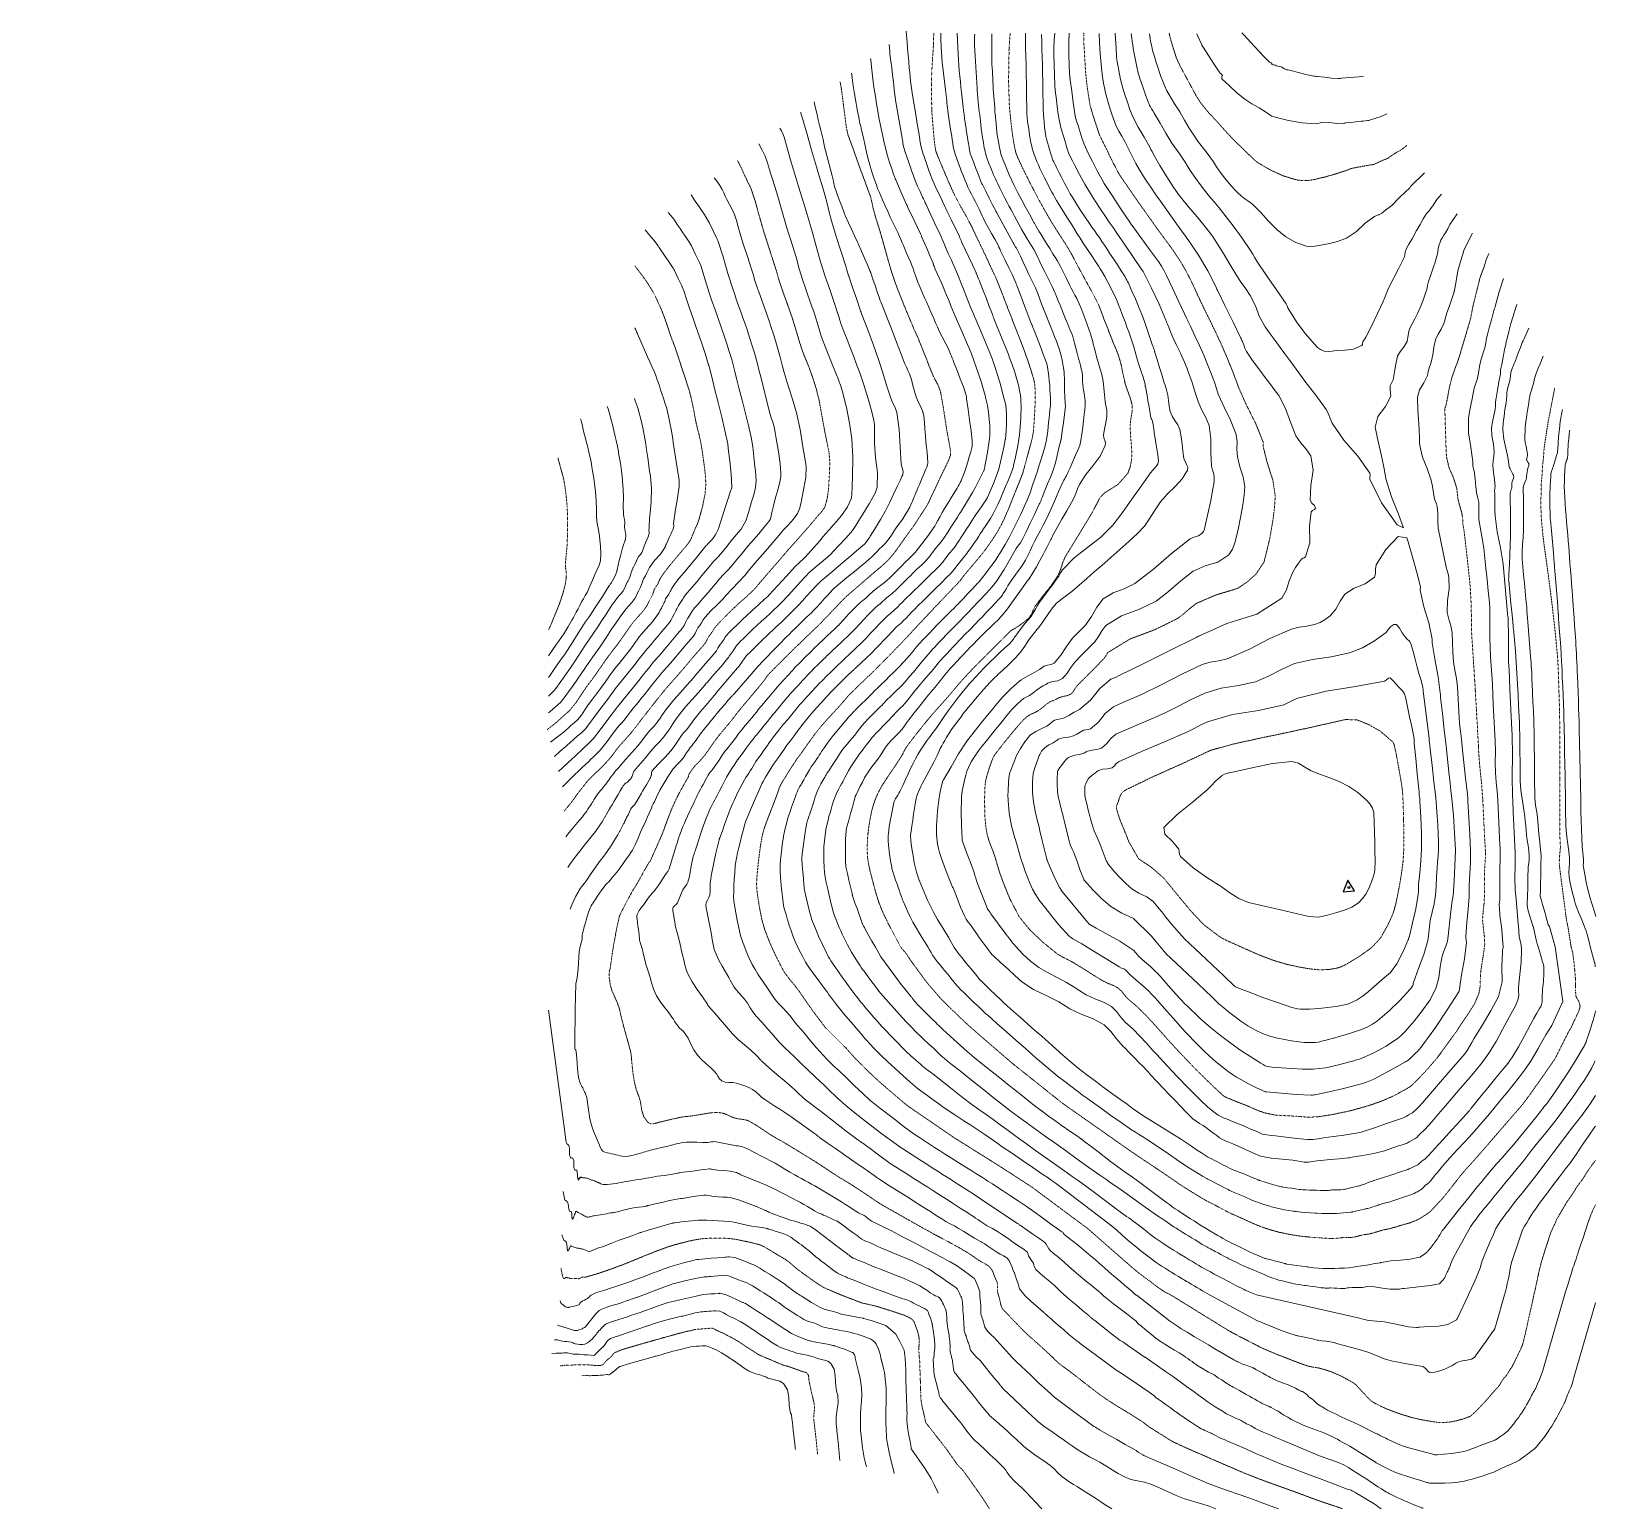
# Model space of a CAD drawing. Header units: inches. Extents: x 2775 to 10242, y 1417 to 8468.
import ezdxf

# ---------------------------------------------------------------- set-up
doc = ezdxf.new("R2010")
doc.units = ezdxf.units.IN
doc.header["$LTSCALE"] = 0.5
doc.header["$MEASUREMENT"] = 0
doc.header["$PDMODE"] = 1
doc.linetypes.add('CENTER', pattern=[2, 1.25, -0.25, 0.25, -0.25])
doc.linetypes.add('HIDDEN', pattern=[0.375, 0.25, -0.125])
doc.layers.get('0').update_dxf_attribs({"linetype": 'CONTINUOUS'})
for name, color, linetype, lineweight in [('ARCHENT RD', 3, 'CENTER', 20), ('VX-TOPO-MAJR', 1, 'HIDDEN', 20), ('VX-TOPO-MINR', 7, 'CONTINUOUS', 5)]:
    doc.layers.add(name, color=color, linetype=linetype, lineweight=lineweight)
doc.layers.add('C-ANNO', color=250, linetype='CONTINUOUS')
doc.layers.add('VX-CTRL', color=1, linetype='CONTINUOUS')

# ---------------------------------------------------------------- blocks, each defined once
blk = doc.blocks.new('CP')
blk.add_lwpolyline([(-0.079, -0.05), (0.071, -0.05), (-0.004, 0.1)], close=True)
blk.add_circle((0, 0), 0.0125)

msp = doc.modelspace()

# ---------------------------------------------------------------- linework, layer by layer
at = {"layer": 'ARCHENT RD', "color": 1, "linetype": 'Continuous', "ltscale": 7.5}
msp.add_point((5395.2, 3097.9, -44589.5), dxfattribs=at)
at = {"layer": 'C-ANNO', "color": 4, "linetype": 'Continuous', "lineweight": 9}
for p in [(2775.2, 7295.4, -44589.5), (3010.1, 7246.3, -44589.5)]:
    msp.add_point(p, dxfattribs=at)
at = {"layer": 'VX-TOPO-MAJR'}
for points in [[(7082.3, 8458.2), (7082.2, 8449.6), (7080.6, 8397.7), (7078.8, 8367.4), (7076.6, 8337.2), (7074.7, 8306.9), (7073.1, 8278.3), (7071.7, 8249.7), (7070.9, 8221.1), (7071, 8177.9), (7072.2, 8134.7), (7072.9, 8091.6), (7072.9, 8086.2)], [(7447, 8458.8), (7443.1, 8406.2), (7441, 8374.1)], [(7799, 8459.8), (7798.5, 8451.4), (7798.5, 8419.2), (7799.2, 8403.7)], [(8205.1, 8459.7), (8212.5, 8431.5), (8225.7, 8385.9), (8240.4, 8340.5), (8240.4, 8340.4), (8240.5, 8340.2), (8240.6, 8340), (8259, 8299.8), (8338.2, 8153.7)], [(6728.3, 7820.3), (6718.5, 7847.6), (6707.2, 7879.7), (6696, 7911.8), (6684.8, 7941.4), (6673.9, 7971.1), (6666.3, 8001.7), (6662.7, 8027.2), (6659.4, 8052.7), (6656.2, 8078.3), (6651.3, 8116.6), (6646.4, 8154.9), (6641.4, 8193.2), (6639.7, 8204), (6637.5, 8214.8), (6634.8, 8225.4)], [(6276.8, 7493.8), (6268.4, 7519.9), (6249.6, 7585.8), (6231.7, 7652), (6210.3, 7717.1), (6206.4, 7725.7), (6201.9, 7734), (6197.5, 7742.4), (6182.7, 7774.1), (6168.1, 7806), (6152.9, 7837.7), (6150.1, 7842.6), (6146.9, 7847.3), (6143.4, 7851.8)], [(5868.4, 6896.8), (5860.5, 6921.2), (5845, 6966.5), (5840.4, 6978.6), (5835.6, 6990.6), (5831, 7002.7), (5816.1, 7045.6), (5801.7, 7088.8), (5785.8, 7131.3), (5780.6, 7143.4), (5775.2, 7155.4), (5769.8, 7167.4), (5763.8, 7180.6), (5757.8, 7193.9), (5751.5, 7207), (5744.9, 7219.4), (5737.8, 7231.4), (5730.4, 7243.3), (5723.5, 7254.6), (5716.6, 7265.8), (5709.2, 7276.7), (5696.7, 7294.1), (5683.9, 7311.3), (5671.1, 7328.5), (5666.1, 7335.3), (5661, 7342.1), (5655.7, 7348.7), (5655.6, 7348.8)], [(5289, 6430.7), (5289.2, 6430), (5293.7, 6413.3), (5300.6, 6387.8), (5307.5, 6362.2), (5314.3, 6336.5), (5320.6, 6307.3), (5324.9, 6277.7), (5328.3, 6247.9), (5330.8, 6223.3), (5332.6, 6198.7), (5333.8, 6174), (5334.7, 6121.5), (5334.2, 6069), (5332.5, 6016.4), (5330.3, 5987.3), (5326.9, 5958.3), (5324.3, 5929.4), (5325.4, 5906.1), (5328.4, 5882.8), (5328.8, 5859.5), (5324.4, 5831.2), (5317.8, 5803.3), (5309.5, 5775.7), (5303.6, 5757.5), (5297.4, 5739.4), (5290.6, 5721.5), (5283.4, 5704.3), (5276.1, 5687.1), (5269, 5669.9), (5264.3, 5658.1), (5259.7, 5646.3), (5255, 5634.5), (5251.9, 5627.9), (5248.7, 5621.4), (5245.4, 5614.9), (5244.3, 5612.7)], [(5536.1, 3933.7), (5536, 3934.5), (5533, 3956.1), (5533.1, 3977.5), (5534.4, 3983), (5536.2, 3988.4), (5537.6, 3994), (5543.6, 4033.2), (5549.1, 4072.6), (5555.3, 4111.9), (5563, 4153.4), (5571.2, 4194.9), (5580.1, 4236.3), (5581.2, 4241), (5582.6, 4245.6), (5584.3, 4250.1), (5585.1, 4252), (5586, 4253.7), (5586.9, 4255.5), (5607, 4294.9), (5627.5, 4334), (5648.9, 4372.6), (5651.4, 4376.4), (5654.2, 4380.1), (5656.8, 4383.9), (5678.2, 4421.1), (5698.9, 4458.8), (5720.5, 4495.9), (5723.7, 4500.7), (5727, 4505.5), (5730.2, 4510.3), (5731.1, 4511.7), (5731.8, 4513.1), (5732.6, 4514.5), (5737.5, 4525.7), (5742.1, 4537.1), (5746.9, 4548.3), (5747.9, 4550.2), (5748.9, 4552.2), (5749.9, 4554.1), (5754.6, 4564.7), (5759.3, 4575.4), (5764, 4586.1), (5765.2, 4588.5), (5766.3, 4591), (5767.5, 4593.5), (5775.4, 4611.5), (5783.1, 4629.6), (5790.5, 4647.9), (5801.4, 4676.6), (5811.8, 4705.4), (5822.7, 4734.1), (5833.6, 4760.7), (5845.2, 4786.9), (5857.7, 4812.8), (5862.6, 4822.4), (5867.6, 4831.9), (5872.8, 4841.4), (5885.2, 4863.6), (5897.6, 4885.9), (5910.1, 4908.1), (5910.3, 4908.5), (5910.6, 4908.9), (5910.8, 4909.4), (5910.9, 4909.4), (5910.9, 4909.5), (5910.9, 4909.6), (5911, 4909.9), (5911, 4910.2), (5911.1, 4910.5), (5912.2, 4915), (5913.4, 4919.6), (5915.1, 4924), (5936.9, 4955.4), (5963.7, 4983.1), (5989.1, 5011.7), (6011.2, 5043.2), (6033, 5075), (6056.1, 5105.8), (6073, 5126.2), (6090.4, 5146.4), (6107.4, 5166.8), (6125.5, 5190.1), (6143.5, 5213.5), (6162, 5236.6), (6184.2, 5263.2), (6206.6, 5289.6), (6228.9, 5316.1), (6242.7, 5332.6), (6256.4, 5349.3), (6270.1, 5365.9), (6277.9, 5376.8), (6285.3, 5388), (6293.4, 5398.6), (6322, 5428), (6351.6, 5456.4), (6380.7, 5485.3), (6385.4, 5490.4), (6390.1, 5495.5), (6394.9, 5500.4), (6439.9, 5544.2), (6485.1, 5587.8), (6530.4, 5631.2), (6531.4, 5632.1), (6532.4, 5633), (6533.3, 5634), (6542, 5642.9), (6550.6, 5651.8), (6559.3, 5660.8), (6594.6, 5697.7), (6630, 5734.6), (6665.8, 5771.1), (6669.9, 5774.8), (6674.1, 5778.3), (6678.3, 5781.8), (6711.6, 5810.6), (6744.8, 5839.4), (6778.1, 5868.2), (6796.6, 5883.9), (6815.3, 5899.6), (6833.9, 5915.3), (6855.7, 5935.3), (6876.1, 5956.8), (6895, 5979.8), (6917, 6010.2), (6938.5, 6041.1), (6960.3, 6071.7), (6971.4, 6086.3), (6982.5, 6100.9), (7052.5, 6208.4)], [(7876.7, 6243.7), (7838.4, 6170.6), (7838.4, 6170.6), (7737.9, 6005.2), (7708.7, 5958), (7697, 5929.1), (7687.7, 5898.9), (7675.2, 5870.3), (7641.1, 5820.8), (7603.2, 5773.6), (7567.4, 5725.4), (7557.5, 5706.2), (7548.5, 5686.3), (7536.4, 5668.3), (7523.3, 5656), (7509.2, 5645.1), (7494.6, 5634.7), (7484.8, 5627.9), (7474.9, 5621.3), (7465, 5614.8), (7459.4, 5612), (7453.5, 5609.5), (7448.4, 5606), (7414.7, 5572.4), (7381.2, 5538.7), (7347.6, 5505), (7335.3, 5492.7), (7323, 5480.5), (7310.7, 5468.2), (7280.6, 5437.7), (7250.8, 5406.7), (7221.7, 5375.2), (7196.5, 5346.3), (7171.8, 5317), (7147, 5287.9), (7124.6, 5262.7), (7102.1, 5237.7), (7079.7, 5212.6), (7040.5, 5166), (7002.6, 5118.4), (6965.3, 5070.2), (6958.7, 5061.3), (6952.4, 5052.1), (6946.4, 5042.8), (6941.2, 5033.3), (6936.5, 5023.5), (6931.5, 5014), (6900.6, 4965.4), (6868, 4917.8), (6836.6, 4869.2), (6824.1, 4847.4), (6812.8, 4824.9), (6802.8, 4801.6), (6792, 4769.1), (6783.8, 4736), (6777.3, 4702.4), (6771.9, 4669), (6768, 4635.6), (6765.6, 4602), (6764.6, 4564.5), (6766.1, 4527), (6771.6, 4490.1), (6779.7, 4455.2), (6788.7, 4420.4), (6798.1, 4385.7), (6805.1, 4359.9), (6812.4, 4334.3), (6820.7, 4308.9), (6841.8, 4257.3), (6866.3, 4207.3), (6925.8, 4095.2)], [(9710.1, 4149.9), (9701.2, 4228.4), (9704.2, 4264.2), (9708.2, 4300.1), (9710.6, 4336), (9710.9, 4377.3), (9710.9, 4418.5), (9711.3, 4459.8), (9712.9, 4490.7), (9714.9, 4521.6), (9715.2, 4552.6), (9713, 4598.1), (9710.4, 4643.6), (9707.9, 4689.1), (9706.1, 4726.6), (9704.4, 4764), (9702.6, 4801.5), (9696.4, 4880.9), (9688.4, 4960.2), (9682.2, 5039.6), (9682.1, 5044.4), (9682.2, 5049.1), (9682.1, 5053.9), (9678.7, 5115.8), (9675.2, 5177.6), (9671.7, 5239.5), (9669.3, 5282.2), (9666.9, 5325), (9664.4, 5367.7), (9664.1, 5370.4), (9663.5, 5373), (9663.1, 5375.6), (9662.4, 5389.1), (9661.9, 5402.6), (9661.2, 5416.1), (9658, 5463.1)], [(10068.2, 5252.6), (10069, 5219.4), (10069.6, 5180.2), (10069.8, 5112), (10069.6, 5043.8), (10069.7, 4975.6), (10070.1, 4937.5), (10070.6, 4899.4), (10070.8, 4861.3), (10070.6, 4788.4), (10070.2, 4715.5), (10069.8, 4642.6), (10071.5, 4607.5), (10073.2, 4572.3), (10069.7, 4536.9), (10069.6, 4536.8)], [(9271.6, 5077.7), (9213.2, 5127.8), (9159, 5158.8), (9103.9, 5181), (9047.8, 5183.1), (8986.8, 5169.7), (8925.9, 5155.4), (8921, 5154.3)], [(9276.3, 5071.2), (9275.3, 5073), (9271.8, 5077.7), (9271.6, 5077.7)], [(9247, 4197.5), (9255.4, 4215.2), (9261.8, 4228.6), (9268, 4242.2), (9273.5, 4256.1), (9279.5, 4274.4), (9284.6, 4293), (9289.1, 4311.7), (9296.1, 4343.9), (9302.5, 4376.2), (9308.2, 4408.7), (9316, 4457.9), (9322.2, 4507.3), (9325.4, 4556.9), (9326.2, 4607.2), (9325.8, 4657.5), (9324.7, 4707.8), (9323.7, 4746.8), (9322.4, 4785.9), (9320.7, 4824.9), (9320, 4834.9), (9319.1, 4844.9), (9317.9, 4854.8), (9310.8, 4899), (9303.1, 4943), (9295.1, 4987), (9290.4, 5012.3), (9285.4, 5037.6), (9279.9, 5062.8), (9278.2, 5067.5)], [(9278.2, 5067.5), (9278, 5068.1), (9276.4, 5071.1)], [(10069.7, 4536.9), (10067.1, 4496.8), (10071.9, 4455.9), (10077.1, 4415.1), (10082.4, 4375.4), (10087.7, 4335.7), (10093, 4296), (10094.8, 4281), (10096.6, 4266.1), (10098.5, 4251.1), (10102.3, 4228.3), (10106.6, 4205.6), (10110.8, 4182.9), (10115.2, 4155.6), (10119.4, 4128.4), (10123.8, 4101.1), (10126.7, 4088.5), (10130.2, 4075.9), (10133, 4063.2), (10138.1, 4024.3), (10141.6, 3985.2), (10144.7, 3946.1), (10145.3, 3917.4), (10144.9, 3888.7), (10147.9, 3860.2), (10148.3, 3859), (10148.9, 3857.9), (10149.6, 3856.8), (10151.9, 3852.9), (10154.2, 3849), (10156.6, 3845.2), (10158.2, 3842.9), (10159.9, 3840.6), (10161.3, 3838.2), (10162.2, 3835.3), (10162.9, 3832.5), (10163.6, 3829.6), (10164.7, 3825.1), (10165.8, 3820.6), (10166.7, 3816.1), (10166.8, 3812.9), (10166.2, 3809.6), (10165.2, 3806.4), (10162.7, 3798), (10159.9, 3790), (10156.6, 3782.1), (10151.5, 3771.6), (10146.4, 3761.2), (10141.3, 3750.8), (10135.1, 3737.2), (10129.2, 3723.6), (10122.9, 3710), (10119.7, 3704.5), (10116, 3699.3), (10112.6, 3693.9), (10108.3, 3685.4), (10104.4, 3676.6), (10100, 3668.2)], [(8182.7, 4423.8), (8186.3, 4419.5), (8195.6, 4407.5), (8205.1, 4395.7), (8257.1, 4332.4), (8309.3, 4269.3), (8365.5, 4209.9), (8367.4, 4208.1), (8369.4, 4206.3), (8371.3, 4204.4), (8375.2, 4200.8), (8442.8, 4149.9)], [(9221.7, 4152.9), (9247, 4197.5)], [(8442.8, 4149.9), (8452, 4143.1), (8492.4, 4123.3)], [(8492.4, 4123.3), (8587.9, 4080.3)], [(8587.9, 4080.3), (8609.9, 4070.9), (8645.5, 4055.8), (8681.4, 4041.9), (8718, 4029.1), (8771.2, 4014), (8824.9, 4002.4), (8879.2, 3993.1), (8922.2, 3988.8), (8965.5, 3989.8), (9007.7, 3996.8), (9027.6, 4003.6), (9046.6, 4012.8), (9065.3, 4023.7), (9120.4, 4057.5), (9171.7, 4094.5), (9215, 4141), (9219.1, 4148.2)], [(9576.6, 3694.4), (9577.3, 3695.4), (9603.3, 3735.4), (9633.6, 3779.7), (9662.2, 3824.8), (9683.7, 3873.9), (9689.9, 3909.4), (9690.9, 3945.5), (9692.9, 3981.3), (9699.4, 4023.4), (9706.6, 4065.5), (9711.9, 4107.8), (9710.3, 4148), (9710.1, 4149.9)], [(6925.8, 4095.2), (6951.3, 4065.4), (6977.1, 4026.5), (7051.4, 3925.7)], [(7673.9, 4063.1), (7693.9, 4051.6), (7723.5, 4036.6), (7752.5, 4020.9), (7798.1, 3992.8), (7843.3, 3964.2), (7888.7, 3936), (7914.1, 3923.9), (7940.5, 3913.6), (7965.1, 3900), (7980, 3885.3), (7992.7, 3868.5), (8006.4, 3852.8), (8027.7, 3834.2), (8049.5, 3815.9), (8070.2, 3796.6), (8093.8, 3772.2), (8117.1, 3747.5), (8140.1, 3722.5), (8164.7, 3694.9), (8189.2, 3667.1), (8214, 3639.5), (8244.7, 3606.3), (8275.9, 3573.5), (8307.1, 3540.7), (8356.7, 3490.2), (8407.3, 3440.9), (8459.2, 3392.4), (8464.6, 3387.8), (8470.5, 3383.7), (8476.8, 3380.5), (8511.4, 3366.4), (8546.1, 3352.6), (8580.7, 3338.6), (8606.4, 3327.7), (8632.1, 3316.7), (8658.4, 3306.7), (8709.2, 3295.8), (8761.3, 3292.6), (8813.6, 3290), (8834.1, 3288.1), (8854.7, 3286.3), (8875.2, 3285.4), (8921, 3287.8), (8966.7, 3294.9), (9012.1, 3303.8), (9040.3, 3309.6), (9068.3, 3315.9), (9096.2, 3323.1), (9157.8, 3340.7), (9218.3, 3361.3), (9277, 3387), (9291.5, 3394.7), (9305.9, 3402.6), (9320.1, 3410.6), (9332.7, 3417.4), (9345.1, 3424.4), (9357.1, 3432.1), (9362.1, 3436.3), (9366.9, 3440.9), (9371.5, 3445.5), (9381.6, 3455.3), (9391.5, 3465.1), (9401.4, 3475.1), (9443.9, 3520.7), (9484.5, 3568), (9576.6, 3694.4)], [(7673.9, 4063.1), (7693.9, 4051.6), (7723.5, 4036.6), (7752.5, 4020.9), (7798.1, 3992.8), (7843.3, 3964.2), (7888.7, 3936), (7914.1, 3923.9), (7940.5, 3913.6), (7965.1, 3900), (7980, 3885.3), (7992.7, 3868.5), (8006.4, 3852.8), (8027.7, 3834.2), (8049.5, 3815.9), (8070.2, 3796.6), (8093.8, 3772.2), (8117.1, 3747.5), (8140.1, 3722.5), (8164.7, 3694.9), (8189.2, 3667.1), (8214, 3639.5), (8244.7, 3606.3), (8275.9, 3573.5), (8307.1, 3540.7), (8356.7, 3490.2), (8407.3, 3440.9), (8459.2, 3392.4), (8464.6, 3387.8), (8470.5, 3383.7), (8476.8, 3380.5), (8511.4, 3366.4), (8546.1, 3352.6), (8580.7, 3338.6), (8606.4, 3327.7), (8632.1, 3316.7), (8658.4, 3306.7), (8709.2, 3295.8), (8761.3, 3292.6), (8813.6, 3290), (8834.1, 3288.1), (8854.7, 3286.3), (8875.2, 3285.4), (8921, 3287.8), (8966.7, 3294.9), (9012.1, 3303.8), (9040.3, 3309.6), (9068.3, 3315.9), (9096.2, 3323.1), (9157.8, 3340.7), (9218.3, 3361.3), (9277, 3387), (9291.5, 3394.7), (9305.9, 3402.6), (9320.1, 3410.6), (9332.7, 3417.4), (9345.1, 3424.4), (9357.1, 3432.1), (9362.1, 3436.3), (9366.9, 3440.9), (9371.5, 3445.5), (9381.6, 3455.3), (9391.5, 3465.1), (9401.4, 3475.1), (9443.9, 3520.7), (9484.5, 3568), (9502.9, 3591.4)], [(5884.6, 3286.5), (5878.8, 3285.6), (5868.5, 3283.6), (5858.3, 3281.6), (5836.4, 3276.9), (5814.6, 3271.6), (5792.8, 3266.2), (5771, 3261), (5757.7, 3257.3), (5743.9, 3253.9), (5730.4, 3254.1), (5717.7, 3261.2), (5697.5, 3289.6), (5688.6, 3319.6), (5684, 3350), (5676.7, 3380), (5673.3, 3388.8), (5669.7, 3397.6), (5666.3, 3406.5), (5663.2, 3415.5), (5653.9, 3451.5), (5647.8, 3487.9), (5643.6, 3524.7), (5640.1, 3561.5), (5639.6, 3567.4), (5639.2, 3573.4), (5638.9, 3579.4), (5638.3, 3585.4), (5638.2, 3586.2), (5638.1, 3587), (5638, 3587.8), (5637.8, 3588.6), (5627.7, 3628.2), (5616.8, 3667.3), (5605.6, 3706.4), (5595.1, 3745.7), (5591.5, 3760.3), (5588.2, 3774.9), (5585, 3789.6), (5581.5, 3804.2), (5572.1, 3832), (5559.9, 3859), (5548, 3886.1), (5539.1, 3914.1), (5537.6, 3924.6), (5535.8, 3935.2)], [(6017.9, 3306.1), (5920, 3290), (5913.2, 3289.7), (5906.3, 3289.5), (5899.5, 3288.9), (5889.1, 3287.3), (5878.8, 3285.6), (5868.5, 3283.6), (5858.3, 3281.6), (5836.4, 3276.9), (5814.6, 3271.6), (5792.8, 3266.2), (5771, 3261), (5757.7, 3257.3), (5743.9, 3253.9), (5730.4, 3254.1), (5717.7, 3261.2), (5697.5, 3289.6), (5688.6, 3319.6), (5684, 3350), (5676.7, 3380), (5673.3, 3388.8), (5669.7, 3397.6), (5666.3, 3406.5), (5663.2, 3415.5), (5653.9, 3451.5), (5647.8, 3487.9), (5643.6, 3524.7), (5640.1, 3561.5), (5639.6, 3567.4), (5639.2, 3573.4), (5638.9, 3579.4), (5638.3, 3585.4), (5638.2, 3586.2), (5638.1, 3587), (5638, 3587.8), (5637.8, 3588.6), (5627.7, 3628.2), (5616.8, 3667.3), (5605.6, 3706.4), (5595.1, 3745.7), (5591.5, 3760.3), (5588.2, 3774.9), (5585, 3789.6), (5581.5, 3804.2), (5572.1, 3832), (5559.9, 3859), (5548, 3886.1), (5539.1, 3914.1), (5537.6, 3924.6), (5535.8, 3935.2)], [(9354.8, 2781.1), (9309.5, 2768.5), (9290.5, 2762.7), (9271.5, 2757), (9252.4, 2752.1), (9246.6, 2750.9), (9240.7, 2750), (9234.8, 2749), (9229, 2747.9), (9213.2, 2743.6), (9197.6, 2738.5), (9182, 2733.5), (9166.2, 2729.3), (9157.3, 2727.7), (9148.4, 2726.5), (9139.4, 2725.2), (9130.6, 2723.8), (9118.1, 2721), (9105.8, 2717.6), (9093.4, 2714.5), (9080.9, 2712.2), (9070.5, 2711.4), (9060, 2711.4), (9049.5, 2711.6), (9039.1, 2711.2), (9028.7, 2710.2), (9018.4, 2709), (9008.1, 2707.8), (8997.7, 2707.1), (8986, 2706.8), (8974.2, 2706.9), (8962.5, 2707.2), (8950.8, 2707.8), (8937.8, 2708.7), (8924.9, 2709.6), (8912, 2710.5), (8899, 2711.5), (8886.1, 2712.6), (8873.2, 2713.7), (8860.3, 2714.9), (8847.4, 2716.1), (8835.9, 2717.3), (8824.4, 2718.9), (8812.9, 2720.6), (8801.5, 2722.4), (8786.2, 2725), (8770.9, 2727.9), (8755.7, 2731), (8740.6, 2734.3), (8731.8, 2736.3), (8723, 2738.5), (8714.3, 2740.8), (8705.6, 2743.3), (8685.9, 2749), (8666.4, 2755.1), (8647, 2761.8), (8627.9, 2769.2), (8621.1, 2772.1), (8614.3, 2775), (8607.6, 2778), (8600.8, 2781), (8589.8, 2786), (8578.7, 2791.1), (8567.7, 2796.1), (8556.6, 2801.1), (8545.2, 2806.3), (8533.7, 2811.4), (8522.3, 2816.4), (8510.8, 2821.5), (8507.6, 2822.9), (8504.3, 2824.2), (8501, 2825.5), (8497.8, 2827), (8479, 2836.5), (8460.5, 2846.4), (8442, 2856.5), (8423.4, 2866.4), (8413.1, 2871.7), (8402.7, 2876.9), (8392.4, 2882.1), (8382.2, 2887.5), (8371, 2893.9), (8359.9, 2900.5), (8348.9, 2907.2), (8337.9, 2913.9), (8320.2, 2924.8), (8302.6, 2935.6), (8284.9, 2946.5), (8267.4, 2957.5), (8264.3, 2959.5), (8261.2, 2961.5), (8258.2, 2963.5), (8255.1, 2965.5), (8248.1, 2970.4), (8241, 2975.5), (8234, 2980.5), (8227, 2985.5), (8165.6, 3027.1), (8103.9, 3068.2), (8042.3, 3109.5), (7981.3, 3151.6), (7974.1, 3156.7), (7967, 3161.8), (7959.9, 3166.9), (7952.7, 3172), (7892.2, 3214.7), (7831.6, 3257.1), (7771, 3299.5), (7710.5, 3342.2), (7704.8, 3346.2), (7699.1, 3350.4), (7693.5, 3354.5), (7688, 3358.8), (7634.8, 3401.1), (7581.7, 3443.4), (7528.6, 3485.8), (7475.5, 3528.1), (7469.8, 3532.6), (7464.1, 3537.1), (7458.3, 3541.7), (7452.7, 3546.2), (7452.2, 3546.6), (7451.8, 3547), (7451.4, 3547.4), (7451, 3547.8), (7449.8, 3548.8), (7448.7, 3549.8), (7447.5, 3550.8), (7446.4, 3551.8), (7398.1, 3593.6), (7349.6, 3635.2), (7301.2, 3676.9), (7253.2, 3719.1), (7244, 3727.4), (7234.9, 3735.9), (7225.9, 3744.5), (7216.8, 3753), (7200.8, 3768.2), (7184.8, 3783.5), (7168.8, 3798.8), (7152.8, 3814.1), (7136.7, 3829.8), (7120.8, 3845.7), (7051.4, 3925.7)], [(10100.8, 3671), (10051.5, 3572), (10049.1, 3567.8), (10046.6, 3563.6), (10044, 3559.5), (9989, 3480), (9933.2, 3401.3), (9892.4, 3346.1)], [(6859.2, 3422.8), (6814.3, 3462.2), (6793.1, 3481.9), (6772.2, 3501.9), (6751.5, 3522), (6730.9, 3542.4), (6720.2, 3553.3), (6709.5, 3564.3), (6699, 3575.4), (6688.7, 3586.7), (6670, 3608.1), (6663, 3616.6)], [(7179.5, 3187.8), (7136.9, 3216.8), (7110.6, 3234.9), (7084.3, 3252.9), (7057.9, 3270.9), (7036.2, 3285.8), (7014.5, 3300.6), (6992.8, 3315.4), (6971.1, 3330.2), (6960.8, 3337.6), (6950.8, 3345.2), (6940.9, 3353.2), (6859.2, 3422.8)], [(5922.4, 3290.1), (5920, 3290)], [(7042, 2749.9), (6830.6, 2869.6), (6801.7, 2888.7), (6773, 2908), (6744.3, 2927.3), (6715.4, 2946.4), (6703.7, 2953.9), (6692.1, 2961.3), (6680.4, 2968.7), (6668.6, 2976.1), (6658.6, 2982.2), (6648.5, 2988.2), (6638.4, 2994.2), (6628.3, 3000.3), (6599.1, 3019.1), (6570.2, 3038.4), (6541.3, 3057.6), (6512.1, 3076.3), (6477, 3098.1), (6441.7, 3119.7), (6406.3, 3141.2), (6370.9, 3162.6), (6366.9, 3165), (6362.9, 3167.4), (6358.8, 3169.8), (6354.8, 3172.1), (6350.6, 3174.5), (6346.3, 3176.7), (6342, 3178.9), (6337.7, 3181.1), (6302.4, 3202.3), (6268.1, 3225.4), (6233.6, 3248.1), (6197.5, 3268.3), (6182.5, 3273.3), (6166.7, 3275.6), (6150.6, 3277.2), (6135.1, 3280.2), (6119, 3286.3), (6103.3, 3293.7), (6087.4, 3300.8), (6070.5, 3305.7), (6057.1, 3307.4), (6043.8, 3307.9), (6030.5, 3307.4), (6017.9, 3306.1)], [(6836.2, 2866), (6830.6, 2869.6), (6801.7, 2888.7), (6773, 2908), (6744.3, 2927.3), (6715.4, 2946.4), (6703.7, 2953.9), (6692.1, 2961.3), (6680.4, 2968.7), (6668.6, 2976.1), (6658.6, 2982.2), (6648.5, 2988.2), (6638.4, 2994.2), (6628.3, 3000.3), (6599.1, 3019.1), (6570.2, 3038.4), (6541.3, 3057.6), (6512.1, 3076.3), (6477, 3098.1), (6441.7, 3119.7), (6406.3, 3141.2), (6370.9, 3162.6), (6366.9, 3165), (6362.9, 3167.4), (6358.8, 3169.8), (6354.8, 3172.1), (6350.6, 3174.5), (6346.3, 3176.7), (6342, 3178.9), (6337.7, 3181.1), (6302.4, 3202.3), (6268.1, 3225.4), (6233.6, 3248.1), (6197.5, 3268.3), (6182.5, 3273.3), (6166.7, 3275.6), (6150.6, 3277.2), (6135.1, 3280.2), (6119, 3286.3), (6103.3, 3293.7), (6087.4, 3300.8), (6070.5, 3305.7), (6057.1, 3307.4), (6043.8, 3307.9), (6030.5, 3307.4), (6025.1, 3306.8)], [(9892.4, 3346.1), (9789.4, 3227.3), (9750.5, 3182.3), (9711.7, 3137.3), (9672.7, 3092.5), (9660.2, 3078.5), (9647.5, 3064.8), (9634.8, 3051.1), (9622.2, 3037.3), (9592.9, 3002.1), (9564.7, 2966), (9536.7, 2929.7), (9507.6, 2894.3), (9501.2, 2887.2), (9494.5, 2880.3), (9487.8, 2873.4), (9481.2, 2866.4), (9478.2, 2862.6), (9450.8, 2834), (9426.9, 2817), (9394.4, 2797.2), (9354.8, 2781.1)], [(8212.2, 2438.1), (8187.7, 2449.8), (8168.7, 2462.1), (8150.3, 2475), (8147.4, 2477.2), (8144.6, 2479.4), (8141.8, 2481.6), (8139, 2483.8), (8114.6, 2502), (8090, 2519.9), (8065.6, 2538.2), (8042.1, 2557.4), (8024.3, 2572.8), (8006.5, 2588.2), (7988.7, 2603.7), (7971, 2619.2), (7961.5, 2627.4), (7952.1, 2635.6), (7942.6, 2643.9), (7933.2, 2652.1), (7911.2, 2671.3), (7889.3, 2690.6), (7867.4, 2709.9), (7845.5, 2729.1), (7840.2, 2733.7), (7834.9, 2738.3), (7829.6, 2742.9), (7824.2, 2747.5), (7821.8, 2749.6), (7819.4, 2751.7), (7816.9, 2753.8), (7814.4, 2755.8), (7784.2, 2778.2), (7754, 2800.7), (7723.8, 2823.1), (7693.7, 2845.5), (7660.4, 2870.3), (7627.1, 2895.1), (7593.9, 2919.8), (7560.6, 2944.6), (7553.9, 2949.4), (7547, 2954.1), (7540, 2958.8), (7533.1, 2963.3), (7489.5, 2991.6), (7445.9, 3019.9), (7402.1, 3047.9), (7358.3, 3075.8), (7326.5, 3095.6), (7294.7, 3115.4), (7179.5, 3187.8)], [(10240.4, 3078.8), (10228.7, 3063.7), (10201.1, 3024.7), (10196.7, 3017.6), (10192.3, 3010.4), (10187.9, 3003.2), (10183.4, 2996.1), (10175.6, 2984.9), (10167.4, 2974), (10159.2, 2963.1), (10151.4, 2952), (10144.6, 2941.6), (10138.1, 2931), (10131.6, 2920.3), (10124.9, 2909.9), (10119.6, 2902.4), (10114.1, 2895.1), (10108.7, 2887.7), (10103.7, 2880.1), (10050.8, 2789.8)], [(6935.1, 2810.5), (6932.2, 2812.1)], [(10052.3, 2787.7), (10048.9, 2781.5), (10044.2, 2771.6), (10040.9, 2764.8), (10037.6, 2758), (10034.3, 2751.2), (10031.1, 2744.3), (10026.6, 2733.4), (10022.8, 2722.3), (10019.3, 2711.1), (10015.8, 2699.8), (10004.6, 2665.6), (9993.5, 2631.4), (9983.1, 2596.9), (9974.1, 2562.1), (9966.8, 2529.1), (9959.7, 2496), (9952.7, 2463), (9948.1, 2443.8)], [(7681.1, 2108.9), (7631.3, 2156.5), (7595.9, 2189.3), (7560.1, 2221.7), (7553.8, 2227), (7547.5, 2232.2), (7541.3, 2237.5), (7535.2, 2243), (7504.4, 2272.9), (7474.6, 2303.7), (7445, 2334.8), (7415.2, 2365.6), (7414.2, 2366.6), (7413.2, 2367.4), (7412.1, 2368.4), (7411.3, 2369.5), (7404.3, 2384.1), (7400, 2399.5), (7396.8, 2415.4), (7392.8, 2430.9), (7391.6, 2434.5), (7390.4, 2438.1), (7389.2, 2441.7), (7388, 2445.3), (7386.1, 2458.6), (7386.6, 2472.5), (7386.8, 2486.2), (7383.9, 2499.3), (7380.8, 2506.7), (7377.6, 2514.1), (7374.4, 2521.5), (7371.3, 2529), (7368.3, 2536.6), (7365.6, 2544.2), (7362.5, 2551.8), (7358.6, 2559.1), (7345.5, 2573.7), (7329.2, 2584.7), (7311.5, 2594.3), (7294.3, 2604.4), (7281.8, 2613.1), (7269.4, 2621.8), (7256.8, 2630.4), (7244.1, 2638.6), (7212.5, 2657.5), (7180.5, 2675.4), (7148.1, 2692.9), (7115.7, 2710.2), (7115.5, 2710.3), (7115.3, 2710.4), (7115.1, 2710.5), (7114.9, 2710.6), (7114.8, 2710.7), (7114.7, 2710.7), (7114.6, 2710.8), (7114.4, 2710.8), (7081.6, 2728.2), (7042.3, 2750.3)], [(7655.4, 2134.7), (7631.3, 2156.5), (7595.9, 2189.3), (7560.1, 2221.7), (7553.8, 2227), (7547.5, 2232.2), (7541.3, 2237.5), (7535.2, 2243), (7504.4, 2272.9), (7474.6, 2303.7), (7445, 2334.8), (7415.2, 2365.6), (7414.2, 2366.6), (7413.2, 2367.4), (7412.1, 2368.4), (7411.3, 2369.5), (7404.3, 2384.1), (7400, 2399.5), (7396.8, 2415.4), (7392.8, 2430.9), (7391.6, 2434.5), (7390.4, 2438.1), (7389.2, 2441.7), (7388, 2445.3), (7386.1, 2458.6), (7386.6, 2472.5), (7386.8, 2486.2), (7383.9, 2499.3), (7380.8, 2506.7), (7377.6, 2514.1), (7374.4, 2521.5), (7371.3, 2529), (7368.3, 2536.6), (7365.6, 2544.2), (7362.5, 2551.8), (7358.6, 2559.1), (7345.5, 2573.7), (7329.2, 2584.7), (7311.5, 2594.3), (7294.3, 2604.4), (7281.8, 2613.1), (7269.4, 2621.8), (7256.8, 2630.4), (7244.1, 2638.6), (7212.5, 2657.5), (7180.5, 2675.4), (7148.1, 2692.9), (7115.7, 2710.2), (7115.5, 2710.3), (7115.3, 2710.4), (7115.1, 2710.5), (7114.9, 2710.6), (7114.8, 2710.7), (7114.7, 2710.7), (7114.6, 2710.8), (7114.4, 2710.8), (7081.6, 2728.2)], [(6545.5, 2479.8), (6558, 2471.8), (6558, 2471.8), (6640.8, 2436.9), (6741.1, 2398.2), (6758.5, 2394.4), (6775.9, 2390.5), (6784.3, 2388.6), (6792.8, 2386.7), (6801.2, 2384.7), (6809.6, 2382.6), (6813, 2381.7), (6816.4, 2380.7), (6819.8, 2379.7), (6823.2, 2378.7), (6886.7, 2358.6)], [(9108.6, 1995.9), (9105.8, 1998.9), (9102.6, 2002.4), (9099.5, 2005.7), (9096.2, 2009), (9092.7, 2012.1), (9086, 2016.9), (9079, 2021.2), (9071.8, 2025.2), (9064.5, 2029.1), (9056.6, 2033.6), (9048.7, 2038), (9040.7, 2042.4), (9032.6, 2046.6), (9005.5, 2059.6), (8977.7, 2071), (8949.4, 2080.6), (8920.3, 2088.3), (8914, 2089.5), (8907.6, 2090.3), (8901.3, 2091), (8894.9, 2092), (8885.8, 2093.9), (8876.6, 2095.8), (8867.5, 2098), (8858.6, 2100.7), (8833.5, 2109.8), (8808.6, 2119.2), (8783.8, 2128.8), (8759, 2138.5), (8735.4, 2147.7), (8711.8, 2156.9), (8688.3, 2166.4), (8665.1, 2176.4), (8649.5, 2183.6), (8634.1, 2191.3), (8618.8, 2199.1), (8603.6, 2207), (8567.7, 2225.5), (8531.9, 2244.1), (8496.2, 2262.9), (8211.9, 2438.1)], [(9948.1, 2443.8), (9945.1, 2429.4), (9942.8, 2418.7), (9940.5, 2408.1), (9938.2, 2397.5), (9935.9, 2386.9), (9932.5, 2371.7), (9929, 2356.5), (9925.6, 2341.3), (9922.1, 2326.1), (9915.7, 2297.8), (9909.3, 2269.6), (9902.9, 2241.4), (9896.4, 2213.2), (9892.5, 2200.2), (9887.4, 2187.6), (9881.7, 2175.2), (9875.8, 2162.9), (9863.1, 2135.7), (9849.9, 2109), (9839.4, 2089.3)], [(6886.7, 2358.6), (6939.4, 2341.1), (6953, 2334.7), (6966.8, 2328.5), (6979.1, 2320.7), (6987.9, 2309.7), (6989.2, 2307), (6990.2, 2304.2), (6991.2, 2301.3), (6992.2, 2298.5), (6994.8, 2291.3), (6997.4, 2284.1), (7000.1, 2276.9), (7002.6, 2269.6), (7004.3, 2264.6), (7005.9, 2259.6), (7007.3, 2254.5), (7008.7, 2249.4), (7009.6, 2246), (7010.4, 2242.6), (7011, 2239.2), (7011.6, 2235.8), (7012.5, 2227.2), (7012.9, 2218.5), (7012.9, 2209.8), (7012.7, 2201), (7012.3, 2196.4), (7011.7, 2191.7), (7011.1, 2187.1), (7010.9, 2182.4), (7012, 2160.2), (7013.5, 2138.1), (7013.8, 2133.9)], [(7014.7, 2132.5), (7016.8, 2071.4), (7017.5, 2049.1), (7018.3, 2026.7), (7019, 2004.4), (7019.5, 1989), (7019.9, 1973.6), (7020.3, 1958.1), (7020.9, 1942.7), (7023.6, 1918.6), (7028.6, 1894.7), (7034.6, 1871), (7040.2, 1847.1), (7041.1, 1841.9), (7041.8, 1836.6), (7043, 1831.4), (7045.1, 1826.5), (7046.8, 1824), (7048.8, 1821.6), (7050.8, 1819.4), (7052.8, 1817.1), (7055, 1814.3), (7057.2, 1811.4), (7059.5, 1808.6), (7061.7, 1805.7), (7080.7, 1781.5), (7099.5, 1757.2), (7118.3, 1732.9), (7137.2, 1708.6), (7153.2, 1686.9), (7168.6, 1664.9), (7184.1, 1642.8), (7200, 1621.1), (7205.1, 1615.6), (7210.9, 1610.6), (7216.6, 1605.7), (7221.7, 1600.1), (7226.6, 1593.3), (7231.6, 1586.5), (7236.5, 1579.6), (7241.3, 1572.8), (7257.2, 1550.5), (7273, 1528.1), (7288.9, 1505.8), (7304.6, 1483.4), (7322.7, 1456.8), (7340.1, 1429.7), (7348.1, 1417)], [(9032.7, 1417), (9000.7, 1428), (8941.9, 1447.6), (8883.4, 1468.4), (8870.5, 1473.3), (8857.6, 1478.1), (8844.8, 1483), (8831.9, 1487.8), (8765.3, 1512.1), (8698.5, 1535.8), (8632, 1560.1), (8566.1, 1586.1), (8560.7, 1588.4), (8555.3, 1590.8), (8549.8, 1593.1), (8544.4, 1595.5), (8477.7, 1624.3), (8411.1, 1653.1), (8344.4, 1682), (8277.8, 1711.1), (8276.7, 1711.6), (8275.5, 1712.2), (8274.4, 1712.8), (8273.3, 1713.4), (8266.5, 1716.6), (8259.7, 1719.8), (8253, 1723.1), (8246.2, 1726.3), (8240.1, 1729), (8233.9, 1731.6), (8227.8, 1734.3), (8221.8, 1737.4), (8215.9, 1741), (8210, 1744.7), (8204.2, 1748.5), (8198.4, 1752.2), (8177.1, 1765.5), (8155.8, 1778.7), (8134.6, 1791.9), (8113.3, 1805.2), (8103.1, 1812.4), (8093.2, 1820.2), (8083.4, 1828.1), (8073.2, 1835.4), (8037.3, 1858.2), (8001, 1880.3), (7964.7, 1902.4), (7928.7, 1925), (7917.8, 1932), (7907, 1939), (7896.2, 1946.2), (7885.7, 1953.6), (7846.1, 1983.4), (7806.9, 2013.7), (7767.9, 2044.2), (7728.7, 2074.4), (7722.5, 2079), (7681.1, 2108.9)], [(7745.6, 2061.4), (7728.7, 2074.4), (7722.5, 2079), (7716.2, 2083.5), (7713.1, 2085.9)], [(9839.4, 2089.3), (9834.3, 2083.8), (9819, 2058.2), (9813.3, 2050.3), (9806.8, 2042.9), (9800.4, 2035.5), (9794.7, 2027.7), (9792.3, 2023.8), (9790, 2019.9), (9787.7, 2016), (9785.3, 2012.1), (9780.5, 2004.4), (9775.6, 1996.7), (9764, 1986.2)], [(9764, 1986.2), (9713.3, 1927.4), (9713.3, 1927.4), (9682.3, 1894.6), (9645.5, 1859), (9639.4, 1856.4), (9608.8, 1845.4), (9578, 1836.9), (9546.9, 1831), (9515.5, 1828.1), (9509.5, 1828), (9503.4, 1828.1), (9497.4, 1828.5), (9491.3, 1829.2), (9462.8, 1833), (9434.6, 1837.1), (9406.6, 1842.2), (9378.7, 1848.6), (9353.2, 1855.5), (9327.9, 1863), (9302.9, 1871.2), (9278.1, 1880.1), (9270.3, 1883.1), (9262.5, 1886.1), (9254.7, 1889.2), (9246.9, 1892.4), (9240, 1895.3), (9233.2, 1898.2), (9226.4, 1901.2), (9219.6, 1904.3), (9214.5, 1906.7), (9209.5, 1909.2), (9204.5, 1911.8), (9199.5, 1914.5), (9189.5, 1919.7), (9179.6, 1925), (9170.2, 1931), (9161.9, 1938.2), (9157.3, 1943.1), (9152.8, 1948), (9148.3, 1953), (9143.8, 1957.9), (9139.8, 1962.2), (9135.8, 1966.5), (9131.8, 1970.8), (9127.8, 1975), (9122.3, 1981), (9116.8, 1987), (9111.3, 1993), (9108.6, 1995.9)]]:
    msp.add_lwpolyline(points, dxfattribs=at)
at = {"layer": 'VX-TOPO-MAJR', "flags": 128}
for points in [[(7442, 8390.2), (7439.4, 8229.1), (7440.5, 8200.3), (7441.1, 8178.1), (7441.6, 8155.9), (7442.2, 8133.7), (7442.7, 8123.1), (7443.4, 8112.4), (7444.2, 8101.7), (7447.2, 8068.5), (7450.7, 8035.4), (7454.5, 8002.3), (7458.2, 7974.4), (7462.4, 7946.7), (7467.2, 7918.9), (7470.6, 7902.1), (7475.2, 7885.5), (7481.3, 7869.4), (7500.4, 7827.6), (7520.4, 7786.5), (7541.1, 7745.7), (7555.8, 7717.1), (7570.6, 7688.5), (7585.8, 7660.2), (7606.4, 7623.1), (7627.5, 7586.3), (7649, 7549.7), (7678.3, 7503.2), (7708.5, 7457.3), (7736.8, 7410.2), (7745.8, 7393.3), (7754.6, 7376.3), (7763.4, 7359.3), (7798.4, 7294.7), (7833.7, 7230.2), (7868.2, 7165.3), (7868.8, 7164), (7869.3, 7162.6), (7869.8, 7161.3), (7870.5, 7159.3), (7871.1, 7157.3), (7871.8, 7155.4), (7894.2, 7096.2), (7917.2, 7037.1), (7940.4, 6978.2), (7948.1, 6959.4), (7956.2, 6940.6), (7963.7, 6921.7), (7976.6, 6877.6), (7985.7, 6832.4), (7995.6, 6787.6), (8006.8, 6753.6), (8019.5, 6719.7), (8028.9, 6685.4), (8028.9, 6652.6), (8022.9, 6619.1), (8019.1, 6585.8), (8021.3, 6541.5), (8025.4, 6497.1), (8027.7, 6452.6), (8026.1, 6421.2), (8020.3, 6390.2), (8009.7, 6359.7), (7961.8, 6305.2), (7897.9, 6264.8), (7876.7, 6243.7)], [(7799.2, 8403.7), (7806.8, 8275.7), (7812.4, 8222.5), (7819.8, 8169.5), (7828.3, 8116.6), (7828.8, 8113.7), (7829.4, 8110.9), (7830.1, 8108.1), (7843.9, 8062.1), (7858.6, 8016.4), (7873.7, 7970.9), (7873.8, 7970.8), (7873.8, 7970.6), (7873.9, 7970.5), (7873.9, 7970.4), (7874, 7970.2), (7874.1, 7970.1), (7904.3, 7909.9), (7933.9, 7849.4), (7964.9, 7789.5), (7966.7, 7786.3), (7968.6, 7783.2), (7970.7, 7780.1), (8011, 7721.2), (8051.7, 7662.6), (8092.8, 7604.3), (8111.3, 7578.2), (8130, 7552.1), (8148.6, 7526.1), (8174.1, 7491), (8199.9, 7456.1), (8225.4, 7420.9), (8257.1, 7373.7), (8285.8, 7324.6), (8311.9, 7274), (8327.2, 7241.3), (8342.1, 7208.4), (8357.4, 7175.7), (8380.7, 7127.8), (8404.2, 7080.1), (8427.5, 7032.2), (8439.6, 7006.4), (8451.5, 6980.5), (8463.1, 6954.5), (8486.8, 6899), (8509.2, 6843), (8530.9, 6786.8), (8532.8, 6781.3), (8534.5, 6775.8), (8536.3, 6770.3), (8574.6, 6683.3), (8618, 6598.1), (8653.7, 6509.6), (8655, 6500.3), (8654.9, 6490.7), (8655.4, 6481.3), (8675.3, 6404.1), (8700.1, 6327.4), (8711.9, 6249.8), (8708.4, 6189.6), (8700.4, 6129.2), (8690.1, 6068.8), (8686.5, 6049.8), (8670.7, 5982.9), (8658.8, 5934.7), (8619.8, 5876.7), (8579.6, 5840.6)], [(8338.2, 8153.7), (8361.6, 8118.9), (8395.7, 8077.5), (8409.4, 8063), (8423.2, 8048.5), (8436.9, 8033.9), (8458.6, 8009.7), (8480.2, 7985.5), (8502.3, 7961.7), (8535.2, 7928.8), (8568.6, 7896.6), (8602, 7864.2), (8605.3, 7860.9), (8608.6, 7857.5), (8611.9, 7854.1), (8619, 7848), (8626.7, 7842.5), (8634.7, 7837.3), (8690.4, 7804.9), (8748.3, 7778.6), (8810, 7759.3), (8837.8, 7755.1), (8865.5, 7755.2), (8892.7, 7759.2), (8948.4, 7772.2), (9003.9, 7787.8), (9058.7, 7806.2), (9063, 7808), (9067.1, 7810), (9071.4, 7811.6), (9081.3, 7814), (9091.3, 7816.2), (9101.4, 7818.1), (9124.2, 7822.4), (9147, 7826.5), (9169.8, 7830.5), (9173.4, 7830.8), (9177.1, 7831), (9180.7, 7831.7), (9194.1, 7837.3), (9207.1, 7843.4), (9220.2, 7849.5), (9231.1, 7854.1), (9242, 7858.6), (9252.8, 7863.4), (9255.2, 7865.1), (9257.2, 7867.3), (9259.2, 7869.4), (9284.2, 7885.8), (9311, 7900.4), (9340.2, 7922.7)], [(7072.9, 8086.2), (7085, 7942.5), (7089.7, 7908.4), (7093.1, 7894), (7098.1, 7880), (7103.8, 7866.2), (7124.3, 7817.1), (7145.1, 7768.1), (7166.4, 7719.4), (7171.7, 7707.7), (7177, 7696.1), (7182.5, 7684.6), (7210.3, 7632.1), (7239.9, 7580.5), (7267.5, 7528), (7269.5, 7523.2), (7271.5, 7518.4), (7273.6, 7513.6), (7289.9, 7479.7), (7306.3, 7445.8), (7322.5, 7411.8), (7338.6, 7377.3), (7354.5, 7342.7), (7370.5, 7308.1), (7373.4, 7302.6), (7376.4, 7297), (7379.1, 7291.4), (7408.6, 7216.5), (7437.6, 7141.4), (7466.8, 7066.4), (7475.6, 7044.1), (7484.4, 7021.9), (7493.2, 6999.6), (7516.2, 6938.9), (7537.7, 6877.6), (7557.3, 6815.2), (7563.1, 6789.4), (7565.9, 6763.1), (7566.6, 6736.8), (7566.3, 6699.3), (7564.9, 6661.7), (7562.6, 6624.1), (7560.5, 6589.2), (7557.5, 6554.4), (7551.1, 6520.2), (7533.8, 6456.8), (7516.5, 6393.4), (7506.4, 6356.7)], [(7052.5, 6208.4), (7057.2, 6218.4), (7067, 6239.2), (7076.8, 6260), (7089.1, 6286.2), (7101.4, 6312.4), (7113.7, 6338.6), (7125.1, 6362.3), (7136.6, 6386), (7148, 6409.8), (7155.9, 6426.5), (7161.9, 6443.8), (7162.9, 6461.5), (7157.5, 6494.7), (7151.3, 6527.9), (7145.3, 6561.1), (7135.5, 6623.7), (7125.8, 6686.3), (7114.3, 6748.7), (7104.2, 6776.6), (7089.9, 6803.1), (7076.5, 6829.9), (7053.1, 6889), (7030, 6948.3), (7005.9, 7007.1), (7000.2, 7019.7), (6994.5, 7032.4), (6988.8, 7045), (6961, 7110.3), (6934, 7175.9), (6908, 7242), (6896.8, 7272.3), (6886.4, 7302.9), (6876.7, 7333.6), (6859.3, 7394.1), (6842.6, 7454.7), (6825.3, 7515.2), (6817.5, 7540.4), (6809.5, 7565.4), (6801.7, 7590.5), (6790.6, 7634), (6780.9, 7677.9), (6728.3, 7820.3)], [(6505.5, 6126.1), (6506.9, 6127.8), (6532.7, 6159.3), (6537.2, 6164.4), (6542, 6169.5), (6546.7, 6174.6), (6553.6, 6183.1), (6559.7, 6192.3), (6564.4, 6202.5), (6575.1, 6243.9), (6580.2, 6285.6), (6582.6, 6327.7), (6585.2, 6370.1), (6586.4, 6412.4), (6582.7, 6454.2), (6573.9, 6500), (6564.8, 6545.9), (6555.9, 6591.7), (6548.4, 6632.6), (6541, 6673.5), (6533.3, 6714.3), (6521.7, 6761.6), (6506.9, 6808), (6490.7, 6854.1), (6477.7, 6887.4), (6463.9, 6920.5), (6451.4, 6954), (6436.8, 7001.3), (6422.9, 7048.8), (6408.1, 7096.1), (6405, 7105.2), (6401.9, 7114.3), (6398.8, 7123.4), (6382.1, 7170.2), (6365.2, 7216.8), (6348.9, 7263.7), (6342.7, 7284), (6337.1, 7304.5), (6331.2, 7324.9), (6276.8, 7493.8)], [(9658, 5463.1), (9649.1, 5599.3), (9648.9, 5610.1), (9648.9, 5620.9), (9648.9, 5631.7), (9647.9, 5693.4), (9646.2, 5755.2), (9642.5, 5816.8), (9640.3, 5840.6), (9637.9, 5864.3), (9635.3, 5888.1), (9628.5, 5951.2), (9621.5, 6014.4), (9614.3, 6077.4), (9612.1, 6092.1), (9609.4, 6106.6), (9607, 6121.2), (9606.7, 6130.1), (9607, 6138.9), (9606.7, 6147.7), (9600, 6177.9), (9591.1, 6207.7), (9583.7, 6237.7), (9581.6, 6254.8), (9580.2, 6272), (9578.1, 6289), (9561.9, 6338.8), (9541, 6387.6), (9529.1, 6438), (9526.2, 6508.1), (9524.2, 6578.3), (9522, 6648.5), (9521.6, 6654.9), (9521.3, 6661.3), (9521, 6667.7), (9522, 6671.3), (9524.1, 6674.6), (9525.8, 6678.1), (9535.1, 6721.7), (9543, 6765.9), (9553.2, 6809.4), (9567.8, 6852), (9583.9, 6894.2), (9597.6, 6937), (9598.2, 6939.6), (9598.6, 6942.2), (9599.1, 6944.8), (9605.6, 6966), (9612.2, 6987.2), (9618.7, 7008.5), (9624.8, 7029.4), (9630.8, 7050.5), (9636.9, 7071.4), (9637.9, 7074.2), (9638.9, 7076.9), (9639.8, 7079.7), (9647.5, 7113.1), (9654.2, 7146.8), (9661.6, 7180.2), (9668.2, 7206.7), (9674.9, 7233.2), (9681.5, 7259.6), (9683.9, 7269), (9686.3, 7278.4), (9688.7, 7287.8), (9694.1, 7304.8), (9700.6, 7321.5), (9707, 7338.1), (9713.5, 7358.5), (9719.5, 7379), (9731.5, 7406.5)], [(5237.7, 5135.6), (5245.4, 5141.2), (5262.1, 5153.8), (5278.3, 5167.1), (5291.7, 5179.3), (5305.2, 5191.4), (5318.6, 5203.6), (5327.2, 5211), (5335.8, 5218.3), (5344.1, 5226), (5374.5, 5263.1), (5400.9, 5303.4), (5428, 5343.3), (5436.4, 5354.4), (5444.9, 5365.5), (5453.3, 5376.6), (5485.9, 5422.4), (5517.8, 5468.7), (5550.9, 5514), (5553.7, 5517.5), (5556.6, 5520.9), (5559.4, 5524.3), (5563.9, 5530), (5568.3, 5535.6), (5572.7, 5541.3), (5596.4, 5574), (5619.2, 5607.3), (5642.3, 5640.3), (5666, 5668.4), (5691, 5695.5), (5712.5, 5725.1), (5716.6, 5732.9), (5720.5, 5740.9), (5724.4, 5748.8), (5729.5, 5758.5), (5734.7, 5768.1), (5739.8, 5777.7), (5743.5, 5787.2), (5746.4, 5797.1), (5750.1, 5806.6), (5755, 5815), (5760.6, 5823), (5765.7, 5831.3), (5770.3, 5841.2), (5774.5, 5851.3), (5779.6, 5860.9), (5800.2, 5890), (5822, 5918.1), (5844.6, 5945.6), (5851.5, 5953.6), (5858.3, 5961.5), (5865.1, 5969.5), (5883.3, 5990.5), (5901.1, 6011.6), (5917.8, 6033.9), (5922, 6041.3), (5925.3, 6049), (5928.5, 6056.8), (5934, 6070.1), (5939.5, 6083.5), (5945.1, 6096.8), (5947.8, 6102.8), (5950.7, 6108.7), (5953.4, 6114.6), (5958.3, 6127.5), (5962.5, 6140.6), (5966.3, 6153.9), (5979.9, 6204.5), (5990.3, 6255.6), (5994.4, 6307.2), (5993, 6340.5), (5989.7, 6373.8), (5985.4, 6406.9), (5980.7, 6441), (5975.7, 6475), (5969.7, 6509), (5962.4, 6541.3), (5954.2, 6573.4), (5946.7, 6605.6), (5941.7, 6632.1), (5937.1, 6658.7), (5931.9, 6685.1), (5923.9, 6719.9), (5915, 6754.4), (5868.4, 6896.8)], [(10045.5, 6764.6), (10042.5, 6748.2), (10035.7, 6712.1), (10028.7, 6676), (10028.1, 6672.5), (10027.4, 6669), (10026.7, 6665.4), (10021.1, 6637.4), (10015.7, 6609.4), (10010.8, 6581.3), (10010, 6575.8), (10009.2, 6570.3), (10008.4, 6564.8), (10004.3, 6538.2), (10000.3, 6511.7), (9996.4, 6485.1), (9994.3, 6465.5), (9992.9, 6445.8), (9991.4, 6426.2), (9990.8, 6420.9), (9990.2, 6415.6), (9989.6, 6410.4), (9989.3, 6407.5), (9989, 6404.7), (9988.8, 6401.8), (9987.6, 6385), (9986.7, 6368.2), (9985.7, 6351.3), (9984.4, 6339.5), (9982.9, 6327.7), (9981.8, 6315.9), (9981.8, 6307.8), (9982, 6299.8), (9982.1, 6291.7), (9981.2, 6262.1), (9980, 6232.5), (9979.6, 6202.9), (9982.6, 6135.6), (9988.8, 6068.5), (9997.2, 6001.6), (9998.8, 5990.5), (10000.4, 5979.5), (10002, 5968.4), (10012.3, 5893.5), (10022.4, 5818.6), (10031.8, 5743.6), (10032.1, 5741), (10032.4, 5738.3), (10032.8, 5735.7), (10032.9, 5734.5), (10033, 5733.3), (10033.2, 5732.1), (10042.2, 5654.3), (10050.7, 5576.4), (10058.1, 5498.4), (10062.5, 5431.6), (10068.2, 5252.6)], [(7506.4, 6356.7), (7443.6, 6198.8), (7416.2, 6136.1), (7401.6, 6106.4), (7385.2, 6077.5), (7367.5, 6049.4), (7350.3, 6023.7), (7332.3, 5998.6), (7313.5, 5974.2), (7284.3, 5938.9), (7254.6, 5904), (7225.4, 5868.8), (7218.8, 5860), (7212.4, 5851), (7205.4, 5842.6), (7168.3, 5803.4), (7131.2, 5764.3), (7094, 5725.2), (7091.2, 5722.2), (7088.4, 5719.1), (7085.5, 5716.1), (7059.5, 5688.6), (7033.5, 5661.1), (7007.5, 5633.6), (6993.2, 5618.3), (6978.9, 5603), (6964.7, 5587.6), (6962.3, 5585), (6960, 5582.4), (6957.7, 5579.7), (6914.3, 5534.2), (6870.5, 5489.1), (6826.2, 5444.4), (6816.2, 5434.4), (6806.2, 5424.4), (6796.1, 5414.4), (6758.7, 5378.4), (6720.9, 5342.8), (6684, 5306.3), (6667.2, 5287.7), (6650.9, 5268.6), (6634.6, 5249.6), (6606.8, 5219.2), (6578.8, 5189), (6551.2, 5158.5), (6535.2, 5139.5), (6519.8, 5120.1), (6505, 5100.2), (6484.6, 5071.6), (6464.4, 5042.9), (6444, 5014.2), (6437, 5004.7), (6429.9, 4995.2), (6423, 4985.6), (6403, 4955.3), (6383.9, 4924.4), (6364.8, 4893.5), (6359.8, 4885.7), (6354.9, 4877.8), (6350.4, 4869.6), (6345.5, 4857.5), (6341.5, 4845), (6337.3, 4832.7), (6317.9, 4781.6), (6298.1, 4730.6), (6278.8, 4679.4), (6272.3, 4660.1), (6266.8, 4640.5), (6262.4, 4620.6), (6254.6, 4575.1), (6248.6, 4529.5), (6243.4, 4483.6), (6240.3, 4454.4), (6237.9, 4425.2), (6237, 4396), (6239.5, 4355.7), (6245.3, 4315.5), (6252.7, 4275.5), (6258.9, 4243.7), (6266.2, 4212.3), (6275.5, 4181.2), (6297.1, 4124.6), (6321.8, 4069.7), (6348.6, 4015.5), (6356.7, 3999.8), (6365.3, 3984.3), (6374.8, 3969.4), (6395.4, 3942.5), (6416.9, 3916.4), (6437.5, 3889.7), (6461.1, 3855.9), (6484.4, 3821.8), (6508.4, 3788.3), (6517.9, 3775.6), (6527.4, 3763), (6537, 3750.3), (6563.9, 3714.9), (6666.5, 3612.4)], [(5318.5, 4746.2), (5327.6, 4756.9), (5347.2, 4780.6), (5365.7, 4805.1), (5370.2, 4812), (5374.7, 4818.8), (5379.5, 4825.5), (5389.4, 4838.1), (5399.4, 4850.5), (5409.3, 4863), (5413.1, 4868), (5416.9, 4873), (5420.7, 4878), (5425.8, 4884.6), (5431, 4891), (5436.6, 4897.1), (5449.9, 4910.1), (5463.3, 4923), (5476.7, 4935.8), (5479.9, 4938.9), (5483.1, 4941.9), (5486.3, 4945), (5504.2, 4962.7), (5521.5, 4980.9), (5538.3, 4999.6), (5552.1, 5017.2), (5565.2, 5035.5), (5578.8, 5053.3), (5597.9, 5075), (5617.5, 5096.4), (5636.6, 5118.2), (5664.7, 5153.6), (5692, 5189.7), (5720, 5225.2), (5720.9, 5226.2), (5721.8, 5227.2), (5722.7, 5228.2), (5724.1, 5230), (5725.3, 5231.9), (5726.6, 5233.7), (5753.8, 5268.6), (5781.3, 5303.1), (5809.6, 5337), (5833.3, 5364), (5857.1, 5390.8), (5880.6, 5417.8), (5898.5, 5438.8), (5916.2, 5460), (5934, 5481), (5952.8, 5502.7), (5971.8, 5524.2), (5990.5, 5546), (5996.4, 5555.5), (6001.2, 5565.9), (6006.6, 5575.8), (6011.5, 5582.7), (6016.5, 5589.5), (6021.4, 5596.3), (6027.7, 5606.3), (6033.7, 5616.5), (6040.7, 5626), (6065.3, 5652.9), (6091.1, 5678.6), (6117.1, 5704), (6124, 5710.7), (6130.9, 5717.4), (6137.8, 5724.1), (6162.4, 5746.7), (6187.4, 5768.8), (6212.1, 5791.4), (6221.1, 5800.4), (6229.9, 5809.6), (6238.3, 5819.2), (6241.1, 5822.7), (6243.9, 5826.1), (6246.7, 5829.5), (6283.8, 5872.6), (6321.1, 5915.5), (6358.2, 5958.5), (6368.5, 5970.7), (6378.7, 5982.9), (6389, 5995.1), (6410.7, 6018.6), (6506.2, 6126.9)], [(8579.6, 5840.6), (8531.2, 5808.2), (8429.6, 5778), (8335.3, 5737.2), (8305.4, 5713.7), (8276.2, 5688.6), (8246.2, 5665.3), (8136.3, 5611.4), (8019.2, 5567.7), (7915, 5504.1), (7907.7, 5494.9), (7901.9, 5484.5), (7895.3, 5474.8), (7852.9, 5431), (7809.2, 5388), (7766.8, 5344.4), (7757.4, 5331.5), (7748.8, 5317.8), (7738.1, 5305.9), (7719.6, 5297.2), (7699.1, 5293), (7679.5, 5287.2), (7671.2, 5282.8), (7663.1, 5277.9), (7654.9, 5273.6), (7650.5, 5272.5), (7646, 5271.9), (7641.7, 5270.6), (7620.7, 5256.3), (7601, 5240), (7580.7, 5225), (7562.8, 5215.8), (7544.4, 5207.4), (7527.3, 5196.8), (7512.9, 5184.1), (7499.6, 5170.3), (7487, 5155.9), (7450.2, 5112.1), (7414.4, 5067.8), (7379.4, 5022.6), (7374.6, 5016.2), (7370.1, 5009.6), (7366.2, 5002.6), (7362.3, 4993.8), (7358.9, 4984.9), (7355.7, 4975.9), (7348, 4953.4), (7340.8, 4930.9), (7334.1, 4908), (7331.3, 4896.6), (7329.1, 4885.1), (7327.7, 4873.4), (7326.4, 4854), (7325.7, 4834.7), (7325.3, 4815.3), (7325.2, 4778.5), (7325.7, 4741.8), (7327.3, 4705.2), (7330.5, 4672.2), (7336.4, 4639.3), (7345.1, 4606.9), (7354, 4582.4), (7363.6, 4558.5), (7372.5, 4534.3), (7381.4, 4504.8), (7389.9, 4475.2), (7399.3, 4445.7), (7410.7, 4414.5), (7422.8, 4383.5), (7435.3, 4352.5), (7440.9, 4338.8), (7446.8, 4325.2), (7489.7, 4242.5), (7540.9, 4179.4), (7605.2, 4118.5), (7673.9, 4063.1)], [(8921, 5154.3), (8773.6, 5122.2), (8728, 5112.5)], [(8728, 5112.5), (8618.8, 5089.9), (8509.9, 5065.7), (8402.2, 5035.9), (8400.4, 5035.1), (8398.6, 5034), (8396.8, 5033), (8264.7, 4971), (8131, 4911.5), (7998.6, 4847.3), (7988.4, 4840.6), (7979.8, 4831.9), (7973.4, 4821.5), (7968.6, 4809.1), (7964.6, 4796.6), (7960.4, 4784.3), (7958.7, 4780.4), (7956.9, 4776.6), (7955.3, 4772.6), (7954.3, 4765.8), (7954.8, 4758.9), (7956.3, 4752.2), (7961.3, 4734.6), (7966.7, 4717.2), (7973, 4700), (7983.4, 4674.6), (7993.9, 4649.3), (8004.4, 4623.9), (8007.3, 4615.9), (8010.1, 4607.9), (8013.2, 4600), (8060.2, 4518.4), (8121.6, 4477.3), (8182.7, 4423.8)], [(5303.3, 2566.1), (5304.7, 2556.7), (5308.4, 2536.6), (5313.6, 2518.3), (5319.8, 2514.2), (5320.6, 2515.1), (5321.6, 2516.2), (5322.7, 2517.3), (5323.6, 2518.6), (5323.9, 2519.2), (5324.2, 2519.8), (5324.5, 2520.4), (5324.8, 2521), (5324.9, 2521.1), (5325, 2521.3), (5325, 2521.5), (5325.1, 2521.6), (5326.2, 2521.9), (5327.5, 2521.4), (5328.9, 2520.7), (5330.2, 2520.1), (5336.5, 2518.6), (5342.7, 2517.1), (5349, 2515.8), (5355.4, 2515), (5358.1, 2515), (5360.8, 2515.1), (5363.4, 2515.3), (5366.1, 2515.4), (5371.2, 2515.3), (5376.4, 2515), (5381.6, 2514.6), (5386.7, 2514.5), (5392.1, 2515.7), (5397.4, 2518.4), (5402.6, 2521.1), (5408, 2522.8), (5410.8, 2522.8), (5413.6, 2522.2), (5416.4, 2521.7), (5419.2, 2521.8), (5426.9, 2523.8), (5434.5, 2526.3), (5442.2, 2528.8), (5449.9, 2530.8), (5450.9, 2531), (5451.8, 2531.2), (5452.8, 2531.3), (5453.8, 2531.5), (5485.5, 2541.4), (5517.1, 2551.9), (5548.4, 2563), (5579.6, 2574.6), (5592.1, 2579.3), (5604.6, 2584), (5617.1, 2588.8), (5629.5, 2593.7), (5649.2, 2601.8), (5668.9, 2610.1), (5688.6, 2618.3), (5708.3, 2626.5), (5733.2, 2636.4), (5758.1, 2646), (5783.1, 2655.4), (5808.3, 2664.7), (5817.1, 2667.7), (5826.1, 2670.5), (5835.1, 2673.2), (5844.1, 2675.7), (5876.9, 2684.8), (5909.9, 2693.1), (5943, 2700.1), (5976.4, 2705.4), (5988.7, 2706.7), (6001.1, 2707.3), (6013.5, 2707.6), (6025.9, 2707.8), (6048.3, 2708), (6070.8, 2707.9), (6093.2, 2707.2), (6115.6, 2705.6), (6135.7, 2702.9), (6155.6, 2699.2), (6175.4, 2694.9), (6195.2, 2690.3), (6213.8, 2686.3), (6232.4, 2682.1), (6250.5, 2676.8), (6267.9, 2669.3), (6285.1, 2659.9), (6301.9, 2650), (6318.5, 2640), (6335.1, 2629.8), (6347, 2622.7), (6358.9, 2615.6), (6370.7, 2608.3), (6382.3, 2600.8), (6395.2, 2591.1), (6407.4, 2580.6), (6419.5, 2569.8), (6431.9, 2559.6), (6446.1, 2549), (6460.3, 2538.5), (6474.6, 2528.1), (6489, 2517.8), (6499.2, 2510.6), (6509.5, 2503.6), (6519.8, 2496.6), (6530.2, 2489.7), (6545.5, 2479.8)], [(6187.4, 2189.9), (6183.4, 2192.6), (6160.2, 2208.3), (6155.1, 2211.7), (6150, 2215), (6144.9, 2218.2), (6139.6, 2221.4), (6115.5, 2234.9), (6090.8, 2247.3), (6065.8, 2259.1), (6040.7, 2271), (6036.1, 2273.5), (6031.4, 2276.1), (6026.7, 2278.1), (6021.7, 2278.7), (6005.4, 2277.4), (5989, 2276), (5972.7, 2274.6), (5956.4, 2273.2), (5952.7, 2272.9), (5948.9, 2272.6), (5945.2, 2272.3), (5941.5, 2271.9), (5940.6, 2271.8), (5939.6, 2271.5), (5938.7, 2271.2), (5937.8, 2271), (5917.8, 2266.2), (5897.8, 2261.5), (5877.8, 2256.7), (5857.9, 2251.4), (5850, 2249.2), (5842.2, 2247), (5834.3, 2244.8), (5826.5, 2242.6), (5800.7, 2235.4), (5774.9, 2228.1), (5749.1, 2220.9), (5723.3, 2213.6), (5705.3, 2208.5), (5687.2, 2203.3), (5669.2, 2198), (5651.1, 2192.8), (5628.2, 2186.2), (5605.3, 2179.4), (5582.7, 2171.6), (5560.6, 2162), (5554.9, 2157.8), (5550.4, 2152.3), (5546.1, 2146.3), (5541.3, 2141.1), (5536.1, 2136.8), (5530.9, 2132.5), (5525.6, 2128.3), (5520.5, 2124.1), (5515.1, 2118.5), (5510.2, 2112.4), (5505, 2106.7), (5498.6, 2102.6), (5487.5, 2099.8), (5475.9, 2099.6), (5464.2, 2100.8), (5452.5, 2102.1), (5449.4, 2102.4), (5446.3, 2102.7), (5443.1, 2102.9), (5440, 2103.1), (5435.4, 2103.4), (5430.8, 2103.5), (5426.2, 2103.7), (5421.6, 2103.9), (5411.4, 2104.1), (5401.2, 2104.3), (5391.1, 2104.3), (5380.9, 2104.3), (5373.3, 2103.9), (5365.7, 2103.2), (5358.1, 2102.4), (5350.5, 2101.9), (5342.7, 2101.9), (5334.1, 2102.1), (5327.1, 2102.4), (5298.6, 2098.1)], [(6528, 1673.4), (6527.2, 1681.7), (6525.3, 1701.8), (6522.8, 1726.6), (6520.6, 1749.1), (6518, 1773.5), (6515.1, 1797.9), (6512.2, 1822.2), (6509.5, 1846.6), (6509.6, 1862.8), (6511.9, 1879.2), (6513.8, 1895.5), (6512.8, 1911.6), (6506.8, 1938.8), (6500.5, 1966.1), (6494.1, 1993.3), (6487.8, 2020.5), (6486.6, 2031.4), (6486.2, 2042.4), (6484.3, 2053.1), (6478.7, 2063), (6473.8, 2066.7), (6468.3, 2068.6), (6462.5, 2069.7), (6456.8, 2071.2), (6438.2, 2077.9), (6419.5, 2084.7), (6400.9, 2091.4), (6382.2, 2097.9), (6377.1, 2099.3), (6371.8, 2100.2), (6366.5, 2101.1), (6247.4, 2151.6), (6187.4, 2189.9), (6187.4, 2189.9)]]:
    msp.add_lwpolyline(points, dxfattribs=at)
at = {"layer": 'VX-TOPO-MINR'}
for points in [[(6894.3, 3275.4), (6823, 3330.7), (6783.6, 3361.3), (6783.1, 3361.7), (6782.6, 3362), (6782.1, 3362.4), (6781.6, 3362.8), (6781.4, 3363), (6781.1, 3363.2), (6780.9, 3363.4), (6780.7, 3363.6), (6742.6, 3399.4), (6704.7, 3435.4), (6666.8, 3471.5), (6628.9, 3507.5), (6619.2, 3516.8), (6609.4, 3526.1), (6599.7, 3535.4), (6590, 3544.7), (6572.2, 3562.4), (6555, 3580.8), (6538.2, 3599.6), (6521.7, 3618.6), (6504.3, 3639), (6486.9, 3659.5), (6469.5, 3680), (6452.1, 3700.4), (6447.5, 3705.6), (6442.9, 3710.9), (6438.4, 3716.1), (6433.8, 3721.3), (6424.2, 3733.2), (6415, 3745.3), (6405.8, 3757.5), (6396.4, 3769.5), (6378.6, 3789.5), (6359.9, 3808.7), (6341.4, 3828.2), (6324.4, 3848.9), (6314.3, 3863), (6304.5, 3877.2), (6294.8, 3891.6), (6285.1, 3905.9), (6271, 3926.7), (6257, 3947.5), (6243.2, 3968.4), (6229.7, 3989.6), (6213.8, 4017.9), (6200.1, 4047.3), (6187.7, 4077.4), (6175.7, 4107.8), (6171.4, 4118.9), (6167.3, 4130.1), (6163.5, 4141.4), (6160.2, 4152.9), (6151.5, 4188.9), (6144.1, 4225), (6137.6, 4261.2), (6131.6, 4297.7), (6130.2, 4306.6), (6128.8, 4315.6), (6127.8, 4324.6), (6127.4, 4333.7), (6127.6, 4362.7), (6128.7, 4391.8), (6130.5, 4420.9), (6132.5, 4450), (6133.3, 4461.7), (6134.2, 4473.4), (6135.3, 4485), (6136.8, 4496.7), (6141.1, 4522), (6146.3, 4547), (6152, 4572), (6158, 4596.9), (6163, 4617.5), (6168.1, 4637.9), (6173.6, 4658.3), (6179.5, 4678.6), (6184.5, 4694.5), (6190, 4710.1), (6196, 4725.7), (6202.3, 4741), (6217, 4774.9), (6232.1, 4808.6), (6247.2, 4842.3), (6262, 4876), (6262.7, 4877.6), (6263.3, 4879.2), (6264, 4880.9), (6264.7, 4882.4), (6265.4, 4883.6), (6266.1, 4884.8), (6266.8, 4886), (6267.5, 4887.2), (6280, 4907.9), (6292.4, 4928.7), (6305.1, 4949.3), (6318.3, 4969.6), (6322.9, 4976.3), (6327.6, 4982.9), (6332.3, 4989.5), (6337, 4996.1), (6347.4, 5011), (6357.7, 5026), (6368, 5040.9), (6378.5, 5055.7), (6387.7, 5068.3), (6397.2, 5080.7), (6406.8, 5093), (6416.3, 5105.5), (6422.9, 5114.4), (6429.4, 5123.4), (6435.9, 5132.3), (6442.5, 5141.2), (6456.1, 5159.2), (6470.1, 5176.8), (6484.4, 5194.2), (6499, 5211.3), (6522.9, 5238.3), (6547, 5265.1), (6571.2, 5291.7), (6595.5, 5318.4), (6596.3, 5319.2), (6597.1, 5320.1), (6597.9, 5320.9), (6598.7, 5321.8), (6598.8, 5321.9), (6598.9, 5322), (6599, 5322.1), (6599.1, 5322.2), (6624.7, 5347.3), (6650.4, 5372.4), (6676.2, 5397.3), (6702.1, 5422.2), (6704.5, 5424.4), (6706.8, 5426.6), (6709.2, 5428.9), (6711.5, 5431.1), (6735.5, 5453.6), (6759.3, 5476.2), (6783.1, 5498.9), (6806.6, 5521.9), (6811, 5526.4), (6815.3, 5531), (6819.6, 5535.7), (6823.9, 5540.3), (6844.1, 5561.6), (6864.5, 5582.9), (6884.8, 5604.1), (6905.3, 5625.1), (6912.6, 5632.1), (6920.3, 5638.7), (6928, 5645.2), (6935.4, 5652.1), (6949.9, 5667), (6964.2, 5682.1), (6978.5, 5697.2), (6993.1, 5712.1), (7003.9, 5722.5), (7014.7, 5733), (7025.5, 5743.5), (7036.2, 5754), (7049, 5766.7), (7061.8, 5779.4), (7074.7, 5792.2), (7087.5, 5804.9), (7100, 5817.3), (7112.5, 5829.6), (7125.1, 5841.9), (7137.6, 5854.3), (7148.4, 5865.1), (7159.1, 5876), (7169.4, 5887.2), (7179.4, 5898.8), (7193.2, 5916), (7206.8, 5933.4), (7220.2, 5950.8), (7233.7, 5968.3), (7239.6, 5976), (7245.5, 5983.6), (7251.3, 5991.3), (7257.1, 5999.1), (7267.4, 6013.5), (7277.4, 6028.1), (7287.2, 6042.8), (7297, 6057.7), (7304.5, 6069.2), (7312, 6080.8), (7319.5, 6092.5), (7327, 6104.1), (7333.6, 6113.8), (7340.3, 6123.4), (7346.9, 6133.1), (7353.4, 6142.9), (7366.2, 6164.7), (7377.8, 6187.1), (7388.5, 6210), (7398.8, 6233.1), (7412.2, 6264.3), (7425.4, 6295.6), (7438.5, 6326.9), (7451.4, 6358.3), (7453.3, 6363), (7455.2, 6367.6), (7457, 6372.2), (7458.6, 6377), (7460, 6381.8), (7461.2, 6386.7), (7462.3, 6391.6), (7463.3, 6396.5), (7470.1, 6427.7), (7476.8, 6458.8), (7483.1, 6490), (7488.8, 6521.4), (7491.7, 6541.1), (7493.8, 6560.8), (7495.4, 6580.5), (7496.7, 6600.3), (7497.8, 6621.3), (7498.5, 6642.2), (7498.8, 6663.1), (7498.9, 6684), (7498.6, 6699.2), (7497.8, 6714.5), (7496.3, 6729.7), (7493.8, 6744.8), (7486.4, 6778.7), (7477.5, 6812.1), (7467.3, 6845.2), (7455.9, 6877.9), (7450.1, 6893.6), (7444.3, 6909.2), (7438.4, 6924.8), (7432.4, 6940.4), (7416.7, 6979.5), (7400.9, 7018.6), (7385.2, 7057.7), (7369.8, 7096.9), (7367.3, 7103.5), (7364.7, 7110.1), (7362.2, 7116.8), (7359.7, 7123.4), (7345.8, 7159.3), (7332, 7195.1), (7318.1, 7231), (7304.1, 7266.8), (7300.1, 7276.9), (7296, 7287.1), (7291.9, 7297.3), (7287.8, 7307.5), (7287, 7309.5), (7286.2, 7311.6), (7285.3, 7313.6), (7284.5, 7315.7), (7268, 7352.9), (7250.5, 7389.7), (7232.7, 7426.3), (7215.5, 7463.2), (7212.8, 7469.6), (7210.2, 7476), (7207.6, 7482.4), (7204.9, 7488.8), (7191.9, 7515.6), (7178.5, 7542.2), (7165, 7568.8), (7152.1, 7595.6), (7147.9, 7604.7), (7143.8, 7613.7), (7139.6, 7622.7), (7135.5, 7631.7), (7124, 7656), (7112.4, 7680.2), (7100.8, 7704.4), (7089.3, 7728.6), (7084.1, 7739.9), (7079.1, 7751.3), (7074.3, 7762.7), (7069.8, 7774.3), (7061.1, 7798.2), (7052.7, 7822.1), (7044.5, 7846.1), (7036.3, 7870.2), (7032.4, 7881.3), (7028.4, 7892.5), (7024.7, 7903.7), (7021.7, 7915.1), (7017.3, 7938.3), (7013.7, 7961.6), (7010.5, 7984.9), (7006.9, 8008.1), (7006.1, 8012.5), (7005.4, 8016.8), (7004.6, 8021.2), (7003.9, 8025.6), (6996.2, 8071.1), (6988.6, 8116.7), (6981.3, 8162.4), (6974.5, 8208.1), (6971.8, 8229.1), (6969.6, 8250.1), (6967.6, 8271.2), (6965.6, 8292.2), (6962.8, 8323.3), (6959.9, 8354.4), (6957.2, 8385.4), (6954.7, 8416.5), (6952.4, 8446.8), (6950.9, 8467.7)], [(7115.5, 8458.2), (7116.5, 8434.5), (7118.5, 8390.8), (7120.4, 8347.2), (7121, 8337.2), (7121.7, 8327.3), (7122.5, 8317.4), (7123.6, 8307.5), (7128.3, 8268), (7133.1, 8228.5), (7138, 8189), (7142.7, 8149.5), (7144.1, 8137.7), (7145.4, 8125.9), (7146.8, 8114.1), (7148.1, 8102.3), (7148.2, 8101.2), (7148.3, 8100.1), (7148.4, 8098.9), (7148.5, 8097.8), (7149, 8094.8), (7149.4, 8091.8), (7149.9, 8088.8), (7150.3, 8085.8), (7153.3, 8064.1), (7156, 8042.3), (7158.9, 8020.6), (7161.9, 7998.8), (7163.3, 7990.9), (7165, 7983), (7166.7, 7975.1), (7168.3, 7967.2), (7170.9, 7950.3), (7172.9, 7933.2), (7175.3, 7916.2), (7179, 7899.5), (7184.5, 7881.4), (7190.8, 7863.6), (7197.4, 7845.9), (7204.1, 7828.2), (7210.6, 7810.6), (7217.1, 7793.1), (7223.7, 7775.7), (7230.6, 7758.3), (7238, 7741.2), (7245.7, 7724.3), (7253.6, 7707.5), (7261.8, 7690.8), (7271.3, 7671.9), (7280.9, 7653.1), (7290.6, 7634.2), (7300.1, 7615.3), (7306.8, 7601.5), (7313.4, 7587.5), (7320, 7573.5), (7326.7, 7559.7), (7342, 7531.2), (7358.3, 7503.4), (7374.6, 7475.5), (7389.5, 7446.9), (7393.6, 7437.9), (7397.6, 7428.9), (7401.6, 7419.9), (7405.7, 7410.9), (7422.9, 7375), (7440.6, 7339.3), (7457.8, 7303.4), (7473.7, 7266.9), (7474.9, 7263.9), (7476, 7260.9), (7477.2, 7257.9), (7478.4, 7254.8), (7484.8, 7238.1), (7491.2, 7221.3), (7497.6, 7204.5), (7504.1, 7187.7), (7515.3, 7158.2), (7526.7, 7128.8), (7538, 7099.3), (7549.3, 7069.8), (7551.4, 7064.5), (7553.5, 7059.1), (7555.7, 7053.8), (7557.8, 7048.4), (7573.9, 7007.8), (7589.7, 6967.1), (7605.2, 6926.2), (7620.3, 6884.9), (7623.4, 6874.9), (7625.7, 6864.7), (7627.5, 6854.3), (7628.9, 6843.9), (7631.5, 6821.9), (7633.8, 6799.9), (7635.6, 6777.9), (7637.1, 6755.8), (7638.3, 6737.2), (7639.3, 6718.5), (7639.6, 6699.7), (7638.9, 6681), (7637.1, 6660.9), (7635.1, 6640.9), (7632.9, 6621), (7630.7, 6601), (7628.6, 6580.4), (7626.4, 6559.8), (7624, 6539.2), (7621, 6518.6), (7613, 6482.3), (7601.9, 6446.7), (7590, 6411.4), (7579.2, 6375.7), (7579.2, 6375.4), (7579.1, 6375.1), (7579, 6374.7), (7578.9, 6374.4), (7578.8, 6374), (7578.6, 6373.7), (7578.5, 6373.3), (7578.4, 6373), (7566, 6337.3), (7554.2, 6301.3), (7542, 6265.6), (7528.2, 6230.4), (7517.8, 6206.9), (7506.9, 6183.6), (7495.8, 6160.5), (7484.7, 6137.3), (7478.6, 6124.6), (7472.5, 6112), (7466.3, 6099.3), (7460, 6086.7), (7442, 6052), (7422.9, 6017.9), (7402.9, 5984.2), (7382.3, 5950.9), (7381.4, 5949.5), (7380.5, 5948.1), (7379.5, 5946.8), (7378.5, 5945.4), (7375.3, 5941.2), (7372.1, 5937), (7368.9, 5932.8), (7365.7, 5928.6), (7348.8, 5906.1), (7332, 5883.4), (7314.9, 5861), (7297, 5839.3), (7293.6, 5835.5), (7290.1, 5831.9), (7286.6, 5828.3), (7283.1, 5824.6), (7263.4, 5803.6), (7243.7, 5782.6), (7223.9, 5761.5), (7204.1, 5740.5), (7198.4, 5734.5), (7192.5, 5728.5), (7186.6, 5722.6), (7180.8, 5716.7), (7162.6, 5698.6), (7144.3, 5680.7), (7126, 5662.8), (7107.9, 5644.6), (7100.3, 5636.6), (7092.8, 5628.4), (7085.3, 5620.2), (7077.7, 5612.1), (7062, 5595.6), (7046.1, 5579.3), (7030.1, 5563), (7014.4, 5546.5), (6998.6, 5528.2), (6983.5, 5509.3), (6968.4, 5490.4), (6952.7, 5472.1), (6942.5, 5461), (6932.3, 5450.1), (6921.9, 5439.3), (6911.3, 5428.7), (6891.5, 5409), (6871.6, 5389.4), (6851.6, 5369.8), (6831.6, 5350.2), (6825, 5343.8), (6818.3, 5337.4), (6811.7, 5331), (6805.1, 5324.6), (6781.4, 5301.2), (6757.8, 5277.8), (6734.3, 5254.3), (6710.7, 5230.8), (6707.9, 5228.1), (6705.1, 5225.4), (6702.3, 5222.6), (6699.5, 5219.9), (6687.6, 5207.1), (6676.1, 5193.8), (6664.8, 5180.4), (6653.5, 5167), (6640.6, 5152), (6627.8, 5137), (6615, 5121.8), (6602.4, 5106.5), (6587.9, 5088), (6573.9, 5069.1), (6560.4, 5049.8), (6547.3, 5030.3), (6541.6, 5021.6), (6536, 5012.9), (6530.4, 5004.2), (6524.8, 4995.5), (6516, 4982.6), (6507, 4969.8), (6498, 4956.9), (6489.5, 4943.8), (6480, 4927.8), (6470.8, 4911.6), (6461.7, 4895.3), (6452.5, 4879.2), (6449.1, 4873.4), (6445.6, 4867.8), (6442.1, 4862.1), (6438.8, 4856.3), (6434, 4846.6), (6429.8, 4836.6), (6426, 4826.5), (6422.2, 4816.3), (6412.7, 4790.8), (6403.5, 4765.2), (6394.7, 4739.4), (6386.5, 4713.4), (6380.4, 4691.9), (6375, 4670.3), (6370.2, 4648.6), (6365.9, 4626.7), (6363.3, 4611.8), (6361, 4596.9), (6358.9, 4582), (6356.9, 4567), (6353.7, 4540.1), (6350.8, 4513.2), (6349, 4486.3), (6348.9, 4459.3), (6349.4, 4448.2), (6350.3, 4437.1), (6351.2, 4426), (6352.3, 4414.9), (6354.6, 4388.8), (6357.1, 4362.7), (6359.8, 4336.6), (6363.2, 4310.6), (6365.7, 4295.9), (6369.2, 4281.4), (6373.1, 4266.9), (6377.2, 4252.6), (6384.7, 4227), (6392.6, 4201.7), (6401.1, 4176.5), (6410.3, 4151.5), (6420.1, 4127.3), (6430.6, 4103.5), (6441.9, 4080), (6453.8, 4056.7), (6462, 4041.3), (6470.5, 4026), (6479.4, 4011.1), (6489.1, 3996.6), (6509.7, 3968.3), (6530.7, 3940.5), (6551.8, 3912.6), (6572.4, 3884.5), (6576.6, 3878.5), (6580.7, 3872.5), (6584.9, 3866.6), (6589.1, 3860.6), (6590.7, 3858.4), (6592.4, 3856.1), (6594.1, 3853.9), (6595.8, 3851.7), (6614.8, 3827.1), (6634.2, 3802.8), (6653.8, 3778.8), (6673.8, 3755), (6686.5, 3740.2), (6699.2, 3725.5), (6712, 3710.8), (6724.7, 3696.1), (6734, 3685.1), (6743.1, 3674), (6752.3, 3663), (6761.8, 3652.3), (6779.2, 3633.7), (6796.9, 3615.3), (6814.6, 3597), (6832.2, 3578.6), (6861.6, 3551)], [(6836.9, 3716.4), (6835.3, 3718.1), (6825.1, 3729.2), (6815.2, 3740.5), (6805.4, 3751.9), (6795.5, 3763.3), (6783.2, 3777.5), (6770.9, 3791.6), (6758.7, 3805.8), (6746.4, 3820), (6740.3, 3827.3), (6734.3, 3834.7), (6728.4, 3842.1), (6722.5, 3849.6), (6707.8, 3869.1), (6693.2, 3888.6), (6678.8, 3908.3), (6664.4, 3928), (6645.9, 3953.6), (6627.6, 3979.4), (6609.6, 4005.3), (6591.8, 4031.4), (6585.9, 4040.6), (6580.4, 4049.9), (6575.1, 4059.5), (6570.2, 4069.2), (6551, 4108.9), (6532.9, 4148.9), (6515.7, 4189.4), (6499.1, 4230.2), (6499, 4230.3), (6499, 4230.5), (6498.9, 4230.6), (6498.9, 4230.7), (6498.8, 4231.3), (6498.6, 4232), (6498.5, 4232.6), (6498.3, 4233.2), (6490, 4267), (6481.4, 4300.7), (6473, 4334.5), (6465.5, 4368.6), (6464.5, 4375.1), (6463.8, 4381.6), (6463.3, 4388.1), (6462.8, 4394.6), (6459.9, 4425.6), (6457.2, 4456.5), (6454.9, 4487.5), (6453.4, 4518.5), (6453.4, 4527), (6454, 4535.4), (6454.9, 4543.8), (6455.9, 4552.2), (6460.3, 4586.6), (6465.2, 4621), (6470.6, 4655.2), (6476.6, 4689.4), (6477.1, 4691.9), (6477.6, 4694.5), (6478.2, 4697), (6479, 4699.5), (6481.5, 4706.8), (6484.1, 4714.2), (6486.6, 4721.5), (6489.2, 4728.8), (6498.6, 4757.4), (6507.7, 4786.1), (6517.1, 4814.7), (6527.5, 4843), (6535.1, 4859.9), (6544, 4876.2), (6553.4, 4892.2), (6562.8, 4908.3), (6566, 4914), (6569.1, 4919.7), (6572.4, 4925.3), (6575.7, 4930.9), (6577, 4932.9), (6578.4, 4934.8), (6579.7, 4936.7), (6581, 4938.7), (6593.9, 4958.4), (6606.5, 4978.1), (6619.2, 4997.9), (6632.1, 5017.6), (6638, 5026.3), (6644, 5034.9), (6650.3, 5043.4), (6656.7, 5051.7), (6668.6, 5066.2), (6680.8, 5080.5), (6693.1, 5094.7), (6705.2, 5109.1), (6716.7, 5123.7), (6728, 5138.4), (6739.5, 5153.1), (6751.5, 5167.3), (6769.8, 5186.7), (6788.8, 5205.5), (6808, 5224), (6826.8, 5243), (6834, 5250.6), (6841.2, 5258.3), (6848.4, 5265.9), (6855.6, 5273.6), (6878.6, 5296.5), (6902.1, 5318.8), (6925.5, 5341.4), (6947.9, 5364.9), (6951.2, 5368.8), (6954.4, 5372.9), (6957.5, 5376.9), (6960.8, 5380.9), (6966.8, 5388), (6972.9, 5395.1), (6979, 5402.2), (6985, 5409.3), (7004.9, 5433.3), (7024.5, 5457.5), (7044.3, 5481.5), (7064.5, 5505.2), (7071.4, 5512.6), (7078.6, 5519.9), (7085.8, 5527.2), (7092.8, 5534.5), (7108.9, 5551.9), (7124.9, 5569.4), (7140.9, 5586.8), (7157.3, 5604), (7166.7, 5613.5), (7176.3, 5622.8), (7185.9, 5632.2), (7195.4, 5641.6), (7209.8, 5656.2), (7224.3, 5670.9), (7238.6, 5685.6), (7252.9, 5700.4), (7264.2, 5712.4), (7275.4, 5724.4), (7286.7, 5736.4), (7298, 5748.4), (7309.9, 5761.1), (7321.9, 5773.7), (7333.9, 5786.3), (7345.8, 5799), (7360.1, 5815.1), (7373.5, 5831.9), (7386.1, 5849.3), (7398.3, 5867.1), (7418.5, 5899.7), (7437.3, 5933.1), (7456, 5966.6), (7475.6, 5999.4), (7482.2, 6008.8), (7489.3, 6017.9), (7496.1, 6027.2), (7502, 6037), (7522.7, 6078.5), (7542.9, 6120.3), (7562.8, 6162.1), (7582.6, 6204.1), (7585.6, 6210.3), (7588.5, 6216.5), (7591.4, 6222.7), (7594.3, 6229), (7595.7, 6232.5), (7596.9, 6236.1), (7598.1, 6239.7), (7599.3, 6243.3), (7612.2, 6275.8), (7625.9, 6308), (7639.4, 6340.2), (7652, 6372.8), (7662.8, 6407.9), (7671.4, 6443.6), (7679.5, 6479.4), (7688.9, 6514.8), (7689.1, 6515.4), (7689.4, 6516), (7689.6, 6516.6), (7689.8, 6517.2), (7689.8, 6517.6), (7689.9, 6518), (7689.9, 6518.4), (7690, 6518.8), (7695.4, 6558.8), (7701.1, 6598.8), (7706.5, 6638.9), (7711, 6679.4), (7711, 6681.7), (7710.7, 6684), (7710.3, 6686.3), (7710, 6688.6), (7709.2, 6702.6), (7708.4, 6716.5), (7707.7, 6730.4), (7707.1, 6744.3), (7706.5, 6766), (7706.1, 6787.7), (7705.7, 6809.3), (7705.1, 6831), (7705, 6833.8), (7704.7, 6836.6), (7704.4, 6839.5), (7704.1, 6842.3), (7700.3, 6870.1), (7695.6, 6897.9), (7689.5, 6925.3), (7681.2, 6952.1), (7674.6, 6970.2), (7667.8, 6988.1), (7660.8, 7005.9), (7653.8, 7023.7), (7642.6, 7051.8), (7631.4, 7079.8), (7620.2, 7107.8), (7609.1, 7135.9), (7598.9, 7162.6), (7588.9, 7189.4), (7578.9, 7216.1), (7568.1, 7242.6), (7560.7, 7258.9), (7552.6, 7274.9), (7544.4, 7290.9), (7536.4, 7306.9), (7522.8, 7336), (7509.5, 7365.2), (7496.1, 7394.3), (7481.9, 7423.1), (7476.9, 7432.1), (7471.5, 7441), (7466.1, 7449.8), (7460.9, 7458.7), (7441.7, 7493.7), (7422.6, 7528.7), (7403.4, 7563.8), (7384.2, 7598.8), (7383.2, 7600.6), (7382.2, 7602.4), (7381.2, 7604.2), (7380.2, 7606), (7380.1, 7606.3), (7379.9, 7606.7), (7379.7, 7607.1), (7379.5, 7607.4), (7363.3, 7639.7), (7346.9, 7671.8), (7330.5, 7704), (7314.3, 7736.2), (7312.5, 7739.8), (7310.8, 7743.4), (7309.2, 7747), (7307.6, 7750.6), (7295.1, 7781.9), (7283.2, 7813.3), (7271.5, 7844.8), (7259.8, 7876.4), (7258.3, 7880.3), (7256.8, 7884.1), (7255.4, 7888), (7254.3, 7892), (7252.4, 7902.2), (7250.9, 7912.4), (7249.5, 7922.7), (7247.9, 7932.9), (7245.4, 7947.5), (7242.9, 7962.1), (7240.4, 7976.7), (7238, 7991.3), (7237.3, 7996.5), (7236.8, 8001.7), (7236.4, 8006.9), (7235.8, 8012.1), (7232.9, 8031.7), (7229.8, 8051.2), (7226.8, 8070.7), (7224.2, 8090.3), (7222.6, 8105), (7221.2, 8119.7), (7219.8, 8134.4), (7218.3, 8149.1), (7215.4, 8175), (7212.2, 8201), (7209.2, 8227), (7206.4, 8253), (7204.2, 8279.2), (7202.5, 8305.5), (7201, 8331.8), (7199.5, 8358.1), (7197.5, 8391.4), (7195.6, 8424.8), (7194.2, 8458.2), (7194.2, 8458.2)], [(6932.2, 3761.3), (6828.7, 3876.8), (6820.9, 3886.8), (6803.8, 3909.4), (6786.8, 3932.1), (6769.8, 3954.7), (6752.8, 3977.4), (6749.5, 3981.9), (6746.1, 3986.4), (6742.8, 3990.9), (6739.5, 3995.4), (6737.6, 3997.9), (6735.8, 4000.5), (6734.1, 4003), (6732.3, 4005.6), (6710.7, 4039.1), (6690.5, 4073.2), (6671.3, 4108.1), (6653, 4143.5), (6645.5, 4159.2), (6638.3, 4175), (6631.5, 4191), (6625, 4207.1), (6617.1, 4226.6), (6609.4, 4246.2), (6602.5, 4266.1), (6596.8, 4286.2), (6591.7, 4308.1), (6586.6, 4330), (6581.6, 4351.8), (6576.7, 4373.7), (6573.7, 4386.6), (6570.8, 4399.4), (6567.9, 4412.2), (6565.1, 4425.1), (6560.8, 4452.3), (6558.6, 4479.8), (6557.8, 4507.4), (6557.4, 4535), (6557.2, 4545.8), (6557.3, 4556.5), (6557.6, 4567.3), (6558.2, 4578), (6560.6, 4605), (6563.8, 4631.9), (6568, 4658.7), (6573.4, 4685.3), (6577.7, 4702.9), (6582.3, 4720.4), (6587.3, 4737.7), (6592.4, 4755.1), (6597.9, 4774), (6603.5, 4792.8), (6609.7, 4811.4), (6617.4, 4829.4), (6623.4, 4841.3), (6629.8, 4853), (6636.3, 4864.6), (6642.6, 4876.2), (6647.9, 4886.6), (6653.2, 4897), (6658.4, 4907.3), (6663.8, 4917.6), (6674.9, 4937.7), (6686.6, 4957.4), (6699, 4976.8), (6711.9, 4995.7), (6720.2, 5007.4), (6728.6, 5018.9), (6737.2, 5030.3), (6745.9, 5041.6), (6759.9, 5060.2), (6774, 5078.6), (6788.5, 5096.8), (6803.7, 5114.4), (6808.1, 5119.1), (6812.6, 5123.5), (6817.2, 5128), (6821.7, 5132.5), (6842.9, 5154.9), (6864, 5177.4), (6885.1, 5199.9), (6906.3, 5222.2), (6915.4, 5231.4), (6924.8, 5240.2), (6934.1, 5249.2), (6943, 5258.6), (6960, 5278.7), (6976.3, 5299.5), (6992.5, 5320.4), (7009.1, 5341), (7032.8, 5368.8), (7056.6, 5396.5), (7080.4, 5424.3), (7104, 5452.2), (7106.5, 5455.2), (7108.8, 5458.3), (7111.3, 5461.4), (7113.8, 5464.4), (7129.1, 5480.9), (7144.6, 5497.3), (7160.1, 5513.6), (7175.6, 5530), (7183.3, 5538.3), (7191, 5546.7), (7198.7, 5555), (7206.4, 5563.3), (7207.3, 5564.1), (7208.1, 5565), (7209, 5565.8), (7209.8, 5566.6), (7232.9, 5589.9), (7255.9, 5613.2), (7278.8, 5636.6), (7301.4, 5660.2), (7304.2, 5663.2), (7307, 5666.2), (7309.8, 5669.2), (7312.6, 5672.2), (7333.1, 5693.8), (7353.6, 5715.4), (7374.1, 5737), (7394.6, 5758.7), (7399.9, 5764.7), (7404.9, 5771.1), (7409.7, 5777.6), (7414.2, 5784.3), (7421.8, 5796.5), (7428.9, 5809), (7435.9, 5821.6), (7443.2, 5833.9), (7462.3, 5861.4), (7482.5, 5888.1), (7502.3, 5915.1), (7520, 5943.4), (7531.3, 5965.5), (7541.9, 5988), (7552.3, 6010.6), (7563.2, 6032.8), (7577, 6059.1), (7591.2, 6085.3), (7605.3, 6111.5), (7619, 6137.9), (7640.2, 6182.8), (7659.8, 6228.5), (7679.3, 6274.3), (7700.2, 6319.4), (7703.9, 6326.1), (7707.8, 6332.7), (7711.8, 6339.2), (7715.4, 6345.9), (7724.3, 6364.9), (7732.8, 6384), (7741.1, 6403.3), (7749.4, 6422.6), (7759.6, 6445.3), (7770, 6468), (7779, 6491.2), (7784.9, 6515.1), (7789.5, 6546.5), (7793.1, 6578), (7796.5, 6609.4), (7800.2, 6640.8), (7801.4, 6650), (7802.7, 6659.1), (7804, 6668.2), (7805, 6677.4), (7805, 6703.5), (7801.5, 6729.3), (7796.8, 6755.1), (7793.4, 6781), (7792.9, 6795.9), (7793, 6810.8), (7792.5, 6825.7), (7790.3, 6840.4), (7786.3, 6857.1), (7782.1, 6873.7), (7777.8, 6890.2), (7773.5, 6906.7), (7767.2, 6931.1), (7760.9, 6955.4), (7754.6, 6979.8), (7748.1, 7004.1), (7746.9, 7008.1), (7745.6, 7012.2), (7744.1, 7016.1), (7742.5, 7020.1), (7732.4, 7045), (7722, 7069.8), (7711.7, 7094.7), (7701.6, 7119.6), (7693.3, 7140.2), (7685.1, 7160.8), (7676.9, 7181.3), (7668.7, 7201.9), (7667.2, 7206), (7665.6, 7210.1), (7664.1, 7214.2), (7662.5, 7218.3), (7646.4, 7253.4), (7629, 7288), (7611.3, 7322.3), (7594, 7356.9), (7589, 7367.5), (7584.2, 7378.2), (7579.3, 7388.8), (7574.1, 7399.3), (7559.4, 7425.8), (7543.7, 7451.7), (7527.8, 7477.4), (7512.6, 7503.6), (7501.5, 7523.9), (7490.4, 7544.2), (7479.2, 7564.6), (7468.1, 7584.9), (7459.1, 7601.4), (7450.1, 7618), (7441.1, 7634.5), (7432.2, 7651), (7420.1, 7673.7), (7408.4, 7696.6), (7397, 7719.7), (7385.8, 7742.8), (7381.1, 7752.8), (7376.7, 7762.8), (7372.4, 7772.8), (7368.1, 7782.9), (7357.5, 7807.9), (7347.1, 7833.1), (7337.7, 7858.5), (7329.5, 7884.5), (7327.3, 7893.5), (7325.4, 7902.7), (7323.7, 7911.8), (7322, 7921), (7319.2, 7936.7), (7316.4, 7952.4), (7313.7, 7968.2), (7311.3, 7984), (7309.1, 8002.2), (7307.3, 8020.6), (7305.5, 8038.9), (7303.4, 8057.2), (7302.5, 8063.6), (7301.5, 8070), (7300.5, 8076.4), (7299.7, 8082.8), (7297.9, 8098.7), (7296.3, 8114.7), (7294.8, 8130.6), (7293.3, 8146.6), (7292.5, 8155.3), (7291.7, 8164), (7290.9, 8172.7), (7290.3, 8181.4), (7290, 8185.2), (7289.9, 8189), (7289.8, 8192.8), (7289.6, 8196.6), (7286.5, 8247.6), (7282.8, 8298.6), (7279.3, 8349.7), (7276.6, 8400.7), (7276.5, 8402.7), (7276.5, 8404.6), (7276.5, 8406.6), (7276.5, 8408.5), (7276.7, 8416.2), (7277, 8423.9), (7277.2, 8431.5), (7277.4, 8439.2), (7277.7, 8453.3)], [(6932.2, 3912.2), (6830.5, 4050.9), (6820.4, 4067.9), (6803.6, 4096.5), (6787.1, 4125.3), (6770.9, 4154.2), (6754.9, 4183.3), (6751.1, 4190.1), (6747.4, 4197), (6744, 4204), (6741, 4211.2), (6732.8, 4234.5), (6724.5, 4257.8), (6716.3, 4281.1), (6708, 4304.4), (6704.7, 4313.7), (6701.3, 4323.1), (6698, 4332.4), (6694.7, 4341.8), (6694, 4344.4), (6693.4, 4347.1), (6692.8, 4349.8), (6692.3, 4352.5), (6685, 4384.6), (6677.7, 4416.6), (6670.5, 4448.7), (6663.5, 4480.9), (6662.1, 4489.6), (6661.4, 4498.4), (6661.1, 4507.2), (6661, 4516), (6660.6, 4546.4), (6660.8, 4576.8), (6661.7, 4607.2), (6663.4, 4637.7), (6664.1, 4646.1), (6665, 4654.5), (6666.3, 4662.8), (6668.2, 4671), (6676.7, 4702.6), (6685.3, 4734.1), (6693.9, 4765.7), (6702.5, 4797.2), (6703.8, 4801.9), (6705, 4806.6), (6706.3, 4811.2), (6707.6, 4815.9), (6708.3, 4818), (6709.2, 4820), (6710.3, 4822.1), (6711.3, 4824.1), (6721.3, 4844.3), (6731.4, 4864.4), (6741.6, 4884.4), (6752.3, 4904.3), (6756.7, 4912.3), (6761.4, 4920.2), (6766.3, 4927.9), (6771.4, 4935.4), (6782.2, 4950.4), (6793.3, 4965.2), (6804.4, 4979.9), (6815.3, 4994.8), (6826.3, 5010.6), (6837, 5026.7), (6847.8, 5042.7), (6858.8, 5058.5), (6877.6, 5081.1), (6898.2, 5102.1), (6918.8, 5123.2), (6937.7, 5145.6), (6942.7, 5152.6), (6947.4, 5159.8), (6952.1, 5167), (6957.1, 5174), (6964.4, 5183.7), (6971.7, 5193.5), (6979.1, 5203.2), (6986.6, 5212.8), (7004.2, 5235), (7021.8, 5257.1), (7039.5, 5279.1), (7057.5, 5301), (7067.8, 5313.3), (7078.3, 5325.6), (7088.8, 5337.8), (7099.3, 5350), (7114.5, 5369.1), (7129.2, 5388.5), (7144.2, 5407.7), (7160.1, 5426.1), (7176, 5443.1), (7191.9, 5460), (7207.9, 5476.9), (7223.8, 5493.8), (7231.2, 5501.5), (7238.5, 5509.2), (7245.8, 5517), (7253.1, 5524.7), (7271.3, 5543.5), (7289.7, 5562.2), (7308.2, 5580.7), (7326.7, 5599.1), (7332.3, 5604.6), (7338, 5609.9), (7343.8, 5615.2), (7349.5, 5620.5), (7370.4, 5640.7), (7391.1, 5661.2), (7410.9, 5682.4), (7429.5, 5704.7), (7454.1, 5737.9), (7477.9, 5771.6), (7501.4, 5805.4), (7525.3, 5839), (7528.2, 5843), (7531.2, 5846.9), (7534.2, 5850.9), (7537.1, 5854.9), (7555.2, 5883.2), (7572.1, 5912.3), (7588.4, 5941.7), (7604.4, 5971.3), (7613.2, 5987.3), (7621.8, 6003.4), (7630.3, 6019.5), (7638.7, 6035.7), (7641.5, 6041.6), (7644.1, 6047.7), (7646.7, 6053.8), (7649.4, 6059.7), (7671, 6099.9), (7694.3, 6139.3), (7717.7, 6178.5), (7740, 6218.4), (7750.3, 6239.8), (7759.7, 6261.7), (7768.9, 6283.7), (7778.5, 6305.4), (7807.5, 6351.9), (7842.7, 6395.3), (7876.4, 6439.9), (7900.6, 6490.3), (7901.6, 6502.9), (7898.5, 6515.5), (7894.7, 6528.1), (7893, 6540.7), (7896.8, 6570.2), (7903.1, 6599.8), (7908.1, 6629.4), (7908.1, 6658.9), (7906.4, 6669.4), (7904.4, 6679.9), (7902.3, 6690.4), (7900.4, 6701), (7896.7, 6733.3), (7893.8, 6765.8), (7890.2, 6798.2), (7884.2, 6830.2), (7882.8, 6835.3), (7881.1, 6840.4), (7879.3, 6845.5), (7877.7, 6850.6), (7871.7, 6871.8), (7865.6, 6893.1), (7859.6, 6914.4), (7853.9, 6935.7), (7850.9, 6947.4), (7847.9, 6959.1), (7845, 6970.8), (7842, 6982.5), (7840.8, 6987.5), (7839.5, 6992.4), (7838.2, 6997.3), (7836.9, 7002.2), (7830.2, 7024.6), (7822.6, 7046.7), (7814.5, 7068.7), (7806.2, 7090.6), (7796.6, 7116.3), (7786.7, 7141.9), (7776.2, 7167.2), (7764.5, 7192), (7756, 7208.5), (7747.4, 7225), (7738.8, 7241.4), (7730.3, 7257.9), (7715.7, 7287.2), (7701.3, 7316.5), (7686.5, 7345.7), (7670.8, 7374.4), (7666, 7382.5), (7661, 7390.4), (7655.9, 7398.4), (7650.9, 7406.3), (7636.1, 7430.3), (7621.2, 7454.3), (7606.4, 7478.3), (7591.6, 7502.3), (7584.6, 7513.8), (7577.7, 7525.2), (7570.9, 7536.8), (7564.4, 7548.5), (7562.5, 7551.8), (7560.7, 7555.2), (7558.8, 7558.6), (7556.9, 7562), (7538.7, 7595.5), (7520.5, 7629), (7502.3, 7662.5), (7484.1, 7696), (7479, 7705.7), (7474, 7715.4), (7469.1, 7725.2), (7464.4, 7735), (7453.4, 7758.6), (7442.9, 7782.3), (7432.7, 7806.2), (7422.5, 7830.1), (7417.6, 7841.7), (7412.9, 7853.3), (7408.5, 7865), (7404.7, 7877), (7399.3, 7898.6), (7394.8, 7920.4), (7390.7, 7942.3), (7386.8, 7964.2), (7386.2, 7967.3), (7385.6, 7970.4), (7385.1, 7973.5), (7384.6, 7976.6), (7383.7, 7984.6), (7382.8, 7992.6), (7382, 8000.6), (7381.2, 8008.6), (7379.6, 8025.3), (7378, 8041.9), (7376.5, 8058.6), (7375.1, 8075.3), (7374.6, 8082.4), (7374.2, 8089.6), (7373.9, 8096.8), (7373.4, 8103.9), (7372, 8121.4), (7370.3, 8138.8), (7368.7, 8156.2), (7367.3, 8173.7), (7366.4, 8191.9), (7365.7, 8210), (7365, 8228.2), (7364.2, 8246.4), (7363.3, 8262), (7362.1, 8277.7), (7361, 8293.3), (7360.2, 8309), (7359.3, 8343.8), (7359, 8378.6), (7359.2, 8413.4), (7359.7, 8448.3), (7359.8, 8456.1)], [(7520.2, 8458.9), (7520, 8451.4), (7519.9, 8442.1), (7520, 8432.8), (7520.8, 8390.4), (7521.8, 8348), (7522.8, 8305.6), (7523.7, 8263.2), (7524, 8247.6), (7524.2, 8232), (7524.5, 8216.4), (7524.7, 8200.8), (7524.9, 8191.4), (7525, 8182), (7525.1, 8172.6), (7525.2, 8163.2), (7525.6, 8140), (7526, 8116.7), (7526.5, 8093.5), (7527, 8070.2), (7527.1, 8068.5), (7527.1, 8066.8), (7527.3, 8065.1), (7527.4, 8063.4), (7527.4, 8062.6), (7527.5, 8061.9), (7527.6, 8061.1), (7527.7, 8060.4), (7530.5, 8036.3), (7533.8, 8012.3), (7537.3, 7988.3), (7540.9, 7964.4), (7542.5, 7954.6), (7544.2, 7944.9), (7546.1, 7935.2), (7548.2, 7925.5), (7552, 7909.9), (7556.5, 7894.4), (7561.6, 7879.1), (7567.3, 7864), (7574.4, 7846.8), (7581.7, 7829.9), (7589.3, 7813), (7597.3, 7796.3), (7609.2, 7772.2), (7621.3, 7748.2), (7633.5, 7724.3), (7646.1, 7700.6), (7653.4, 7687.2), (7660.7, 7673.8), (7668.2, 7660.6), (7676, 7647.5), (7697, 7613.8), (7718, 7580.1), (7739, 7546.5), (7759.9, 7512.8), (7760.9, 7511.2), (7761.9, 7509.6), (7762.9, 7508), (7763.8, 7506.4), (7766.7, 7501.7), (7769.7, 7497), (7772.6, 7492.3), (7775.6, 7487.6), (7795.5, 7456.7), (7815.9, 7426), (7836.4, 7395.5), (7856.7, 7364.8), (7863.3, 7354.7), (7869.9, 7344.6), (7876.3, 7334.5), (7882.8, 7324.3), (7898.6, 7298), (7913.5, 7271.2), (7927.6, 7243.9), (7940.9, 7216.2), (7949.1, 7198.1), (7957.1, 7179.9), (7964.7, 7161.6), (7972, 7143.2), (7980.3, 7121.4), (7988.6, 7099.7), (7996.7, 7077.9), (8004.6, 7056), (8012.9, 7032.7), (8021.1, 7009.2), (8028.9, 6985.7), (8036.5, 6962.1), (8039.9, 6950.2), (8043.2, 6938.3), (8046.4, 6926.4), (8049.7, 6914.5), (8060, 6881.7), (8071.1, 6849.2), (8081.8, 6816.5), (8091, 6783.4), (8091.5, 6780.6), (8091.8, 6777.7), (8092, 6774.8), (8092.4, 6772), (8095.5, 6754.9), (8098.6, 6737.9), (8101.7, 6720.8), (8104.7, 6703.7), (8108.2, 6683.7), (8111.4, 6663.6), (8114.7, 6643.6), (8118.2, 6623.5), (8119.8, 6619.4), (8122.5, 6615.5), (8125.1, 6611.7), (8126.6, 6607.5), (8129.4, 6588.9), (8132, 6570.3), (8134.6, 6551.7), (8137.3, 6533.1), (8142.2, 6504.1), (8147.5, 6475.2), (8152, 6446.2), (8154.6, 6417.2), (8151, 6401.3), (8141.1, 6387.2), (8128.5, 6373.8), (8116.9, 6360.2), (8072.4, 6297), (8027.7, 6234.2), (7982.5, 6171.8), (7936.4, 6110.2), (7880.5, 6053.3), (7816, 6004.5), (7751.8, 5955.4), (7696.9, 5897.8), (7690.4, 5888.1), (7684.4, 5878), (7678.5, 5867.8), (7672.1, 5858), (7650.4, 5828.2), (7628, 5798.8), (7605.9, 5769.3), (7584.6, 5739.1), (7579.5, 5730.7), (7574.9, 5722.1), (7570.2, 5713.5), (7564.9, 5705.2), (7545.2, 5672.6), (7518.8, 5643.1), (7495.5, 5612.2), (7472.5, 5581.2), (7468.5, 5575.6), (7464.6, 5570), (7460.6, 5564.4), (7456.5, 5558.9), (7453.4, 5555.2), (7450.1, 5551.6), (7446.7, 5548.2), (7443.2, 5544.9), (7420.5, 5523.5), (7397.6, 5502.4), (7374.8, 5481.2), (7352.4, 5459.6), (7350.3, 5457.6), (7348.2, 5455.5), (7346.2, 5453.4), (7344.1, 5451.3), (7323.1, 5429.4), (7302.2, 5407.4), (7281.3, 5385.3), (7260.4, 5363.3), (7258, 5360.7), (7255.6, 5358.1), (7253.2, 5355.6), (7250.9, 5353), (7250.5, 5352.5), (7250, 5352), (7249.6, 5351.5), (7249.3, 5351.1), (7224.2, 5320), (7199.5, 5288.7), (7175.2, 5257.2), (7151.3, 5225.3), (7134.9, 5202.1), (7118.9, 5178.6), (7103.1, 5155.1), (7086.7, 5131.9), (7079.4, 5122.1), (7072, 5112.5), (7064.5, 5102.9), (7057.1, 5093.1), (7047.2, 5079.5), (7037.4, 5065.6), (7028, 5051.6), (7019, 5037.3), (7006.8, 5016.5), (6995.2, 4995.3), (6984.2, 4973.9), (6973.3, 4952.3), (6959.9, 4924.4), (6947.1, 4896.3), (6934.3, 4868.1), (6920.8, 4840.3), (6915.9, 4831.6), (6910.7, 4823), (6905.5, 4814.5), (6900.5, 4805.8), (6898.7, 4802.3), (6896.9, 4798.8), (6895.4, 4795.1), (6893.9, 4791.4), (6892.2, 4786.4), (6890.8, 4781.2), (6889.5, 4776), (6888.3, 4770.8), (6881.5, 4738.2), (6875.5, 4705.6), (6870.3, 4672.8), (6866.1, 4639.6), (6865.2, 4629.9), (6864.8, 4620.3), (6864.8, 4610.7), (6865.3, 4601.1), (6868.1, 4570.5), (6871.8, 4539.9), (6876.3, 4509.4), (6881.5, 4478.9), (6882.5, 4473.2), (6883.6, 4467.6), (6884.9, 4461.9), (6886.5, 4456.4), (6893.3, 4436.6), (6900.4, 4417), (6907.5, 4397.4), (6914.5, 4377.8), (6918.5, 4365.6), (6922.5, 4353.5), (6926.6, 4341.3), (6930.8, 4329.2), (6932, 4326.1), (6933.3, 4323), (6934.7, 4319.9), (6936, 4316.8), (6947.3, 4291.4), (6958.7, 4266.1), (6970.4, 4240.9), (6982.6, 4216), (6987, 4207.7), (6991.5, 4199.6), (7021.9, 4149.9)], [(7596.4, 8453.1), (7597.4, 8420.7), (7598.6, 8383.1), (7599.8, 8345.5), (7600.8, 8307.8), (7601.1, 8294.5), (7601.5, 8281.2), (7601.8, 8267.9), (7602, 8254.6), (7602.1, 8251.6), (7602.2, 8248.5), (7602.2, 8245.5), (7602.3, 8242.4), (7602.6, 8220.5), (7602.9, 8198.6), (7603.2, 8176.6), (7603.6, 8154.7), (7603.8, 8141.5), (7604, 8128.3), (7604.3, 8115.1), (7604.6, 8101.9), (7605.1, 8090.1), (7605.8, 8078.2), (7606.7, 8066.4), (7607.6, 8054.6), (7609.3, 8032.7), (7611.2, 8010.8), (7613.8, 7989), (7617.2, 7967.2), (7617.9, 7963.8), (7618.7, 7960.5), (7619.6, 7957.2), (7620.6, 7953.9), (7625.4, 7937.2), (7630.2, 7920.6), (7635.1, 7904), (7640, 7887.3), (7642.6, 7878.6), (7645.3, 7869.8), (7648, 7861.1), (7650.9, 7852.4), (7651.7, 7850.3), (7652.7, 7848.2), (7653.7, 7846.1), (7654.7, 7844), (7661.2, 7831.2), (7667.7, 7818.4), (7674.3, 7805.6), (7680.9, 7792.8), (7693.9, 7767.7), (7707, 7742.6), (7720.2, 7717.6), (7733.6, 7692.7), (7736.5, 7687.6), (7739.5, 7682.5), (7742.5, 7677.5), (7745.7, 7672.5), (7765.2, 7641.5), (7784.9, 7610.6), (7805, 7580), (7825.5, 7549.6), (7837.1, 7533), (7849.1, 7516.6), (7861, 7500.1), (7872.6, 7483.4), (7885, 7465.1), (7897.2, 7446.6), (7909.4, 7428.1), (7921.6, 7409.6), (7940.2, 7381.2), (7958.6, 7352.7), (7976.9, 7324.1), (7995.1, 7295.5), (7999.5, 7288.1), (8003.7, 7280.5), (8007.7, 7272.9), (8011.5, 7265.1), (8028.3, 7228.2), (8044.5, 7191), (8060.1, 7153.6), (8075.1, 7116), (8078.3, 7107.8), (8081.5, 7099.6), (8084.5, 7091.4), (8087.5, 7083.1), (8097.4, 7054.2), (8107.2, 7025.3), (8117, 6996.4), (8126.8, 6967.5), (8129, 6961.3), (8131.3, 6955.1), (8133.5, 6948.8), (8135.5, 6942.6), (8136.1, 6940.8), (8136.6, 6939), (8137.1, 6937.2), (8137.7, 6935.5), (8148.1, 6901.7), (8158.4, 6868), (8168.8, 6834.2), (8179.2, 6800.5), (8182.6, 6789.5), (8186.1, 6778.6), (8189.5, 6767.7), (8193, 6756.7), (8198.8, 6731.4), (8202.2, 6705.4), (8205.3, 6679.4), (8210.3, 6653.9), (8219.9, 6631.4), (8233.4, 6610.3), (8246.9, 6589.3), (8256.4, 6566.7), (8263.3, 6532.7), (8267.6, 6498.1), (8271.3, 6463.3), (8276.4, 6428.8), (8281.6, 6414.8), (8289, 6400.9), (8294.4, 6387.3), (8293.5, 6373.8), (8268.3, 6331.6), (8234.5, 6294.8), (8198.1, 6259.6), (8165, 6222.4), (8138.9, 6184.2), (8114.1, 6144.7), (8087.6, 6106.5), (8056.7, 6072.1), (8014.1, 6033.3), (7971.1, 5994.9), (7927.8, 5956.9), (7884.4, 5919), (7848.7, 5887.6), (7812.9, 5856.3), (7777.1, 5825.1), (7741.2, 5793.8), (7722.9, 5779.4), (7703.7, 5765.8), (7684.8, 5752), (7667.2, 5736.5), (7643.9, 5709.2), (7623.4, 5679.7), (7603.5, 5649.7), (7582.1, 5620.9), (7576.1, 5613.7), (7570.1, 5606.6), (7564, 5599.5), (7558, 5592.3), (7536.9, 5563.6), (7517.2, 5533.8), (7496.6, 5504.7), (7473.2, 5478.1), (7454.3, 5459.9), (7435.2, 5441.8), (7416.2, 5423.7), (7397.2, 5405.6), (7390.2, 5398.9), (7383.2, 5392.2), (7376.2, 5385.4), (7369.2, 5378.7), (7352.1, 5361.6), (7335.5, 5343.9), (7319.4, 5325.9), (7303.4, 5307.7), (7288.8, 5291), (7274.5, 5274.2), (7260.3, 5257.2), (7246.3, 5240.1), (7234.8, 5225.7), (7223.5, 5211.3), (7212.4, 5196.8), (7201.3, 5182.1), (7185.8, 5161.2), (7170.7, 5140), (7156.1, 5118.4), (7142.1, 5096.4), (7134.6, 5083.6), (7127.4, 5070.7), (7120.5, 5057.6), (7113.7, 5044.5), (7105.8, 5028.4), (7098, 5012.2), (7090.2, 4996), (7082.2, 4980), (7071.3, 4959.2), (7060.1, 4938.6), (7048.9, 4917.9), (7037.8, 4897.2), (7029, 4880.2), (7020.6, 4863), (7012.6, 4845.6), (7005.4, 4827.7), (7002.2, 4818.4), (6999.6, 4808.9), (6997.6, 4799.3), (6995.8, 4789.6), (6990.9, 4760.8), (6986.3, 4732.1), (6981.8, 4703.2), (6977.5, 4674.4), (6975.7, 4663.4), (6974.1, 4652.4), (6972.8, 4641.4), (6972, 4630.3), (6972.9, 4603.8), (6976.2, 4577.3), (6980.7, 4550.8), (6985.4, 4524.5), (6987.4, 4512), (6989.4, 4499.5), (6991.8, 4487), (6994.6, 4474.6), (7000, 4454.9), (7006.2, 4435.5), (7013.2, 4416.4), (7020.7, 4397.4), (7028.5, 4378.4), (7036.4, 4359.4), (7044.5, 4340.5), (7052.8, 4321.7), (7057.1, 4311.9), (7061.5, 4302.1), (7066.1, 4292.4), (7070.9, 4282.7), (7080.4, 4264.5), (7090.4, 4246.6), (7100.8, 4228.8), (7111.5, 4211.2), (7118.8, 4199.4), (7150.1, 4149.6)], [(6932.2, 3135.6), (6835.1, 3205.5), (6807.1, 3226.9), (6779.2, 3248.4), (6751.4, 3270), (6721.5, 3293.3), (6691.7, 3316.7), (6662.5, 3340.7), (6634.2, 3365.9), (6624.4, 3375.2), (6614.6, 3384.5), (6604.8, 3393.8), (6594.9, 3403.2), (6557.2, 3439.1), (6519.4, 3475), (6481.7, 3510.9), (6444.1, 3547), (6443.8, 3547.2), (6443.6, 3547.5), (6443.3, 3547.7), (6443.1, 3548), (6442.7, 3548.5), (6442.3, 3549), (6441.9, 3549.5), (6441.4, 3550), (6418.1, 3573.6), (6393.7, 3596.2), (6369.3, 3618.8), (6346.1, 3642.5), (6327.5, 3663.4), (6309.2, 3684.5), (6290.9, 3705.6), (6272.5, 3726.5), (6263, 3737), (6253.5, 3747.3), (6244, 3757.7), (6234.6, 3768.2), (6219.6, 3787.6), (6206.1, 3808.1), (6192.9, 3828.9), (6178.9, 3849.1), (6166.6, 3863.4), (6153.4, 3877), (6140.6, 3890.9), (6129.6, 3906), (6123, 3917.3), (6116.5, 3928.6), (6110.2, 3940), (6103.9, 3951.4), (6088.1, 3979), (6072.2, 4006.4), (6056.9, 4034.3), (6043.1, 4063.2), (6035.1, 4086), (6029.6, 4109.5), (6025.4, 4133.3), (6021.2, 4157.1), (6016.6, 4181), (6012, 4204.9), (6007.4, 4228.7), (6002.8, 4252.6), (6000.6, 4263.7), (5998.4, 4274.9), (5996.2, 4286), (5994, 4297.1), (5995.5, 4309.5), (6002, 4321.4), (6009.6, 4333.2), (6014, 4345.7), (6015.2, 4364.7), (6015.3, 4383.9), (6015.7, 4403.1), (6017.9, 4422.1), (6020.7, 4437.4), (6023.6, 4452.7), (6026.6, 4467.9), (6029.8, 4483.2), (6036.3, 4514.7), (6042.9, 4546.2), (6049.9, 4577.6), (6057.6, 4608.9), (6057.8, 4609.9), (6058.2, 4610.9), (6058.5, 4611.9), (6058.9, 4612.9), (6059.4, 4614.2), (6059.9, 4615.6), (6060.4, 4616.9), (6060.9, 4618.2), (6073.4, 4652.3), (6085.8, 4686.5), (6098.2, 4720.7), (6110.8, 4754.8), (6116.6, 4769.2), (6122.8, 4783.4), (6129.3, 4797.5), (6135.9, 4811.5), (6146, 4832.8), (6156.4, 4854), (6167.3, 4874.9), (6179.1, 4895.3), (6185.9, 4906.2), (6192.9, 4917), (6199.9, 4927.8), (6206.8, 4938.6), (6213.5, 4949.6), (6220, 4960.6), (6226.7, 4971.5), (6233.7, 4982.3), (6245.7, 4999.7), (6258, 5017), (6270.3, 5034.2), (6282.6, 5051.5), (6285.5, 5055.7), (6288.4, 5059.9), (6291.4, 5064.1), (6294.3, 5068.4), (6306.1, 5084.6), (6318.2, 5100.6), (6330.5, 5116.5), (6342.9, 5132.3), (6347.8, 5138.5), (6352.7, 5144.7), (6357.7, 5150.9), (6362.7, 5157.1), (6363.5, 5158), (6364.2, 5158.9), (6365, 5159.8), (6365.7, 5160.7), (6385.2, 5184), (6404.6, 5207.5), (6424.1, 5230.9), (6443.7, 5254.2), (6448.3, 5259.5), (6453.1, 5264.7), (6457.9, 5270), (6462.7, 5275.2), (6481.7, 5296), (6500.7, 5316.8), (6519.9, 5337.5), (6539.2, 5358.1), (6547.4, 5366.5), (6555.6, 5374.9), (6563.9, 5383.1), (6572.3, 5391.3), (6589.6, 5408.3), (6607, 5425.2), (6624.4, 5442.1), (6641.9, 5458.9), (6652.7, 5469.1), (6663.5, 5479.3), (6674.2, 5489.4), (6685, 5499.6), (6700.5, 5514.2), (6716, 5528.8), (6731.4, 5543.6), (6746.7, 5558.5), (6759.3, 5571.5), (6771.7, 5584.7), (6784, 5598), (6796.4, 5611.3), (6808.5, 5624), (6820.6, 5636.7), (6832.8, 5649.4), (6845, 5662), (6860.7, 5676.8), (6877.1, 5690.9), (6893.6, 5705), (6909.5, 5719.7), (6914.5, 5724.8), (6919.4, 5730), (6924.3, 5735.2), (6929.3, 5740.3), (6949.7, 5760.2), (6970.2, 5780), (6990.6, 5799.8), (7011, 5819.7), (7014.3, 5823), (7017.6, 5826.3), (7020.9, 5829.6), (7024.3, 5832.9), (7046.3, 5854.7), (7068.3, 5876.4), (7090.4, 5898.1), (7112.4, 5919.8), (7113.9, 5921.3), (7115.4, 5922.8), (7116.8, 5924.4), (7118.2, 5926), (7125, 5934.6), (7131.8, 5943.3), (7138.6, 5952), (7145.3, 5960.7), (7158.2, 5976.9), (7171.1, 5993.1), (7183.8, 6009.4), (7196, 6026.1), (7199.6, 6031.6), (7203.1, 6037.1), (7206.6, 6042.7), (7210.1, 6048.2), (7223.6, 6069.1), (7237.2, 6090.1), (7250.7, 6111), (7264.3, 6131.9), (7280.7, 6156.6), (7297.5, 6181.1), (7314.4, 6205.5), (7331, 6230.1), (7332, 6231.7), (7333, 6233.3), (7333.9, 6234.9), (7334.9, 6236.6), (7335.8, 6238.3), (7336.7, 6240), (7337.6, 6241.7), (7338.4, 6243.5), (7353.8, 6276.4), (7368.1, 6309.8), (7381, 6343.7), (7392.2, 6378.4), (7401.4, 6413.2), (7409.5, 6448.1), (7416.7, 6483.2), (7423.6, 6518.5), (7423.8, 6519.6), (7424, 6520.7), (7424.1, 6521.7), (7424.3, 6522.8), (7427.8, 6560), (7429.3, 6597.2), (7429.1, 6634.2), (7427.5, 6671.2), (7427.1, 6675.7), (7426.6, 6680.2), (7425.8, 6684.7), (7424.8, 6689.1), (7412.8, 6735.8), (7400.1, 6781.9), (7386.6, 6827.8), (7372.1, 6873.4), (7369.7, 6880.6), (7367.3, 6887.8), (7364.8, 6895), (7362.1, 6902.1), (7346.7, 6940.8), (7331.1, 6979.3), (7315.1, 7017.7), (7298.9, 7056), (7291.7, 7072.7), (7284.4, 7089.3), (7277.1, 7105.9), (7270, 7122.6), (7258.5, 7151.2), (7247.1, 7179.8), (7235.7, 7208.3), (7224.3, 7236.9), (7213.6, 7263.3), (7203, 7289.7), (7192.2, 7316), (7181.3, 7342.3), (7174.1, 7358.7), (7166.4, 7374.8), (7158.6, 7390.9), (7151, 7407.2), (7141.4, 7429.8), (7132.3, 7452.6), (7123.1, 7475.4), (7113.2, 7497.9), (7107.8, 7509.2), (7102.2, 7520.3), (7096.6, 7531.4), (7091.1, 7542.7), (7079.8, 7567.1), (7068.6, 7591.7), (7057.4, 7616.2), (7046, 7640.7), (7041.8, 7649.6), (7037.6, 7658.5), (7033.3, 7667.4), (7029.1, 7676.3), (7016.9, 7702.6), (7005.2, 7729.2), (6994, 7755.9), (6983.4, 7782.9), (6980.6, 7790.8), (6977.8, 7798.7), (6975.1, 7806.6), (6972.4, 7814.6), (6962.8, 7841.6), (6953.1, 7868.6), (6944.2, 7895.9), (6936.9, 7923.6), (6935.3, 7932.1), (6934, 7940.6), (6932.8, 7949.2), (6931.5, 7957.7), (6923.7, 8003.1), (6915.8, 8048.5), (6908, 8094), (6900.3, 8139.4), (6899.6, 8143.7), (6898.8, 8148), (6898.1, 8152.3), (6897.5, 8156.7), (6895.3, 8174.3), (6893.6, 8191.9), (6891.9, 8209.6), (6890, 8227.2), (6885.9, 8260.1), (6881.6, 8292.9), (6877.4, 8325.8), (6873.5, 8358.7), (6872.7, 8366.6), (6872, 8374.4), (6871.3, 8382.3), (6870.7, 8390.2), (6869.4, 8405.2)], [(6874.3, 3063.9), (6812.7, 3109.8), (6778.4, 3135.9), (6743.7, 3161.2), (6738, 3165.2), (6732.3, 3169.1), (6726.6, 3173.1), (6721, 3177.1), (6717.5, 3179.4), (6714.1, 3181.8), (6710.7, 3184.2), (6707.3, 3186.6), (6670.2, 3214.2), (6633.8, 3242.6), (6597.5, 3271.3), (6561.1, 3299.7), (6538.6, 3316.9), (6515.9, 3334), (6493.4, 3351.1), (6471, 3368.5), (6453.6, 3383.2), (6436.9, 3398.7), (6420.5, 3414.4), (6403.7, 3429.8), (6369, 3459.9), (6334.1, 3489.7), (6299.2, 3519.6), (6264.6, 3549.8), (6261.9, 3552.3), (6259.3, 3554.8), (6256.7, 3557.4), (6254.1, 3560), (6249.6, 3564.9), (6245.4, 3569.9), (6241.1, 3575), (6236.7, 3579.9), (6208.4, 3606.1), (6178.5, 3630.7), (6148.9, 3655.6), (6121.7, 3682.9), (6093.1, 3716.1), (6064.7, 3749.4), (6036.2, 3782.7), (6007.7, 3816), (6007.1, 3816.7), (6006.4, 3817.5), (6005.8, 3818.2), (6005.1, 3819), (6004.1, 3820.3), (6003.3, 3821.8), (6002.6, 3823.4), (6001.8, 3824.9), (5978.1, 3860.6), (5953, 3895.5), (5928.9, 3931.1), (5908.7, 3969.1), (5902.4, 3985.4), (5897.5, 4002), (5893.4, 4018.9), (5889.4, 4035.8), (5882.4, 4065.2), (5875.5, 4094.8), (5868.6, 4124.3), (5861.4, 4153.7), (5859.1, 4162.3), (5856.5, 4170.8), (5854, 4179.4), (5851.7, 4188.1), (5848.7, 4202.5), (5846.1, 4217), (5843.6, 4231.6), (5841.1, 4246.1), (5839.6, 4254.3), (5838.1, 4262.5), (5837, 4270.7), (5836.3, 4279), (5839, 4287.3), (5845.6, 4294.4), (5853.3, 4301.2), (5859.2, 4308.8), (5865.8, 4324), (5871.9, 4339.8), (5878.1, 4355.6), (5885, 4370.9), (5890.9, 4379.8), (5897.8, 4388.3), (5904.3, 4397), (5909.2, 4406.5), (5916.5, 4434.7), (5921.1, 4463.6), (5925.4, 4492.5), (5932, 4520.9), (5933.2, 4524.9), (5934.4, 4529), (5935.7, 4533), (5937, 4537), (5938.9, 4543), (5940.9, 4549), (5942.9, 4555), (5944.9, 4560.9), (5953.1, 4585.7), (5961.1, 4610.6), (5969.2, 4635.4), (5977.4, 4660.2), (5983.5, 4677.9), (5989.9, 4695.4), (5996.8, 4712.8), (6003.8, 4730.2), (6009, 4742.5), (6014.3, 4754.7), (6020, 4766.7), (6025.9, 4778.6), (6031.4, 4789.1), (6037, 4799.4), (6042.5, 4809.8), (6048.1, 4820.2), (6059.4, 4842.2), (6070.5, 4864.3), (6081.8, 4886.3), (6093.4, 4908.2), (6105.8, 4929.4), (6118.9, 4950.1), (6132.6, 4970.6), (6146.3, 4991), (6147.2, 4992.2), (6148, 4993.4), (6148.8, 4994.6), (6149.7, 4995.8), (6149.9, 4996), (6150, 4996.2), (6150.2, 4996.4), (6150.4, 4996.7), (6169.1, 5021.5), (6187.5, 5046.7), (6206, 5071.8), (6225, 5096.5), (6228.5, 5100.6), (6232.1, 5104.6), (6235.8, 5108.6), (6239.3, 5112.7), (6255.6, 5133.1), (6271.8, 5153.7), (6288.1, 5174.2), (6304.6, 5194.5), (6311, 5202.1), (6317.4, 5209.7), (6323.9, 5217.3), (6330.3, 5225), (6344.1, 5241.6), (6357.9, 5258.3), (6371.8, 5274.9), (6385.7, 5291.5), (6397.8, 5305.3), (6410.2, 5319), (6422.6, 5332.6), (6435.1, 5346.1), (6446.1, 5358.2), (6457.2, 5370.4), (6468.4, 5382.4), (6479.6, 5394.4), (6495.8, 5411.2), (6512.2, 5427.7), (6528.8, 5444.1), (6545.4, 5460.5), (6554.4, 5469.3), (6563.4, 5478.1), (6572.5, 5486.9), (6581.6, 5495.6), (6600.8, 5513.8), (6620, 5531.9), (6639.2, 5550), (6658.3, 5568.1), (6665.5, 5574.8), (6672.6, 5581.5), (6679.6, 5588.2), (6686.6, 5595.1), (6707.5, 5616.5), (6728, 5638.4), (6748.3, 5660.4), (6768.7, 5682.3), (6772.7, 5686.5), (6776.6, 5690.6), (6780.5, 5694.7), (6784.6, 5698.8), (6794.7, 5708.4), (6805.1, 5717.7), (6815.6, 5726.8), (6826.1, 5736), (6836.5, 5745.1), (6846.9, 5754.1), (6857.4, 5763.2), (6867.8, 5772.1), (6871.9, 5775.4), (6876.1, 5778.5), (6880.3, 5781.7), (6884.3, 5785), (6904.2, 5803.4), (6923.7, 5822.1), (6943, 5841.2), (6962.2, 5860.3), (6968.1, 5866.4), (6974.1, 5872.4), (6980, 5878.5), (6986, 5884.5), (7003.7, 5901.6), (7021.8, 5918.2), (7039.5, 5935.3), (7056.1, 5953.4), (7063.5, 5962.7), (7070.7, 5972.2), (7077.7, 5981.7), (7084.9, 5991.2), (7097.1, 6006.8), (7109.6, 6022.2), (7121.7, 6037.8), (7133.3, 6053.8), (7149.1, 6077.5), (7164.4, 6101.5), (7179.6, 6125.6), (7194.9, 6149.6), (7196.5, 6152.2), (7198.1, 6154.7), (7199.7, 6157.2), (7201.3, 6159.7), (7203.3, 6162.6), (7205.3, 6165.6), (7207.3, 6168.5), (7209.3, 6171.4), (7224.4, 6194.8), (7238.9, 6218.5), (7253, 6242.5), (7267, 6266.6), (7280.9, 6291.6), (7294.2, 6316.9), (7307.1, 6342.5), (7319.6, 6368.3), (7320.9, 6371.1), (7322.2, 6374), (7323.3, 6376.9), (7324.2, 6379.8), (7325, 6382.8), (7325.7, 6385.8), (7326.3, 6388.8), (7326.9, 6391.8), (7333.1, 6424.8), (7338.8, 6457.8), (7344, 6490.9), (7348.6, 6524.4), (7350, 6539.7), (7350.6, 6554.9), (7350.6, 6570.1), (7349.9, 6585.3), (7347.3, 6617.4), (7343.5, 6649.5), (7338.2, 6681.5), (7331.3, 6713.3), (7325.6, 6735.4), (7319.6, 6757.2), (7313.2, 6778.9), (7306.3, 6800.6), (7295.8, 6832.6), (7285.1, 6864.6), (7274, 6896.4), (7262.1, 6927.9), (7256.1, 6943), (7250, 6958), (7243.8, 6973), (7237.5, 6987.9), (7220, 7028.2), (7202.2, 7068.4), (7184.6, 7108.6), (7167.5, 7149.1), (7165.8, 7153.4), (7164.1, 7157.7), (7162.3, 7162.1), (7160.6, 7166.4), (7152.3, 7187), (7143.9, 7207.6), (7135.5, 7228.2), (7127, 7248.7), (7118, 7269.9), (7108.5, 7290.9), (7099, 7311.8), (7089.7, 7332.8), (7087.7, 7337.5), (7085.7, 7342.2), (7083.8, 7346.9), (7081.9, 7351.6), (7081.1, 7353.7), (7080.4, 7356), (7079.7, 7358.2), (7078.9, 7360.3), (7065.4, 7392.4), (7051.9, 7424.4), (7038.3, 7456.3), (7024.6, 7488.3), (7023.3, 7491.4), (7021.9, 7494.5), (7020.6, 7497.7), (7019.2, 7500.8), (7005.1, 7531.3), (6990.3, 7561.5), (6975.4, 7591.7), (6961, 7622), (6958.9, 7626.6), (6956.8, 7631.2), (6954.7, 7635.8), (6952.6, 7640.4), (6939.4, 7669.7), (6926.2, 7699.1), (6913.3, 7728.6), (6900.6, 7758.1), (6898.3, 7763.7), (6896.3, 7769.4), (6894.3, 7775.1), (6892.4, 7780.8), (6882, 7811.4), (6871.9, 7842), (6862.3, 7872.8), (6853.6, 7903.9), (6849.7, 7919.5), (6846.1, 7935.1), (6842.6, 7950.7), (6839.3, 7966.4), (6833.1, 7996.5), (6826.9, 8026.7), (6821, 8056.9), (6815.3, 8087.2), (6809.3, 8122), (6803.6, 8156.8), (6798.2, 8191.7), (6793.2, 8226.7), (6791.2, 8240.8), (6789.4, 8254.9), (6787.7, 8269), (6786.1, 8283.1), (6781.5, 8329.8), (6780.8, 8337.3)], [(6875.7, 2954.9), (6825.1, 2988.3), (6811.2, 2997.6), (6797.4, 3007.1), (6770.5, 3025.8), (6743.6, 3044.6), (6716.7, 3063.4), (6689.9, 3082.1), (6651.6, 3108.8), (6613.3, 3135.4), (6575.1, 3162.2), (6537.1, 3189.3), (6534.7, 3191.2), (6532.3, 3193), (6529.8, 3194.9), (6527.4, 3196.8), (6522.4, 3200.7), (6517.4, 3204.5), (6512.4, 3208.3), (6507.3, 3212.1), (6474, 3236.6), (6440.1, 3260.3), (6406, 3283.7), (6371.9, 3307.1), (6348, 3323.1), (6323.9, 3338.8), (6299.8, 3354.4), (6275.8, 3370.2), (6260.9, 3381.4), (6246.8, 3393.7), (6232.5, 3405.9), (6217.3, 3417.1), (6199.1, 3426.9), (6180, 3434.6), (6160.5, 3440.9), (6140.9, 3447.1), (6123.3, 3450.2), (6105.1, 3451), (6087.2, 3452.9), (6070.7, 3459.6), (6060.4, 3469.1), (6052.3, 3480.6), (6044.9, 3492.5), (6036.4, 3503.4), (6016.1, 3522.9), (5994.7, 3541.6), (5973.5, 3560.7), (5954, 3581.2), (5937, 3606.5), (5923.3, 3634.2), (5909.8, 3662.1), (5893.4, 3687.7), (5885.8, 3695.7), (5877.6, 3703.2), (5869.5, 3710.7), (5862.4, 3719.1), (5854.8, 3730.1), (5847.4, 3741.3), (5840.1, 3752.5), (5832.6, 3763.5), (5814.1, 3788.6), (5794.8, 3813.1), (5776, 3838.1), (5759, 3864.4), (5752.2, 3878.3), (5746.8, 3892.7), (5742.1, 3907.4), (5737.6, 3922.2), (5728.1, 3952), (5718.7, 3981.8), (5709.8, 4011.7), (5701.5, 4041.8), (5699.5, 4050.6), (5697.8, 4059.5), (5696.1, 4068.4), (5694.2, 4077.3), (5690.4, 4091.1), (5686, 4104.7), (5681.8, 4118.5), (5678.6, 4132.4), (5677.4, 4141.2), (5676.7, 4150.1), (5676.1, 4158.9), (5675.2, 4167.8), (5673.1, 4183.4), (5670.7, 4199), (5668.2, 4214.7), (5666.1, 4230.3), (5665.4, 4237.7), (5665.6, 4245.2), (5666.8, 4252.6), (5669.5, 4259.8), (5673, 4266.2), (5676.8, 4272), (5680.8, 4277.6), (5684.9, 4283.2), (5698, 4301.1), (5711.1, 4318.9), (5724.4, 4336.6), (5738, 4354), (5741.8, 4358.1), (5745.9, 4361.9), (5749.9, 4365.8), (5753.5, 4370.1), (5766.9, 4389.4), (5780, 4409), (5792.9, 4428.6), (5806, 4448.1), (5808.4, 4451.3), (5810.8, 4454.4), (5813.1, 4457.6), (5815.2, 4461), (5819.5, 4471), (5823, 4481.4), (5826, 4491.9), (5829, 4502.3), (5835.4, 4522.9), (5841.8, 4543.6), (5848.2, 4564.2), (5854.6, 4584.8), (5858.9, 4598.2), (5863.2, 4611.5), (5867.7, 4624.8), (5872.3, 4638.1), (5878.6, 4655.1), (5885.3, 4672), (5892.3, 4688.7), (5899.8, 4705.2), (5907.6, 4722.1), (5915.6, 4739), (5923.6, 4755.9), (5931.5, 4772.8), (5936.9, 4784.8), (5942.3, 4796.8), (5947.7, 4808.8), (5953.4, 4820.7), (5960.2, 4834), (5967.2, 4847.2), (5974.4, 4860.4), (5981.5, 4873.6), (5987.5, 4884.8), (5993.5, 4896), (5999.6, 4907.1), (6005.8, 4918.2), (6010.4, 4925), (6015.8, 4931.4), (6021.3, 4937.7), (6026.4, 4944.1), (6042.1, 4966.8), (6057.5, 4989.7), (6072.9, 5012.5), (6089.1, 5034.8), (6095, 5042.3), (6101, 5049.7), (6107.1, 5057), (6113, 5064.4), (6126.2, 5082), (6139.1, 5099.7), (6152.2, 5117.4), (6165.6, 5134.8), (6174.8, 5145.7), (6184.4, 5156.4), (6194, 5167), (6203.3, 5177.9), (6214.2, 5191.4), (6224.8, 5205), (6235.6, 5218.5), (6246.5, 5231.9), (6258.6, 5246.3), (6270.7, 5260.6), (6282.7, 5274.9), (6294.8, 5289.3), (6303, 5299.2), (6311.2, 5309.1), (6319.5, 5319), (6327.8, 5328.8), (6347.3, 5351.2), (6367.2, 5373.3), (6387.3, 5395.1), (6407.4, 5417), (6410.6, 5420.5), (6413.7, 5423.9), (6416.9, 5427.3), (6420, 5430.7), (6444.3, 5455.8), (6468.8, 5480.6), (6493.6, 5505.2), (6518.5, 5529.6), (6519.2, 5530.3), (6519.9, 5531), (6520.6, 5531.7), (6521.3, 5532.4), (6530.7, 5541.3), (6540.1, 5550.1), (6549.5, 5559), (6558.9, 5567.9), (6575.9, 5583.8), (6592.9, 5599.6), (6609.9, 5615.5), (6626.7, 5631.5), (6628, 5632.8), (6629.2, 5634.2), (6630.4, 5635.5), (6631.6, 5636.9), (6654.4, 5661.9), (6677.2, 5686.9), (6700.5, 5711.5), (6724.6, 5735.3), (6728.9, 5739.2), (6733.4, 5742.9), (6737.9, 5746.5), (6742.4, 5750.2), (6759.1, 5764.6), (6775.7, 5779.1), (6792.3, 5793.6), (6809, 5808), (6821.6, 5818.1), (6834.6, 5827.8), (6847.5, 5837.6), (6860, 5848), (6870.4, 5857.6), (6880.6, 5867.5), (6890.8, 5877.4), (6900.8, 5887.5), (6915.9, 5902.8), (6931, 5918.1), (6946, 5933.5), (6961.2, 5948.8), (6969.4, 5956.8), (6977.8, 5964.5), (6986.1, 5972.5), (6993.8, 5980.9), (7010.1, 6001.2), (7025.8, 6022), (7041.3, 6042.9), (7056.9, 6063.7), (7060.4, 6068.1), (7063.8, 6072.6), (7067.3, 6077), (7070.7, 6081.5), (7076.5, 6089.6), (7081.9, 6097.9), (7087.1, 6106.3), (7092.1, 6114.9), (7102.6, 6133.5), (7112.8, 6152.3), (7123, 6171.1), (7133.7, 6189.6), (7144.8, 6207.6), (7155.8, 6225.6), (7166.9, 6243.7), (7178, 6261.7), (7183.3, 6270.4), (7188.6, 6279.1), (7193.8, 6287.8), (7199.1, 6296.6), (7204, 6305), (7208.6, 6313.6), (7213, 6322.4), (7217.1, 6331.4), (7225.1, 6351.2), (7232, 6371.4), (7238.3, 6391.8), (7244.3, 6412.5), (7252.1, 6436.9), (7259.7, 6461.4), (7264.9, 6486.1), (7265.7, 6510.9), (7260.2, 6561.5), (7253.3, 6612.1), (7246.1, 6662.5), (7239.4, 6713.1), (7239, 6717.4), (7238.8, 6721.8), (7238.4, 6726.1), (7237.4, 6730.3), (7223.7, 6770.3), (7208.8, 6809.5), (7193.4, 6848.4), (7178.2, 6887.5), (7174.4, 6897.5), (7170.7, 6907.5), (7166.9, 6917.5), (7163, 6927.4), (7150.6, 6955.3), (7136.3, 6982.4), (7121.7, 7009.4), (7108.3, 7036.9), (7099.6, 7057), (7091, 7077.1), (7082.3, 7097.2), (7073.5, 7117.3), (7065.3, 7135.9), (7057, 7154.6), (7048.7, 7173.2), (7040.4, 7191.9), (7029, 7218.2), (7017.9, 7244.6), (7007, 7271), (6996.3, 7297.6), (6991.9, 7309.9), (6987.9, 7322.4), (6983.9, 7334.9), (6979.3, 7347.2), (6970.6, 7367.9), (6961.9, 7388.7), (6953, 7409.5), (6944.1, 7430.2), (6938, 7444.6), (6931.8, 7458.9), (6925.6, 7473.3), (6919.3, 7487.6), (6910.3, 7507.1), (6900.9, 7526.4), (6891.3, 7545.7), (6882.1, 7565.1), (6875, 7580.6), (6867.9, 7596.2), (6860.8, 7611.7), (6853.8, 7627.3), (6845.5, 7645.6), (6837.3, 7664), (6829.2, 7682.4), (6821.2, 7700.9), (6814.6, 7717.5), (6808.5, 7734.3), (6802.7, 7751.2), (6796.9, 7768.1), (6790.4, 7787.3), (6784.1, 7806.6), (6778.1, 7825.9), (6772.6, 7845.5), (6763.4, 7883), (6755.1, 7920.8), (6746.9, 7958.6), (6738.1, 7996.3), (6736.7, 8001.8), (6735.2, 8007.4), (6733.8, 8012.9), (6732.4, 8018.4), (6730.1, 8028), (6728, 8037.6), (6725.9, 8047.2), (6724, 8056.8), (6717, 8094.3), (6710.4, 8131.9), (6704.2, 8169.5), (6698.3, 8207.2), (6694.4, 8233.4), (6690.7, 8259.7), (6689.7, 8267.5)], [(6880.1, 2743.5), (6831.3, 2767), (6808.5, 2778), (6786, 2789.6), (6776.7, 2795.7), (6768, 2802.7), (6759.3, 2809.8), (6750.2, 2816), (6743.5, 2819.4), (6736.7, 2822.5), (6729.9, 2825.6), (6723.3, 2829.1), (6702.8, 2842.1), (6682.4, 2855.3), (6661.9, 2868.5), (6641.3, 2881.4), (6617.4, 2895.7), (6593.6, 2910.1), (6569.7, 2924.4), (6545.8, 2938.7), (6530.2, 2947.9), (6514.7, 2957.1), (6499.1, 2966.2), (6483.5, 2975.2), (6467.5, 2984.1), (6451.2, 2992.7), (6434.9, 3001.2), (6418.8, 3010), (6395.2, 3023.6), (6371.9, 3037.7), (6348.6, 3051.7), (6325.1, 3065.4), (6302.4, 3077.7), (6279.6, 3089.7), (6256.7, 3101.6), (6233.7, 3113.4), (6216.9, 3122.4), (6200, 3131.3), (6182.7, 3139.4), (6164.8, 3146.1), (6157, 3147.8), (6149.2, 3148.7), (6141.2, 3149.3), (6133.4, 3150.2), (6108.9, 3154.9), (6084.4, 3160.2), (6059.8, 3165.2), (6034.9, 3168.7), (6027.2, 3168.5), (6019.6, 3167.2), (6012, 3165.6), (6004.3, 3164.6), (5978.2, 3164.7), (5952.1, 3165.9), (5926, 3166.8), (5900, 3165.6), (5888.5, 3164.1), (5877, 3162.4), (5865.6, 3160.3), (5854.2, 3157.8), (5830.4, 3151.9), (5806.6, 3146.1), (5782.9, 3140.2), (5759.1, 3134.4), (5749.6, 3132.1), (5740.1, 3129.8), (5730.6, 3127.5), (5721.1, 3125.2), (5713, 3123.1), (5705, 3120.7), (5697, 3118.2), (5688.9, 3115.8), (5665.6, 3108.8), (5642, 3102.1), (5618.3, 3098.2), (5594.7, 3099.5), (5585, 3101.6), (5575.3, 3103.8), (5565.6, 3106.1), (5555.9, 3108.3), (5545, 3110.7), (5534, 3113), (5523.1, 3115.3), (5512.2, 3117.9), (5503.1, 3122.9), (5496.2, 3131.5), (5490.9, 3141.9), (5486.4, 3152.5), (5472, 3185.3), (5458.9, 3218.2), (5448, 3251.6), (5440.1, 3285.8), (5439.2, 3291.7), (5438.4, 3297.6), (5437.6, 3303.5), (5436.8, 3309.4), (5433.6, 3332.5), (5430.5, 3355.8), (5426.1, 3378.7), (5418.8, 3400.9), (5416, 3407.1), (5413, 3413.1), (5409.9, 3419), (5406.8, 3425), (5403.2, 3431.8), (5399.5, 3438.5), (5395.9, 3445.3), (5392.6, 3452.4), (5387.7, 3468.6), (5385.4, 3485.3), (5384.3, 3502.2), (5382.8, 3519.1), (5380.4, 3541.1), (5378.7, 3563.2), (5377, 3585.3), (5374.5, 3607.3), (5373.5, 3608.7), (5371.6, 3609.7), (5369.7, 3610.7), (5368.9, 3612.1), (5369.2, 3654.5), (5369.7, 3697), (5370.3, 3739.4), (5371, 3781.8), (5371.5, 3813.3), (5372, 3844.8), (5372.6, 3876.3), (5373.4, 3907.7), (5374.8, 3922.3), (5377.4, 3936.7), (5380.3, 3951.2), (5382.6, 3965.6), (5384.9, 3993.2), (5386.3, 4020.9), (5387.7, 4048.6), (5390.2, 4076.1), (5393, 4091.4), (5397, 4106.5), (5401.1, 4121.5), (5404.3, 4136.7), (5404.6, 4141), (5404.5, 4145.5), (5404.5, 4149.9), (5405, 4154.2), (5409.3, 4173.8), (5414.4, 4193.3), (5419.9, 4212.6), (5425.7, 4231.8), (5430.3, 4247.8), (5434.9, 4263.7), (5440.4, 4279.3), (5447.5, 4294.1), (5452, 4301.5), (5456.7, 4308.6), (5461.4, 4315.7), (5466.2, 4322.8), (5476.7, 4338.5), (5487.2, 4354.3), (5497.9, 4369.9), (5508.9, 4385.2), (5515.8, 4393.6), (5523.4, 4401.5), (5531.1, 4409.3), (5538.4, 4417.3), (5549.5, 4430.2), (5560.5, 4443.2), (5571.3, 4456.3), (5581.6, 4469.8), (5589.1, 4480.3), (5596.5, 4490.8), (5603.8, 4501.4), (5611.1, 4512), (5619.5, 4523.9), (5628, 4535.9), (5636.1, 4548), (5643.8, 4560.4), (5658.2, 4588.1), (5671, 4616.6), (5683.2, 4645.3), (5696.1, 4673.7), (5696.3, 4674.1), (5696.6, 4674.6), (5696.8, 4675), (5697, 4675.4), (5697.4, 4676.2), (5697.7, 4677.1), (5698.1, 4677.9), (5698.5, 4678.7), (5707.6, 4699.1), (5716.5, 4719.6), (5725.4, 4740.1), (5734.5, 4760.5), (5739.2, 4770.7), (5744, 4780.8), (5748.9, 4791), (5753.7, 4801.1), (5759, 4812.2), (5764.3, 4823.4), (5769.8, 4834.4), (5775.6, 4845.3), (5784.9, 4861.4), (5794.4, 4877.3), (5804.1, 4893.2), (5813.7, 4909.1), (5816.6, 4914.2), (5819.5, 4919.3), (5822.5, 4924.5), (5825.5, 4929.5), (5839.1, 4948.1), (5854.8, 4965.1), (5870.9, 4981.8), (5885.8, 4999.4), (5894.5, 5011.8), (5902.9, 5024.4), (5911.4, 5037), (5920.2, 5049.3), (5927.3, 5058.3), (5934.5, 5067.2), (5941.7, 5076.1), (5948.7, 5085.1), (5953.6, 5092), (5958.2, 5099), (5963, 5106), (5967.9, 5112.9), (5985.2, 5134.9), (6003, 5156.5), (6020.7, 5178.1), (6038.2, 5200), (6040.3, 5202.9), (6042.4, 5205.7), (6044.5, 5208.6), (6046.7, 5211.4), (6064.8, 5232.8), (6083.2, 5253.9), (6101.8, 5274.8), (6120.5, 5295.7), (6123, 5298.4), (6125.5, 5301.1), (6128, 5303.9), (6130.5, 5306.6), (6130.8, 5307), (6131, 5307.3), (6131.3, 5307.6), (6131.6, 5307.9), (6152.1, 5331.5), (6172.5, 5355.2), (6193, 5378.8), (6213.5, 5402.4), (6217.2, 5406.8), (6221, 5411.1), (6224.9, 5415.4), (6228.7, 5419.7), (6247.9, 5440.8), (6267.3, 5461.6), (6286.9, 5482.3), (6306.7, 5502.9), (6318.6, 5515.2), (6330.7, 5527.6), (6342.7, 5539.8), (6354.9, 5552), (6367.6, 5564.7), (6380.3, 5577.4), (6393.1, 5590.1), (6405.8, 5602.7), (6421, 5617.8), (6436.1, 5632.9), (6451.3, 5648), (6466.5, 5663.1), (6477.1, 5673.2), (6487.9, 5683), (6498.7, 5692.9), (6509.2, 5703.2), (6526.4, 5721.5), (6543.2, 5740.1), (6559.9, 5758.8), (6576.8, 5777.4), (6583.9, 5785.1), (6591, 5792.8), (6598.2, 5800.4), (6605.6, 5807.8), (6625.8, 5826.1), (6646.9, 5843.4), (6668.2, 5860.3), (6689.1, 5877.8), (6689.6, 5878.3), (6690.2, 5878.8), (6690.7, 5879.2), (6691.3, 5879.7), (6691.5, 5879.9), (6691.7, 5880.1), (6691.9, 5880.2), (6692.2, 5880.4), (6713.6, 5897.9), (6735.1, 5915.5), (6756.3, 5933.3), (6777.2, 5951.4), (6785.2, 5958.8), (6793, 5966.3), (6800.7, 5974), (6808.4, 5981.7), (6822.5, 5995.5), (6836.6, 6009.4), (6850.3, 6023.6), (6863.2, 6038.6), (6873.9, 6053.1), (6883.8, 6068.1), (6893.5, 6083.2), (6903.5, 6098.1), (6911.3, 6109), (6919.2, 6119.8), (6927, 6130.6), (6934.8, 6141.6), (6946.6, 6159.3), (6957.7, 6177.4), (6967.8, 6196.1), (6976.8, 6215.4), (6980.6, 6224.6), (6984.1, 6233.9), (6987.6, 6243.2), (6991.3, 6252.5), (6996.9, 6265.7), (7002.5, 6278.9), (7008.2, 6292.1), (7013.8, 6305.3), (7020.3, 6320.7), (7026.8, 6336.1), (7033.4, 6351.5), (7039.9, 6366.9), (7044.7, 6377.2), (7049.5, 6387.5), (7053.2, 6398.1), (7054.5, 6409), (7053.2, 6433.6), (7050.6, 6458.1), (7047.7, 6482.5), (7045.1, 6507), (7042.7, 6538.4), (7040.4, 6569.8), (7038, 6601.2), (7034.8, 6632.5), (7028.9, 6655.9), (7018.9, 6678.1), (7007.8, 6700.1), (6998.4, 6722.6), (6990.3, 6750), (6983.1, 6777.8), (6975.5, 6805.4), (6966.3, 6832.5), (6959.4, 6848.8), (6951.7, 6864.8), (6944.1, 6880.8), (6937.2, 6897.1), (6926.2, 6926.3), (6915.3, 6955.6), (6904.3, 6984.8), (6893.2, 7014), (6877.4, 7054.9), (6861.5, 7095.7), (6845.5, 7136.5), (6829.5, 7177.3), (6828.3, 7180.3), (6827, 7183.2), (6825.7, 7186.2), (6824.5, 7189.2), (6824, 7190.6), (6823.6, 7192), (6823.2, 7193.4), (6822.8, 7194.8), (6812.6, 7224.7), (6802.3, 7254.5), (6792.1, 7284.4), (6781.8, 7314.2), (6781.2, 7315.8), (6780.7, 7317.5), (6780.1, 7319.1), (6779.5, 7320.7), (6765.8, 7353.3), (6751.7, 7385.7), (6737.3, 7418), (6723.1, 7450.4), (6722, 7453), (6720.9, 7455.7), (6719.7, 7458.3), (6718.6, 7461), (6704.5, 7492.2), (6689.9, 7523.2), (6675.3, 7554.2), (6661.3, 7585.4), (6659.6, 7589.3), (6658.1, 7593.2), (6656.6, 7597), (6655.1, 7600.9), (6642.9, 7632.4), (6630.7, 7663.8), (6619.3, 7695.5), (6609.4, 7727.7), (6606.2, 7740), (6603.1, 7752.4), (6600.1, 7764.8), (6597.1, 7777.1), (6589.2, 7807.4), (6581.3, 7837.6), (6573.4, 7867.9), (6565.7, 7898.2), (6561.5, 7916), (6557.7, 7934), (6553.9, 7951.9), (6550, 7969.8), (6543.9, 7995.1), (6537.6, 8020.4), (6531.3, 8045.6), (6525.2, 8070.9), (6515.5, 8113), (6511.6, 8131)], [(9942.2, 4197.8), (9935.9, 4219.9), (9926.6, 4244.8), (9918.5, 4269.9), (9914.8, 4295.5), (9914.9, 4314.1), (9915.7, 4332.7), (9916.7, 4351.4), (9917.4, 4370.1), (9917.7, 4393.5), (9917.9, 4416.9), (9918.2, 4440.4), (9918.6, 4463.8), (9919.9, 4480.9), (9922.2, 4498), (9924.2, 4515), (9924.5, 4532.1), (9922, 4557.3), (9918.6, 4582.3), (9914.9, 4607.4), (9911.9, 4632.6), (9909.7, 4654.6), (9907.6, 4676.5), (9905.6, 4698.5), (9903.4, 4720.5), (9897.7, 4762.6), (9890.8, 4804.7), (9884.7, 4846.8), (9881.7, 4889.1), (9881.6, 4895.6), (9881.5, 4902.1), (9881.5, 4908.6), (9881.4, 4915.2), (9880.6, 4975.5), (9879.7, 5035.8), (9878.9, 5096.2), (9878, 5156.5), (9878, 5157.7), (9878, 5158.8), (9878, 5160), (9877.9, 5161.1), (9877.6, 5169.7), (9877.2, 5178.3), (9876.7, 5186.9), (9876.3, 5195.5), (9873.8, 5247.8), (9871.2, 5300.2), (9868.6, 5352.5), (9865.8, 5404.9), (9862.4, 5457.6), (9858.3, 5510.2), (9853.6, 5562.9), (9848.7, 5615.5), (9848.4, 5619), (9848.1, 5622.5), (9847.7, 5626.1), (9847.4, 5629.6), (9842.1, 5683.6), (9836.7, 5737.7), (9831.4, 5791.7), (9826.2, 5845.8), (9826, 5847.5), (9826, 5849.2), (9826, 5851), (9826.1, 5852.7), (9826.4, 5859.1), (9826.8, 5865.5), (9827.1, 5871.9), (9827.5, 5878.3), (9829.6, 5923.9), (9831.7, 5969.4), (9833.6, 6015), (9835, 6060.5), (9835.2, 6072.5), (9835.3, 6084.4), (9835.2, 6096.3), (9835.2, 6108.2), (9834.9, 6147.1), (9834.2, 6186.1), (9833.5, 6225.1), (9833.2, 6264), (9834.3, 6270.4), (9836.8, 6276.6), (9839.5, 6282.7), (9841.1, 6289.1), (9841.4, 6294.1), (9841.2, 6299.2), (9841, 6304.3), (9841, 6309.3), (9843.4, 6319.5), (9847.5, 6329.8), (9850.2, 6339.8), (9848.8, 6349.3), (9848.3, 6350.4), (9847.7, 6351.5), (9847.1, 6352.6), (9846.5, 6353.7), (9843.3, 6360.1), (9840, 6366.5), (9836.8, 6372.8), (9833.5, 6379.2), (9832.4, 6381.5), (9831.2, 6383.9), (9830, 6386.3), (9828.8, 6388.6), (9828.8, 6389.2), (9828.9, 6389.8), (9829.2, 6390.5), (9829.3, 6391.1), (9822.3, 6434.7), (9811.9, 6478), (9802.5, 6521.4), (9798.5, 6565.2), (9798.6, 6572.8), (9798.8, 6580.4), (9799.2, 6588), (9799.9, 6595.6), (9801.9, 6612.6), (9803.9, 6629.4), (9806, 6646.2), (9808.4, 6663), (9809.7, 6670.9), (9811, 6678.8), (9812.4, 6686.7), (9813.7, 6694.7), (9815.6, 6710.9), (9816.8, 6727.3), (9818.2, 6743.6), (9820.4, 6759.9), (9822.4, 6768.4), (9824.9, 6776.8), (9827.5, 6785.2), (9829.8, 6793.6), (9832.6, 6808.6), (9834.7, 6823.7), (9837.2, 6838.7), (9841.3, 6853.2), (9845, 6863), (9848.8, 6872.8), (9852.6, 6882.6), (9856.4, 6892.4), (9865.1, 6914.7), (9873.8, 6937), (9882.5, 6959.4), (9891.3, 6981.7), (9895, 6990.6), (9899.4, 7000.5), (9903, 7008.4), (9922.3, 7051.2)], [(10020.3, 4196.1), (10015, 4203.9), (10011.1, 4217.8), (10007.3, 4231.8), (10003.6, 4245.8), (9999.8, 4259.7), (9993.9, 4279.8), (9987.8, 4299.9), (9982.1, 4320.1), (9977.2, 4340.3), (9976.6, 4346.8), (9977, 4353.3), (9977.7, 4359.8), (9978.2, 4366.3), (9978.7, 4401.7), (9979.1, 4437.1), (9979.6, 4472.5), (9980.2, 4507.9), (9980.6, 4513.1), (9981.3, 4518.2), (9981.9, 4523.4), (9982, 4528.6), (9981.2, 4536.2), (9980.2, 4543.8), (9979.1, 4551.4), (9978.2, 4559), (9974.4, 4598.4), (9970.7, 4637.9), (9967, 4677.4), (9963.2, 4716.8), (9960, 4740.8), (9956.1, 4764.7), (9952.6, 4788.7), (9951, 4812.7), (9950.5, 4843), (9950.2, 4873.2), (9950, 4903.5), (9949.7, 4933.7), (9949.2, 4970.3), (9948.8, 5006.8), (9948.3, 5043.4), (9947.9, 5080), (9947.5, 5104.9), (9947.2, 5129.8), (9946.7, 5154.7), (9946, 5179.6), (9944.3, 5223.3), (9942.2, 5267.1), (9939.9, 5310.8), (9937.9, 5354.5), (9937.2, 5371.8), (9936.6, 5389), (9936, 5406.3), (9935.2, 5423.6), (9934.3, 5438.6), (9933.3, 5453.6), (9932.2, 5468.6), (9931, 5483.6), (9927.7, 5524.8), (9924.5, 5566.1), (9921.2, 5607.3), (9917.9, 5648.5), (9916.4, 5666.2), (9915, 5684), (9913.6, 5701.7), (9912.1, 5719.4), (9908.7, 5757.7), (9905, 5796), (9901.1, 5834.3), (9897.3, 5872.6), (9895.4, 5892.1), (9893.5, 5911.6), (9891.8, 5931.1), (9890.4, 5950.6), (9890, 5984.4), (9892, 6018.3), (9894.7, 6052.2), (9896.2, 6086.1), (9896.4, 6116.6), (9896.6, 6147.2), (9896.7, 6177.7), (9896.8, 6208.2), (9896.7, 6228.7), (9896.3, 6249.1), (9896, 6269.6), (9895.9, 6290.1), (9897.9, 6301.9), (9902.5, 6313.3), (9907.5, 6324.7), (9910.5, 6336.4), (9910.5, 6336.8), (9910.5, 6337.3), (9910.5, 6337.7), (9910.5, 6338.2), (9910.8, 6339.5), (9911, 6340.9), (9911.3, 6342.2), (9911.6, 6343.5), (9913.1, 6353.4), (9914.5, 6363.4), (9915.9, 6373.3), (9917.3, 6383), (9918.5, 6387.3), (9920.3, 6391.5), (9922.1, 6395.7), (9923.2, 6399.9), (9922, 6405.7), (9918.1, 6411.4), (9913.8, 6417), (9911.8, 6422.9), (9912.5, 6429.6), (9914.3, 6436.4), (9916, 6443.4), (9916.4, 6450.3), (9913.5, 6468.5), (9909.2, 6486.6), (9905.2, 6504.7), (9903.6, 6523), (9903.8, 6540.6), (9904.4, 6558.2), (9905.4, 6575.8), (9907, 6593.5), (9907.8, 6600.6), (9908.7, 6607.8), (9909.6, 6614.9), (9910.6, 6622), (9913.5, 6639.6), (9916.5, 6657.2), (9919.6, 6674.8), (9922.5, 6692.5), (9923.2, 6698.8), (9923.7, 6705.2), (9924.3, 6711.6), (9925.1, 6717.9), (9929.4, 6736.5), (9934.9, 6754.7), (9940.7, 6772.9), (9945.7, 6791.3), (9946.7, 6795.9), (9947.6, 6800.6), (9948.4, 6805.3), (9949.3, 6809.9), (9956.8, 6834.2), (9967, 6860.4), (9976.2, 6881.3), (9990.9, 6917.3)], [(10082.4, 6662.5), (10081.1, 6656.2), (10078, 6641), (10074.6, 6622.1), (10072, 6605), (10071.4, 6599.8), (10070.8, 6594.6), (10070.2, 6589.4), (10069.6, 6584.2), (10068.2, 6571), (10066.8, 6557.8), (10065.5, 6544.6), (10064.3, 6531.4), (10063.6, 6521.4), (10063, 6511.4), (10062.6, 6501.4), (10062.1, 6491.3), (10061.5, 6482.7), (10060.8, 6474), (10060, 6465.3), (10059, 6456.7), (10057.8, 6451.9), (10055.9, 6447.2), (10053.9, 6442.6), (10052.4, 6437.9), (10052.1, 6436.1), (10052, 6434.2), (10051.7, 6432.4), (10051.3, 6430.6), (10048.1, 6420.4), (10044.7, 6410.2), (10041.4, 6400.1), (10038.1, 6389.9), (10035.7, 6382.6), (10033.4, 6375.3), (10031.1, 6367.9), (10029, 6360.5), (10028, 6356.2), (10027.5, 6351.9), (10027.1, 6347.6), (10026.9, 6343.2), (10024.6, 6297.7), (10022.9, 6252.2), (10022.3, 6206.8), (10023.5, 6161.4), (10023.9, 6154.8), (10024.3, 6148.3), (10024.8, 6141.7), (10025.3, 6135.2), (10029.9, 6083.2), (10034.8, 6031.3), (10039.5, 5979.4), (10043.9, 5927.4), (10044.2, 5923.3), (10044.5, 5919.1), (10044.8, 5914.9), (10045.1, 5910.8), (10049.5, 5855.9), (10054.2, 5801.1), (10058.7, 5746.3), (10062.9, 5691.4), (10063, 5690.1), (10063.1, 5688.7), (10063.2, 5687.4), (10063.3, 5686), (10064.7, 5664.8), (10066.2, 5643.6), (10067.7, 5622.3), (10069.2, 5601.1), (10071.8, 5566), (10074.5, 5530.9), (10077.1, 5495.8), (10079.1, 5460.6), (10080, 5440.8), (10080.8, 5421), (10081.5, 5401.3), (10082.3, 5381.5), (10084, 5340.2), (10085.7, 5298.9), (10087.3, 5257.6), (10089, 5216.3), (10089.2, 5211.1), (10089.3, 5206), (10089.4, 5200.8), (10089.5, 5195.6), (10090.7, 5139.4), (10091.9, 5083.2), (10093.1, 5027), (10094.3, 4970.8), (10094.6, 4959.6), (10094.9, 4948.3), (10095.2, 4937), (10095.4, 4925.8), (10096.3, 4875.6), (10096.9, 4825.4), (10097.5, 4775.2), (10098.1, 4724.9), (10098.5, 4707.9), (10099, 4690.9), (10099.7, 4673.8), (10100.5, 4656.8), (10103.3, 4622.7), (10107.9, 4588.8), (10112.7, 4554.8), (10116.4, 4520.8), (10116.7, 4498.6), (10115.1, 4476.4), (10113.9, 4454.1), (10115.1, 4432.1), (10118.6, 4411), (10122.9, 4390), (10127.8, 4369.1), (10132.9, 4348.3), (10136.5, 4334.2), (10140.2, 4320.2), (10144, 4306.2), (10148.3, 4292.4), (10159.1, 4263.4), (10171.6, 4235.1), (10184.1, 4206.7), (10194.8, 4177.8), (10195.9, 4174.3), (10197, 4170.8), (10198, 4167.3), (10199, 4163.9), (10208.3, 4128.9), (10217.5, 4094), (10226.8, 4059.1), (10236.1, 4024.2), (10236.4, 4023.1), (10236.7, 4022.1), (10237, 4021), (10237.3, 4019.9), (10238, 4016.5), (10238.5, 4013.1), (10238.8, 4009.6), (10239.3, 4006.2), (10239.7, 4003.1)], [(10117.5, 6564.6), (10116.7, 6558.7), (10114.8, 6544.2), (10112.7, 6526.3), (10111.3, 6510), (10110.8, 6500.9), (10110.3, 6491.9), (10109.8, 6482.8), (10109.3, 6473.7), (10108.9, 6464), (10108.6, 6454.2), (10108.1, 6444.5), (10107.3, 6434.7), (10106.3, 6429.8), (10104.7, 6425.1), (10102.8, 6420.4), (10101.1, 6415.7), (10100.4, 6413.6), (10099.8, 6411.5), (10099.1, 6409.4), (10098.5, 6407.3), (10096.5, 6398.3), (10095.3, 6389.1), (10094.6, 6379.9), (10094.1, 6370.7), (10092.8, 6345.8), (10091.9, 6320.9), (10091.6, 6296), (10092.2, 6271.2), (10093.8, 6242), (10095.6, 6212.9), (10097.7, 6183.8), (10100, 6154.7), (10102.7, 6124.6), (10105.5, 6094.5), (10108.3, 6064.5), (10110.8, 6034.4), (10112.7, 6008.3), (10114.6, 5982.2), (10116.5, 5956.1), (10118.4, 5930), (10121.1, 5896.8), (10123.9, 5863.7), (10126.7, 5830.6), (10129.2, 5797.4), (10130.8, 5774.3), (10132.5, 5751.2), (10134.1, 5728.1), (10135.7, 5704.9), (10138.3, 5668.2), (10140.8, 5631.4), (10143.4, 5594.6), (10146, 5557.8), (10147.3, 5538.2), (10148.5, 5518.5), (10149.6, 5498.9), (10150.6, 5479.3), (10151.4, 5457.2), (10152.3, 5435.1), (10153.1, 5412.9), (10153.9, 5390.8), (10155.5, 5351.8), (10157.2, 5312.9), (10158.8, 5273.9), (10160.2, 5234.9), (10161.2, 5205.5), (10161.9, 5176.2), (10162.6, 5146.8), (10163.2, 5117.4), (10163.9, 5085.4), (10164.6, 5053.5), (10165.3, 5021.5), (10166, 4989.5), (10166.8, 4954), (10167.7, 4918.4), (10168.6, 4882.8), (10169.4, 4847.2), (10169.9, 4821.4), (10170.2, 4795.6), (10170.5, 4769.8), (10170.8, 4743.9), (10171.7, 4701.9), (10173.1, 4659.9), (10174.8, 4617.9), (10176.6, 4576), (10177.9, 4561.2), (10179.8, 4546.4), (10181.9, 4531.7), (10183.6, 4516.9), (10183.7, 4507.2), (10183, 4497.6), (10182.5, 4487.9), (10183, 4478.3), (10188.9, 4442.9), (10196.1, 4407.6), (10204.3, 4372.4), (10213, 4337.3), (10213, 4337.1), (10213.1, 4336.9), (10213.1, 4336.8), (10213.2, 4336.6), (10213.3, 4336.2), (10213.4, 4335.9), (10213.6, 4335.5), (10213.7, 4335.2), (10224.7, 4300.3), (10235.3, 4265.3), (10241.6, 4243.8)], [(9967.9, 4094.7), (9964.2, 4107.1), (9956.8, 4132), (9942.4, 4196.8)], [(10085.1, 3836.8), (10047.9, 4097.9), (10040, 4126.4), (10020.3, 4196.1)], [(7021.9, 4149.9), (7027.7, 4140.7), (7041.2, 4119.2), (7054.5, 4097.8), (7062.1, 4084.6), (7069.4, 4071.1), (7077.1, 4057.9), (7085.8, 4045.4), (7097.8, 4030.3), (7110, 4015.3), (7122.2, 4000.4), (7134.4, 3985.5), (7149, 3967.5), (7163.6, 3949.6), (7178.3, 3931.7), (7192.9, 3913.8), (7200.3, 3905.3), (7208, 3897.1), (7216, 3889.2), (7224, 3881.3), (7248.2, 3858), (7272.4, 3834.7), (7296.7, 3811.5), (7321.1, 3788.3), (7321.8, 3787.7), (7322.5, 3787), (7323.1, 3786.4), (7323.8, 3785.8), (7327.4, 3782.6), (7331.1, 3779.4), (7334.7, 3776.3), (7338.3, 3773.2), (7383.8, 3733.2), (7429.2, 3693.1), (7474.6, 3653.1), (7520, 3613), (7537, 3597.8), (7554, 3582.6), (7571, 3567.4), (7588.1, 3552.2), (7629.2, 3517.3), (7671.3, 3483.6), (7714, 3450.6), (7757, 3417.9), (7774.9, 3404.5), (7792.9, 3391.1), (7810.9, 3377.8), (7829, 3364.7), (7878, 3329.3), (7927.1, 3294.3), (7976.6, 3259.7), (8026.5, 3225.6), (8045.4, 3213.4), (8064.6, 3201.5), (8083.8, 3189.8), (8102.8, 3177.7), (8152.9, 3144.2), (8202.6, 3110), (8252.2, 3075.8), (8302.4, 3042.3), (8322.9, 3029.3), (8343.5, 3016.6), (8364.4, 3004.3), (8385.6, 2992.5), (8385.8, 2992.5), (8385.9, 2992.4), (8386, 2992.3), (8386.2, 2992.2), (8386.7, 2992), (8387.1, 2991.8), (8387.6, 2991.5), (8388, 2991.3), (8409.5, 2980.4), (8430.9, 2969.4), (8452.2, 2958.4), (8473.6, 2947.4), (8480.5, 2943.7), (8487.4, 2939.9), (8494.2, 2936.2), (8501.2, 2932.7), (8516.6, 2925.6), (8532.3, 2919.2), (8548.1, 2912.8), (8563.7, 2906.3), (8577.2, 2900.2), (8590.5, 2893.9), (8603.9, 2887.7), (8617.6, 2882.3), (8634.8, 2876.5), (8652.2, 2871), (8669.6, 2865.8), (8687.1, 2860.5), (8693.9, 2858.3), (8700.8, 2856.2), (8707.7, 2854.1), (8714.7, 2852.1), (8735.3, 2847.3), (8756.1, 2843.5), (8777.1, 2840.3), (8798, 2837.1), (8801.7, 2836.5), (8805.4, 2836), (8809.1, 2835.4), (8812.9, 2834.9), (8835.3, 2832.5), (8857.8, 2830.5), (8880.3, 2828.9), (8902.9, 2827.6), (8905.1, 2827.5), (8907.4, 2827.4), (8909.6, 2827.4), (8911.9, 2827.3), (8935, 2826.6), (8958.1, 2826.1), (8981.2, 2825.8), (9004.3, 2826), (9021.1, 2827), (9038, 2828.9), (9054.8, 2830.9), (9071.6, 2832.6), (9074, 2832.7), (9076.5, 2832.6), (9078.9, 2832.7), (9081.3, 2833), (9095.6, 2836.2), (9109.9, 2839.6), (9124.1, 2843), (9138.3, 2846.5), (9142.2, 2847.4), (9146.1, 2848.4), (9149.9, 2849.3), (9153.8, 2850.2), (9165.8, 2853.4), (9177.8, 2856.9), (9189.7, 2860.6), (9201.6, 2864.5), (9207.2, 2866.5), (9212.8, 2868.6), (9218.3, 2870.8), (9224, 2872.8), (9233.9, 2875.6), (9243.9, 2878.2), (9253.9, 2880.7), (9263.8, 2883.6), (9282.6, 2889.5), (9301.3, 2895.6), (9320, 2901.7), (9338.7, 2907.9), (9345.2, 2910.1), (9351.7, 2912.3), (9358.2, 2914.6), (9364.6, 2917), (9369.8, 2919.2), (9374.9, 2921.7), (9380, 2924.3), (9385, 2927), (9390.4, 2929.9), (9395.9, 2932.8), (9401.1, 2935.9), (9406.2, 2939.4), (9412.7, 2944.9), (9419, 2950.6), (9425.2, 2956.4), (9431.5, 2962), (9435.1, 2965), (9438.8, 2967.9), (9442.5, 2970.9), (9446, 2974), (9454.7, 2983.3), (9462.5, 2993.4), (9470.1, 3003.6), (9478.2, 3013.4), (9479.7, 3015), (9481.2, 3016.6), (9482.8, 3018.2), (9484.2, 3019.8), (9490.9, 3027.9), (9497.4, 3036.2), (9503.8, 3044.5), (9510.6, 3052.5), (9545.5, 3091.1), (9581, 3129.2), (9616.4, 3167.3), (9651.3, 3205.9), (9672.4, 3229.9), (9693.4, 3253.9), (9714.3, 3278), (9735, 3302.2), (9755.7, 3327), (9776.2, 3352), (9796.6, 3377.2), (9816.9, 3402.3), (9847.2, 3439.7), (9877.2, 3477.4), (9906.2, 3515.8), (9933.5, 3555.5), (9945.2, 3574.7), (9956.2, 3594.2), (9966.7, 3614), (9977.4, 3633.8), (10004.2, 3678.3), (10032, 3722.4), (10085.1, 3836.8)], [(7150.1, 4149.6), (7154.2, 4141.1), (7167, 4117.7), (7180.4, 4094.7), (7195.6, 4072.9), (7200.6, 4066.6), (7205.8, 4060.3), (7210.9, 4054), (7216, 4047.7), (7237.7, 4021.1), (7259.4, 3994.5), (7281.2, 3968), (7302.9, 3941.4), (7303, 3941.4), (7303, 3941.4), (7303, 3941.4), (7303, 3941.4), (7303.1, 3941.3), (7303.1, 3941.2), (7303.2, 3941.2), (7303.3, 3941.1), (7327.9, 3917.1), (7352.3, 3892.9), (7376.9, 3868.8), (7401.8, 3845), (7417, 3831.1), (7432.2, 3817.4), (7447.6, 3803.8), (7463, 3790.2), (7496.6, 3760.6), (7530.3, 3731.1), (7563.9, 3701.5), (7597.5, 3671.9), (7631.2, 3642), (7664.8, 3612), (7698.4, 3581.9), (7732.2, 3552.1), (7751.8, 3535.5), (7771.8, 3519.4), (7792.2, 3503.7), (7812.7, 3488.2), (7854.2, 3457.1), (7895.9, 3426.2), (7937.7, 3395.5), (7979.7, 3364.9), (8004.8, 3346.9), (8030, 3329), (8055.3, 3311.3), (8080.9, 3293.9), (8126.5, 3264.4), (8172.7, 3235.9), (8219.1, 3207.6), (8265, 3178.6), (8288.7, 3162.8), (8312.2, 3146.6), (8335.8, 3130.4), (8359.5, 3114.6), (8369.2, 3108.5), (8379, 3102.5), (8388.9, 3096.7), (8398.9, 3091.1), (8410.4, 3085.1), (8422, 3079.1), (8433.6, 3073.2), (8445.2, 3067.3), (8462.5, 3058.5), (8479.7, 3049.6), (8497.1, 3041.1), (8514.7, 3032.9), (8519.6, 3030.9), (8524.6, 3029), (8529.6, 3027.2), (8534.6, 3025.3), (8553.6, 3017.6), (8572.6, 3009.9), (8591.6, 3002.2), (8610.5, 2994.4), (8614.7, 2992.7), (8618.8, 2991), (8622.9, 2989.2), (8627, 2987.5), (8628.1, 2987), (8629.2, 2986.5), (8630.3, 2986), (8631.4, 2985.5), (8632.8, 2985), (8634.2, 2984.6), (8635.7, 2984.2), (8637.1, 2983.7), (8659.9, 2976.7), (8682.7, 2969.6), (8705.6, 2962.7), (8728.6, 2956.2), (8734.4, 2954.9), (8740.2, 2953.8), (8746, 2952.9), (8751.8, 2952.1), (8770.6, 2949.1), (8789.3, 2946.2), (8808.1, 2943.4), (8827, 2941), (8834.8, 2940.2), (8842.7, 2939.5), (8850.6, 2938.9), (8858.6, 2938.5), (8875.5, 2937.7), (8892.4, 2937.1), (8909.2, 2936.5), (8926.2, 2936), (8934.8, 2935.7), (8943.4, 2935.5), (8952, 2935.5), (8960.6, 2935.5), (8966.9, 2935.9), (8973.2, 2936.6), (8979.4, 2937.4), (8985.7, 2938), (8999, 2938.4), (9012.3, 2938.2), (9025.6, 2938.4), (9038.7, 2940.1), (9043.7, 2941.3), (9048.7, 2942.4), (9053.6, 2943.6), (9058.5, 2944.8), (9071.7, 2948), (9084.8, 2951.2), (9098, 2954.4), (9111.1, 2957.6), (9114.2, 2958.4), (9117.2, 2959.3), (9120.2, 2960.3), (9123.2, 2961.2), (9137.5, 2966.4), (9151.7, 2972), (9165.9, 2977.5), (9180.3, 2982.5), (9180.9, 2982.7), (9181.6, 2982.9), (9182.3, 2983.1), (9183, 2983.3), (9223.7, 2996.3), (9264.4, 3009.5), (9305, 3022.9), (9345.6, 3036.4), (9347.2, 3037), (9348.7, 3037.5), (9350.2, 3038), (9351.7, 3038.6), (9362, 3043), (9372.1, 3047.9), (9382, 3053.1), (9391.9, 3058.4), (9392.3, 3058.6), (9392.7, 3058.9), (9393.2, 3059.1), (9393.6, 3059.4), (9396.1, 3061.5), (9398.5, 3063.7), (9400.9, 3065.9), (9403.3, 3068.1), (9410.9, 3074.1), (9418.7, 3079.9), (9426.4, 3085.9), (9433.6, 3092.3), (9434.8, 3093.6), (9436, 3094.8), (9437.2, 3096.1), (9438.4, 3097.3), (9446.9, 3106.4), (9455.4, 3115.6), (9463.9, 3124.7), (9472.4, 3133.9), (9513.7, 3179.3), (9554.9, 3224.8), (9596, 3270.4), (9637.2, 3315.9), (9637.8, 3316.6), (9638.3, 3317.2), (9638.9, 3317.9), (9639.5, 3318.5), (9641.8, 3321.2), (9644, 3324), (9646.2, 3326.8), (9648.4, 3329.6), (9687.2, 3377.4), (9726.2, 3425), (9765.2, 3472.6), (9804.1, 3520.3), (9813.6, 3532.1), (9823.1, 3544), (9832.2, 3556.2), (9840.8, 3568.7), (9872.6, 3620.9), (9902.3, 3674.1), (9931, 3727.9), (9944.5, 3753.1)], [(9945.4, 3754.8), (9959.9, 3781.7), (9966.9, 3793.4), (9974.1, 3804.9), (9980.5, 3816.9), (9984.8, 3829.7), (9985.7, 3836.5), (9985.9, 3843.3), (9985.7, 3850.2), (9985.7, 3857), (9988.4, 3894.9), (9991.9, 3932.8), (9994.3, 3970.6), (9993.7, 4008.1), (9993.1, 4011.6), (9991.8, 4014.9), (9990.4, 4018.3), (9989.2, 4021.7), (9986.6, 4030.6), (9984.1, 4039.5), (9981.5, 4048.5), (9978.9, 4057.4), (9971.6, 4082.3), (9967.9, 4094.5)], [(7784.6, 3182.5), (7768, 3194.2), (7731.9, 3219.5), (7695.9, 3244.7), (7660, 3270), (7630.6, 3291), (7601.5, 3312.2), (7572.6, 3333.7), (7544.2, 3355.8), (7507.5, 3385), (7470.9, 3414.2), (7434.2, 3443.4), (7397.6, 3472.6), (7375.3, 3490.3), (7353, 3507.9), (7330.8, 3525.5), (7308.5, 3543.2), (7275.2, 3570.4), (7242.5, 3598.3), (7210.3, 3626.8), (7178.5, 3655.8), (7160.9, 3672), (7143.4, 3688.3), (7125.9, 3704.7), (7108.5, 3721.1), (7100.8, 3728.5), (7093.1, 3735.8), (7085.4, 3743.2), (7077.8, 3750.5), (7053.6, 3774), (7029.7, 3797.8), (7006.5, 3822.3), (6984.4, 3847.7), (6984, 3848.2), (6983.5, 3848.8), (6983, 3849.4), (6982.6, 3849.9), (6980.6, 3852.4), (6978.6, 3854.8), (6976.6, 3857.2), (6974.6, 3859.7), (6955.2, 3883.5), (6935.8, 3907.4), (6932.2, 3912.2)], [(5244.3, 3796.1), (5322.6, 3202.3), (5324.4, 3189.3), (5326.9, 3174), (5329.7, 3161.5), (5331.5, 3158.7), (5334.7, 3156.1), (5338.1, 3153.5), (5340.8, 3150.7), (5344.6, 3137.3), (5344.5, 3121.8), (5344.5, 3106.2), (5348.4, 3092.9), (5350.6, 3091.4), (5353.9, 3090.8), (5357.1, 3090.4), (5359.5, 3089.2), (5364.2, 3077.2), (5364.7, 3061.3), (5365.3, 3045.3), (5370, 3033.3), (5371.9, 3032.8), (5374.5, 3033.1), (5377, 3033.2), (5378.5, 3032.1), (5380.7, 3021.5), (5381.7, 3010.6), (5382.7, 2999.7), (5384.9, 2988.9), (5385.2, 2988), (5385.4, 2987.1), (5385.7, 2986.2), (5386.1, 2985.3), (5387, 2985.5), (5387.8, 2988.7), (5388.7, 2992.4), (5389.8, 2994.3), (5390.3, 2993.9), (5390.8, 2993), (5391.4, 2992.1), (5391.9, 2991.7), (5392.7, 2993), (5393.2, 2995.6), (5393.8, 2998.1), (5394.6, 2999.4), (5395.3, 2999.1), (5396.1, 2998.3), (5396.9, 2997.5), (5397.6, 2997.3), (5397.9, 2997.7), (5398.1, 2998.4), (5398.4, 2999.1), (5398.8, 2999.3), (5399.7, 2999.2), (5400.6, 2999), (5401.6, 2998.7), (5402.6, 2998.3), (5403.1, 2998.1), (5403.6, 2997.8), (5404.2, 2997.5), (5404.7, 2997.3), (5408.1, 2996.8), (5411.4, 2996.4), (5414.7, 2996.1), (5418.1, 2995.6), (5421.6, 2995.1), (5425.1, 2994.5), (5428.7, 2993.9), (5432.2, 2993.2), (5435.9, 2991.9), (5439.4, 2990), (5442.8, 2988), (5446.4, 2986.4), (5449.3, 2985.6), (5452.3, 2984.9), (5455.3, 2984.2), (5458.1, 2983.3), (5463.3, 2981.1), (5468.5, 2978.9), (5473.7, 2976.6), (5478.9, 2974.4), (5480.4, 2973.8), (5482, 2973.2), (5483.5, 2972.6), (5485.1, 2972), (5486, 2971.5), (5487, 2971), (5487.9, 2970.5), (5488.9, 2970), (5493.9, 2967.8), (5499, 2966), (5504.2, 2964.7), (5509.5, 2964.1), (5523.9, 2964.1), (5538.2, 2965.2), (5552.5, 2967), (5566.7, 2969.4), (5579.2, 2971.8), (5591.7, 2974.3), (5604.2, 2976.7), (5616.7, 2978.9), (5634.6, 2981.7), (5652.4, 2984.5), (5670.3, 2987.3), (5688.2, 2990.2), (5699.5, 2992.2), (5710.8, 2994.2), (5722, 2996.2), (5733.3, 2998.2), (5764.6, 3003.2), (5796, 3007.9), (5827.3, 3012.6), (5858.6, 3017.6), (5862, 3018.3), (5865.3, 3019.2), (5868.6, 3020), (5871.9, 3020.7), (5887.1, 3022.7), (5902.3, 3024.6), (5917.4, 3026.6), (5932.6, 3028.5), (5951.9, 3031.2), (5971.2, 3033.9), (5990.4, 3036.5), (6009.7, 3038.9), (6012.6, 3038.8), (6015.4, 3038.2), (6018.1, 3037.4), (6020.9, 3036.8), (6050.9, 3033.3), (6081, 3030.9), (6111, 3027.5), (6140.5, 3020.8), (6146, 3018.7), (6151.3, 3016.1), (6156.5, 3013.3), (6161.9, 3010.8), (6197.2, 2996.1), (6232.7, 2981.7), (6268, 2967.1), (6303, 2951.5), (6326.8, 2940.2), (6350.4, 2928.4), (6373.9, 2916.5), (6397.2, 2904.3), (6413.7, 2895.6), (6430.2, 2886.8), (6446.6, 2877.9), (6462.9, 2869), (6479.7, 2859.3), (6496.3, 2849), (6512.9, 2839), (6529.9, 2829.7), (6538.8, 2825.7), (6547.8, 2822), (6556.8, 2818.4), (6565.8, 2814.6), (6579.2, 2808.5), (6592.6, 2802.3), (6606, 2796.1), (6619.5, 2790), (6620.9, 2789.4), (6622.4, 2789), (6623.9, 2788.4), (6625.2, 2787.7), (6626.8, 2786.6), (6628.3, 2785.4), (6629.8, 2784.3), (6631.3, 2783.1), (6653.7, 2766.6), (6676.1, 2750.2), (6698.5, 2733.7), (6720.8, 2717.2), (6725.5, 2713.6), (6730, 2709.9), (6734.7, 2706.3), (6739.5, 2703), (6750.2, 2697.3), (6761.4, 2692.6), (6772.8, 2688.3), (6784, 2683.6), (6799.4, 2676.3), (6814.7, 2668.8), (6830.1, 2661.5), (6887.8, 2637.8)], [(10052.3, 3273.3), (10029.5, 3243.3), (9996.8, 3203.4), (9964.1, 3163.7), (9931.9, 3123.4), (9922.2, 3110.7), (9912.6, 3097.9), (9903, 3085.2), (9893.1, 3072.7), (9866.6, 3040.2), (9840, 3007.8), (9813.4, 2975.4), (9786.8, 2943), (9771, 2923.8), (9755.2, 2904.6), (9739.3, 2885.4), (9723.5, 2866.3), (9717.2, 2858.4), (9710.8, 2850.6), (9704.6, 2842.7), (9698.3, 2834.9), (9684.2, 2817.1), (9670.3, 2799.1), (9657, 2780.7), (9644.4, 2761.8), (9622.6, 2725.2), (9602.4, 2687.8), (9582.4, 2650.1), (9561.6, 2613), (9561.5, 2612.8), (9561.4, 2612.6), (9561.3, 2612.4), (9561.2, 2612.2), (9560.8, 2611.7), (9560.5, 2611.2), (9560.1, 2610.7), (9559.8, 2610.2), (9554.7, 2599.1), (9550.6, 2587.6), (9546.7, 2576), (9542.1, 2564.7), (9539.8, 2559.8), (9537.4, 2555), (9535.1, 2550.1), (9532.7, 2545.2), (9529.8, 2539.2), (9526.9, 2533.2), (9524, 2527.1), (9521.1, 2521.1), (9516.8, 2514), (9511.4, 2507.6), (9505.6, 2501.5), (9499.8, 2495.3), (9498.5, 2493.6), (9497.3, 2491.9), (9495.8, 2490.4), (9494.1, 2489.6), (9452.6, 2482.6), (9410.8, 2477.6), (9369, 2473.4), (9327.2, 2468.5), (9319.8, 2467.5), (9312.3, 2466.5), (9304.9, 2465.4), (9297.4, 2464.4), (9260.5, 2464.2), (9223.5, 2469.6), (9186.4, 2475.6), (9149.5, 2477), (9142.6, 2476.2), (9135.8, 2474.8), (9129, 2473.4), (9122.2, 2472.5), (9107.2, 2471.9), (9092.1, 2471.9), (9077.1, 2471.9), (9062.1, 2471.3), (9056.3, 2470.5), (9050.6, 2469.4), (9044.8, 2468.4), (9039, 2467.9), (9023.7, 2468.1), (9008.3, 2469), (8993, 2469.9), (8977.7, 2470.4), (8972.5, 2470.3), (8967.4, 2470.1), (8962.2, 2469.9), (8957.1, 2470), (8950.8, 2470.2), (8944.5, 2470.6), (8938.2, 2471.1), (8932, 2471.8), (8913.9, 2474.3), (8895.8, 2476.7), (8877.7, 2479.2), (8859.6, 2481.7), (8851.3, 2482.8), (8843, 2484), (8834.7, 2485.2), (8826.4, 2486.4), (8810.5, 2489.1), (8794.8, 2492.5), (8779, 2496.1), (8763.3, 2499.8), (8751.7, 2502.5), (8740, 2505.3), (8728.5, 2508.4), (8717, 2512), (8696.3, 2519.5), (8675.8, 2527.5), (8655.5, 2536), (8635.3, 2544.6), (8606.8, 2556.6), (8578.3, 2568.7), (8550, 2581.2), (8522, 2594.4), (8511.7, 2599.5), (8501.5, 2604.7), (8491.4, 2609.9), (8481.2, 2615.2), (8467.2, 2622.6), (8453.2, 2630), (8439.2, 2637.4), (8425.3, 2644.8), (8417.8, 2648.8), (8410.3, 2652.8), (8402.8, 2656.8), (8395.3, 2660.8), (8391.9, 2662.6), (8388.5, 2664.5), (8385.1, 2666.3), (8381.7, 2668.2), (8364.1, 2678.4), (8346.7, 2688.8), (8329.4, 2699.4), (8312.1, 2710), (8298.2, 2718.5), (8284.3, 2727.1), (8270.4, 2735.7), (8256.6, 2744.4), (8250, 2748.6), (8243.4, 2752.8), (8236.9, 2757), (8230.3, 2761.3), (8218.9, 2769), (8207.5, 2776.8), (8196.2, 2784.6), (8184.7, 2792.4), (8176, 2798.1), (8167.3, 2803.7), (8158.5, 2809.3), (8149.9, 2815.1), (8091.7, 2855.5), (8034, 2896.8), (7976.5, 2938.2), (7918.5, 2979), (7908.7, 2985.7), (7898.8, 2992.3), (7888.9, 2998.9), (7879.1, 3005.7), (7823, 3045.5), (7767.1, 3085.6), (7711.2, 3125.8), (7655.1, 3165.8), (7643.7, 3173.8), (7632.3, 3181.8), (7620.9, 3189.8), (7609.5, 3197.9), (7556.5, 3235.7), (7503.9, 3274), (7451.8, 3312.9), (7400.4, 3352.8), (7386.4, 3363.9), (7372.5, 3374.9), (7358.7, 3386), (7344.8, 3397.1), (7299.6, 3432.9), (7254.5, 3468.6), (7209.3, 3504.4), (7164.2, 3540.2), (7148.7, 3552.8), (7133.5, 3565.8), (7118.5, 3579), (7103.8, 3592.5), (7080.4, 3614.2), (7057.1, 3636), (7033.9, 3657.9), (7010.6, 3679.6), (7008.6, 3681.4), (7006.6, 3683.1), (7004.7, 3684.9), (7002.8, 3686.7), (7001.6, 3688), (7000.4, 3689.2), (6999.2, 3690.5), (6998, 3691.7), (6975.7, 3714.8), (6953.4, 3737.9), (6932.2, 3761.3)], [(10241.5, 3792.3), (10240.9, 3790.2), (10237.5, 3777.8), (10234.1, 3765.4), (10230.5, 3753.1), (10223.5, 3730), (10216.2, 3707), (10208.7, 3684), (10201.2, 3661), (10199.3, 3655.4), (10197.4, 3649.7), (10195.4, 3644.1), (10193.3, 3638.5), (10191.2, 3633.5), (10188.8, 3628.6), (10186.1, 3623.8), (10183.4, 3619.1), (10148, 3560.3), (10111.9, 3502.2), (10048.8, 3406.4)], [(8316.9, 2596.1), (8301, 2605.5), (8281.9, 2616.9), (8262.9, 2628.3), (8261.2, 2629.3), (8259.5, 2630.4), (8257.8, 2631.4), (8256.1, 2632.5), (8253, 2634.5), (8249.9, 2636.5), (8246.8, 2638.5), (8243.7, 2640.5), (8226.6, 2651.6), (8209.4, 2662.6), (8192.2, 2673.7), (8175.1, 2684.7), (8165.6, 2691), (8156.1, 2697.3), (8146.8, 2703.8), (8137.5, 2710.3), (8114.2, 2727.7), (8091.5, 2745.8), (8068.7, 2763.9), (8045.6, 2781.4), (8034.7, 2789.2), (8023.8, 2796.8), (8012.8, 2804.5), (8002, 2812.2), (7948.8, 2851.7), (7895.9, 2891.5), (7842.9, 2931.1), (7789.4, 2970), (7766.2, 2986.4), (7743, 3002.9), (7719.8, 3019.4), (7696.6, 3035.9), (7653.7, 3066.3), (7610.9, 3096.7), (7568, 3127.2), (7525.2, 3157.6), (7493.6, 3180.4), (7462.2, 3203.5), (7430.9, 3226.7), (7399.6, 3249.7), (7365.9, 3273.8), (7332, 3297.6), (7298.2, 3321.4), (7264.7, 3345.7), (7217.3, 3381.7), (7170.7, 3418.7), (7124.2, 3456), (7077.4, 3492.8), (7066.8, 3500.8), (7056, 3508.6), (7045.2, 3516.5), (7034.7, 3524.6), (7030.8, 3527.8), (7026.9, 3531.1), (7023.2, 3534.5), (7019.4, 3537.9), (6996.4, 3558.2), (6973.5, 3578.5), (6950.9, 3599.2), (6836.9, 3716.4)], [(6861.6, 3551), (6936, 3482.5), (6968.9, 3454.1), (7002.3, 3426.2), (7027.7, 3406.1), (7053.5, 3386.6), (7079.7, 3367.6), (7106.2, 3348.9), (7127.7, 3333.9), (7149.3, 3319), (7171, 3304.2), (7192.9, 3289.6), (7226.1, 3268), (7259.6, 3246.8), (7293.1, 3225.5), (7326.1, 3203.6), (7347, 3189.1), (7367.6, 3174.2), (7388.3, 3159.4), (7409.1, 3144.7), (7457.7, 3111.5), (7506.4, 3078.6), (7555.1, 3045.6), (7603.7, 3012.3), (7623.1, 2998.9), (7642.4, 2985.4), (7661.5, 2971.8), (7680.6, 2957.9), (7741.4, 2912.1), (7801.8, 2865.8), (7862.1, 2819.3), (7922.6, 2773), (7924.1, 2771.9), (7925.7, 2770.7), (7927.2, 2769.6), (7928.7, 2768.5), (7956, 2746), (7982.2, 2722.2), (8008.4, 2698.3), (8035.5, 2675.6), (8049.4, 2664.8), (8063.3, 2654), (8077.2, 2643.3), (8091.2, 2632.5), (8104.3, 2622.4), (8117.4, 2612.3), (8130.5, 2602.3), (8143.8, 2592.4), (8157.6, 2582.6), (8171.7, 2573.3), (8186.1, 2564.4), (8200.5, 2555.6), (8208, 2551)], [(10238.3, 3554.1), (10234.9, 3545.4), (10223.2, 3521.1), (10206, 3491.1), (10187.4, 3462.1), (10168, 3433.7), (10148.2, 3405.5), (10126.9, 3374.7), (10105.6, 3344), (10052.3, 3273.3)], [(10048.8, 3406.4), (10017.9, 3364), (10010.8, 3354.5), (10003.6, 3345.1), (9996.3, 3335.7), (9988.9, 3326.4), (9954.3, 3283), (9919.6, 3239.8), (9884.6, 3196.9), (9849.2, 3154.2), (9822.9, 3123.8), (9796.2, 3093.8), (9769.5, 3063.7), (9743.3, 3033.3), (9726.8, 3013.6), (9710.5, 2993.8), (9694.2, 2974), (9678, 2954.1), (9635.6, 2902), (9593.5, 2849.7), (9551.5, 2797.2), (9509.6, 2744.7), (9509.5, 2744.7), (9509.5, 2744.6), (9509.5, 2744.6), (9509.5, 2744.5), (9509.4, 2744.5), (9509.4, 2744.4), (9509.3, 2744.3), (9509.3, 2744.3), (9503.5, 2734.5), (9497.8, 2724.8), (9491.9, 2715.2), (9486, 2705.5), (9483.8, 2702.1), (9481.6, 2698.6), (9479.3, 2695.3), (9476.9, 2691.9), (9472.8, 2686.7), (9468.7, 2681.5), (9464.5, 2676.4), (9460.4, 2671.2), (9455.9, 2665.3), (9451.6, 2659.4), (9447.2, 2653.4), (9442.6, 2647.6), (9440.6, 2645.4), (9438.3, 2643.3), (9435.9, 2641.3), (9433.5, 2639.4), (9426.6, 2634), (9419.5, 2628.7), (9412.3, 2623.7), (9404.9, 2618.7), (9404.2, 2618.2), (9403.5, 2617.8), (9402.7, 2617.5), (9402, 2617.2), (9356.4, 2607.7), (9309.9, 2603.6), (9263.3, 2600), (9217.6, 2592.4), (9216.3, 2592), (9215, 2591.6), (9213.7, 2591.2), (9212.4, 2590.9), (9201.3, 2588.8), (9190.1, 2586.8), (9178.9, 2584.9), (9167.7, 2582.9), (9157.7, 2581.2), (9147.7, 2579.4), (9137.6, 2577.8), (9127.6, 2576.2), (9126.7, 2576.1), (9125.7, 2576.1), (9124.8, 2576.1), (9123.9, 2576.1), (9103.7, 2573.5), (9083.6, 2569.6), (9063.5, 2566.1), (9043.2, 2564.3), (9040.7, 2564.3), (9038.2, 2564.5), (9035.7, 2564.6), (9033.1, 2564.7), (9015.1, 2564.4), (8996.9, 2563.7), (8978.8, 2563.2), (8960.7, 2563.3), (8938.6, 2564.1), (8916.6, 2565.4), (8894.6, 2567.3), (8872.6, 2569.9), (8870.2, 2570.2), (8867.7, 2570.6), (8865.2, 2570.9), (8862.7, 2571.3), (8838.7, 2574.6), (8814.8, 2577.9), (8790.9, 2581.3), (8767, 2584.8), (8766.6, 2584.8), (8766.3, 2584.9), (8766, 2585), (8765.6, 2585), (8763.5, 2585.6), (8761.4, 2586.2), (8759.2, 2586.7), (8757.1, 2587.3), (8735.5, 2592.9), (8713.8, 2598.4), (8692.1, 2604), (8670.4, 2609.6), (8666.8, 2610.6), (8663.2, 2611.7), (8659.7, 2613), (8656.2, 2614.4), (8622.9, 2628.4), (8609.8, 2634.1)], [(10240.4, 3388.8), (10215.9, 3348.8), (10174.8, 3293.2), (10132, 3238.9), (10038.7, 3115.1)], [(8052.4, 2434.2), (8048.5, 2436.6), (8038.8, 2444.7), (8029.2, 2453), (8019.7, 2461.3), (8010.1, 2469.5), (7992.5, 2484.3), (7974.8, 2499.1), (7957.2, 2513.9), (7939.7, 2528.9), (7917.7, 2548), (7895.9, 2567.4), (7874.1, 2586.7), (7852.1, 2606), (7846.8, 2610.6), (7841.5, 2615.2), (7836.1, 2619.8), (7830.8, 2624.4), (7819.7, 2633.8), (7808.5, 2643.2), (7797.3, 2652.5), (7786.2, 2661.9), (7766, 2678.2), (7745.5, 2694.1), (7725, 2710), (7704.8, 2726.3), (7703.2, 2728.2), (7702, 2730.4), (7700.9, 2732.6), (7699.2, 2734.4), (7693.9, 2738.2), (7688.5, 2741.9), (7683.1, 2745.5), (7677.8, 2749.3), (7639.2, 2777.3), (7600.7, 2805.4), (7562, 2833.4), (7523, 2860.7), (7485.9, 2885.8), (7448.6, 2910.6), (7411.2, 2935.1), (7373.6, 2959.5), (7362.6, 2966.7), (7351.5, 2973.8), (7340.5, 2980.9), (7329.4, 2988), (7314.2, 2997.5), (7299, 3006.9), (7283.8, 3016.4), (7268.6, 3025.9), (7235, 3047), (7201.4, 3068.1), (7167.8, 3089.3), (7134.3, 3110.5), (7110.2, 3125.9), (7086.2, 3141.4), (7062.3, 3157), (7038.5, 3172.7), (7013.8, 3188.8), (6989.2, 3205), (6964.9, 3221.7), (6941.1, 3239.1), (6894.3, 3275.4)], [(10068.4, 3000.9), (10098.2, 3039), (10117.3, 3064.4), (10147.8, 3107.7), (10177.7, 3151.4), (10207.4, 3195.2), (10237.4, 3238.8), (10240.4, 3243)], [(8609.8, 2634.1), (8590, 2643.4), (8557.5, 2658.9), (8524.9, 2674.6), (8515, 2679.4), (8505, 2684.1), (8495.1, 2689), (8485.3, 2694.1), (8473.6, 2700.6), (8462, 2707.3), (8450.5, 2714), (8438.9, 2720.7), (8419.8, 2731.8), (8400.7, 2742.9), (8381.7, 2754.1), (8362.7, 2765.4), (8360.9, 2766.6), (8359.1, 2767.7), (8357.2, 2768.9), (8355.4, 2770.1), (8352, 2772.4), (8348.5, 2774.7), (8345, 2777), (8341.6, 2779.3), (8324.6, 2790.2), (8307.5, 2801), (8290.5, 2811.8), (8273.5, 2822.7), (8267.1, 2826.9), (8260.8, 2831), (8254.5, 2835.2), (8248.3, 2839.4), (8234.3, 2848.8), (8220.5, 2858.3), (8206.7, 2868), (8193.1, 2877.8), (8161.2, 2901.5), (8129.5, 2925.6), (8098, 2949.7), (8066.2, 2973.6), (8031.3, 2998.8), (7996.2, 3023.7), (7961.2, 3048.8), (7926.6, 3074.3), (7895.6, 3097.7), (7864.8, 3121.2), (7834, 3144.8), (7803.1, 3168.3), (7783.5, 3183.1)], [(8092, 2138.6), (8049.9, 2167.4), (8018, 2189.3), (8006.6, 2197.1), (7995.3, 2204.9), (7984, 2212.7), (7972.6, 2220.4), (7944.5, 2241), (7917.1, 2262.6), (7890, 2284.6), (7862.7, 2306.2), (7855.3, 2311.7), (7847.9, 2317.1), (7840.5, 2322.5), (7833.3, 2328.2), (7830.8, 2330.3), (7828.3, 2332.5), (7825.8, 2334.7), (7823.3, 2336.8), (7792.4, 2363.2), (7761.3, 2389.6), (7730.3, 2415.9), (7699.4, 2442.4), (7688.8, 2452), (7678.6, 2462), (7668.6, 2472.2), (7658.5, 2482.2), (7636.1, 2501.8), (7612.9, 2520.4), (7589.9, 2539.4), (7568.2, 2560), (7564.3, 2566.4), (7562.3, 2573.9), (7560.7, 2581.6), (7558, 2588.7), (7552.5, 2597.5), (7546.4, 2606.1), (7540.4, 2614.7), (7534.7, 2623.4), (7532.5, 2628.9), (7531, 2634.9), (7529.1, 2640.5), (7525.6, 2644.9), (7513.6, 2653.6), (7501.4, 2661.6), (7489.1, 2669.5), (7476.9, 2677.6), (7460.3, 2689.3), (7443.8, 2701.1), (7427.2, 2712.7), (7410.5, 2724.2), (7386.7, 2739.2), (7362.3, 2753.5), (7338, 2767.7), (7314, 2782.5), (7303.4, 2789.6), (7292.8, 2796.8), (7282.3, 2803.9), (7271.6, 2810.9), (7255.7, 2821.2), (7239.9, 2831.4), (7224, 2841.7), (7208.1, 2851.9), (7175.4, 2872.9), (7142.7, 2893.9), (7110, 2914.9), (7077.2, 2935.8), (7054, 2950.7), (7030.8, 2965.5), (7007.5, 2980.3), (6984.3, 2995.1), (6958.9, 3011.3), (6933.4, 3027.5), (6874.3, 3063.9)], [(8048.2, 2312.3), (8045.1, 2314.7), (8042.1, 2317.1), (8039, 2319.5), (8036, 2321.8), (8004.1, 2346.3), (7972.2, 2370.6), (7940.3, 2395), (7908.5, 2419.6), (7894.3, 2431.5), (7880.6, 2443.8), (7866.9, 2456.3), (7853, 2468.5), (7833.2, 2484.6), (7813.2, 2500.5), (7793.3, 2516.4), (7773.5, 2532.6), (7750.1, 2552.7), (7727, 2573.3), (7704, 2593.9), (7680.9, 2614.4), (7670.7, 2622.7), (7660.3, 2630.7), (7649.9, 2638.7), (7639.7, 2647), (7631.8, 2656.8), (7625.8, 2668.4), (7619.6, 2679.8), (7611.2, 2689), (7583.7, 2708.4), (7555.9, 2727.3), (7528.1, 2746.2), (7500.5, 2765.5), (7498.8, 2766.7), (7497.1, 2768), (7495.4, 2769.3), (7493.6, 2770.5), (7490.7, 2772.4), (7487.8, 2774.3), (7484.8, 2776.3), (7481.9, 2778.2), (7436.6, 2808.5), (7391.3, 2839), (7346, 2869.4), (7300.6, 2899.6), (7270.6, 2919.2), (7240.5, 2938.7), (7210.4, 2958), (7180.1, 2977.2), (7161.6, 2988.9), (7143.1, 3000.6), (7124.5, 3012.2), (7106.1, 3023.9), (7080, 3040.7), (7054, 3057.6), (7028, 3074.5), (7002, 3091.4), (6979.4, 3105.7), (6956.8, 3120), (6934.2, 3134.3), (6932.2, 3135.6)], [(10038.7, 3115.1), (9999.7, 3063.8), (9960.6, 3012.6), (9921.4, 2961.5), (9909.1, 2946), (9896.3, 2930.8), (9883.6, 2915.5), (9871.1, 2900.1), (9859.4, 2885.1), (9847.8, 2870.1), (9836.3, 2855), (9824.8, 2839.9), (9822, 2836), (9819.1, 2832.1), (9816.2, 2828.3), (9813.4, 2824.4), (9800.5, 2807.2), (9787.7, 2790), (9775.6, 2772.3), (9764.9, 2753.8), (9761.3, 2746.2), (9757.9, 2738.5), (9754.7, 2730.7), (9751.5, 2723), (9738.5, 2692.4), (9725.6, 2661.9), (9712.8, 2631.3), (9700.3, 2600.6), (9697.7, 2592.8), (9695.6, 2584.9), (9693.6, 2576.9), (9691.1, 2569.1), (9678.9, 2538.3), (9666.1, 2507.8), (9661.4, 2496.8)], [(9806.1, 2437), (9810.7, 2454.1), (9815.3, 2472.4), (9819.7, 2490.7), (9824.1, 2509.1), (9828.3, 2529.6), (9831.7, 2550.2), (9835.4, 2570.8), (9840.2, 2591.2), (9851.9, 2629.4), (9864.7, 2667.3), (9877.7, 2705.1), (9890.2, 2743.1), (9890.4, 2743.6), (9890.6, 2744.2), (9890.7, 2744.8), (9890.9, 2745.3), (9891, 2745.5), (9891, 2745.6), (9891.1, 2745.8), (9891.2, 2746), (9891.6, 2746.6), (9891.9, 2747.2), (9892.3, 2747.9), (9892.7, 2748.5), (9902.5, 2765.3), (9912.2, 2782), (9922.1, 2798.7), (9932.1, 2815.3), (9934.9, 2819.6), (9937.7, 2823.7), (9940.6, 2827.8), (9943.5, 2831.9), (9953.6, 2846.2), (9963.7, 2860.5), (9973.9, 2874.8), (9984.2, 2888.9), (9989.7, 2896.2), (9995.3, 2903.4), (10000.9, 2910.6), (10006.4, 2917.8), (10014.8, 2929.3), (10023.1, 2940.8), (10031.4, 2952.4), (10039.8, 2963.9), (10068.4, 3000.9)], [(6887.5, 2537), (6827.7, 2560), (6800.6, 2570.4), (6775.4, 2580.8), (6750.2, 2591.3), (6725.1, 2601.9), (6700, 2612.4), (6698.1, 2613.1), (6696.3, 2613.9), (6694.4, 2614.6), (6692.5, 2615.4), (6691.6, 2615.9), (6690.7, 2616.5), (6689.9, 2617.2), (6689, 2617.8), (6683.6, 2622), (6678.2, 2626.2), (6672.8, 2630.4), (6667.3, 2634.5), (6649.5, 2648.2), (6631.7, 2661.8), (6613.9, 2675.4), (6596, 2688.9), (6593.3, 2690.9), (6590.5, 2692.9), (6587.8, 2694.9), (6585.1, 2696.9), (6564.3, 2712.6), (6543.7, 2728.6), (6522.9, 2744.4), (6501.6, 2759.7), (6492, 2765.1), (6481.8, 2769.2), (6471.1, 2772.6), (6460.5, 2775.8), (6453.6, 2778), (6446.8, 2780.2), (6439.9, 2782.4), (6433, 2784.5), (6427.7, 2786.1), (6422.4, 2787.5), (6417.1, 2789), (6411.8, 2790.6), (6398.6, 2794.8), (6385.6, 2799.2), (6372.5, 2803.7), (6359.4, 2808.2), (6344.3, 2813.5), (6329.3, 2818.9), (6314.3, 2824.6), (6299.4, 2830.4), (6294.8, 2832.6), (6290.3, 2834.9), (6285.9, 2837.3), (6281.3, 2839.5), (6278.1, 2840.9), (6274.8, 2842.3), (6271.5, 2843.7), (6268.2, 2845), (6231, 2860.5), (6193.8, 2875.7), (6155.9, 2889.3), (6117.1, 2899.9), (6096.8, 2903.1), (6076.3, 2904.4), (6055.8, 2905.2), (6035.4, 2906.7), (6022.9, 2908.6), (6010.4, 2911.1), (5997.9, 2913), (5985.4, 2913.3), (5959.9, 2910.6), (5934.4, 2906.5), (5908.9, 2902), (5883.4, 2897.9), (5874.3, 2896.8), (5865.3, 2895.8), (5856.2, 2894.7), (5847.3, 2893.2), (5815.5, 2886.4), (5783.9, 2879), (5752.3, 2871.3), (5720.7, 2864), (5719.1, 2863.6), (5717.5, 2863.3), (5715.9, 2862.9), (5714.3, 2862.6), (5712.7, 2862.2), (5711.1, 2861.9), (5709.5, 2861.5), (5707.9, 2861.1), (5691.6, 2858.2), (5675.1, 2856), (5658.5, 2854), (5642.1, 2851.5), (5621.3, 2846.9), (5600.7, 2841.1), (5580.1, 2835.3), (5559.3, 2830.7), (5554.6, 2830.1), (5549.8, 2829.8), (5545.1, 2829.6), (5540.3, 2829.1), (5530.6, 2827.2), (5520.9, 2824.8), (5511.3, 2822.5), (5501.5, 2821), (5501.5, 2821), (5501.4, 2821), (5501.4, 2821), (5501.3, 2821), (5501.2, 2820.9), (5501.1, 2820.9), (5501, 2820.9), (5500.9, 2820.9), (5491.2, 2819.5), (5481.5, 2818), (5471.8, 2816.4), (5462.2, 2814.8), (5457.5, 2813.9), (5452.8, 2812.8), (5448.2, 2811.7), (5443.5, 2810.6), (5438.4, 2809.6), (5433.1, 2809), (5427.9, 2809.1), (5422.8, 2810.6), (5418.1, 2813), (5413.7, 2815.4), (5409.4, 2817.9), (5405, 2820.4), (5398.2, 2824), (5391.4, 2827.5), (5384.6, 2831.1), (5377.8, 2834.7), (5377.4, 2835), (5377, 2835.3), (5376.6, 2835.5), (5376.2, 2835.7), (5374.5, 2835.1), (5373.1, 2833), (5372, 2830.3), (5371.1, 2827.8), (5370.6, 2826.6), (5370.2, 2825.5), (5369.8, 2824.3), (5369.3, 2823.2), (5368.2, 2820.4), (5367.1, 2817.7), (5365.9, 2814.9), (5364.8, 2812.2), (5363.9, 2809.8), (5363, 2807.4), (5362.1, 2805.1), (5361.2, 2802.7), (5360.7, 2801.6), (5360.1, 2800.6), (5359.4, 2799.7), (5358.8, 2799), (5356.2, 2800.9), (5355.5, 2812), (5354.8, 2825.6), (5352.2, 2834.7), (5350.6, 2835.4), (5348.3, 2835.8), (5345.9, 2836.3), (5344.2, 2837.3), (5340, 2847.4), (5338.5, 2859.7), (5337, 2872.1), (5333, 2882.5), (5330, 2885.3), (5325.8, 2887.7), (5322.2, 2889.5), (5313.8, 2930.3)], [(7944.3, 2085.2), (7853.4, 2152.2), (7817.6, 2179.1), (7781.8, 2206), (7774.2, 2211.6), (7766.6, 2217.2), (7759, 2222.9), (7751.5, 2228.6), (7726.6, 2248.8), (7702.4, 2269.9), (7678.4, 2291.2), (7654.3, 2312.4), (7645.3, 2320.2), (7636.2, 2327.9), (7627.1, 2335.7), (7618.1, 2343.5), (7616, 2345.5), (7613.9, 2347.6), (7612, 2349.7), (7610, 2351.8), (7579.5, 2379.6), (7547.8, 2406.2), (7517.7, 2434.4), (7491.8, 2467.1), (7490.3, 2470.1), (7489.5, 2473.3), (7488.8, 2476.6), (7488, 2479.8), (7482.9, 2495.2), (7477.6, 2510.6), (7472.4, 2526.1), (7467.4, 2541.6), (7467.4, 2541.7), (7467.4, 2541.8), (7467.4, 2542), (7467.4, 2542.1), (7467.1, 2542.7), (7466.9, 2543.3), (7466.6, 2543.9), (7466.4, 2544.6), (7460.5, 2559), (7454.9, 2573.4), (7448.9, 2587.8), (7442, 2601.9), (7430.9, 2614.9), (7416, 2624.2), (7399.6, 2632.1), (7384.1, 2640.8), (7369.5, 2650.8), (7355, 2660.7), (7340.4, 2670.7), (7325.7, 2680.5), (7320, 2684), (7314.1, 2687.2), (7308.1, 2690.3), (7302.2, 2693.6), (7276.9, 2708.8), (7251.6, 2724.2), (7226.4, 2739.6), (7201, 2754.8), (7180.8, 2766.2), (7160.4, 2777.2), (7140.1, 2788.4), (7120.2, 2800.3), (7102.2, 2811.8), (7084.1, 2823.4), (7066.1, 2835), (7048, 2846.6), (7022.6, 2862.8), (6997.2, 2879), (6971.8, 2895.2), (6946.4, 2911.4), (6875.7, 2954.9)], [(10240.4, 2867.7), (10237.5, 2861.5), (10234.3, 2854.4), (10231, 2847.3), (10226.7, 2838), (10222.5, 2828.6), (10218.5, 2819.1), (10214.9, 2809.5), (10209, 2792.2), (10203.1, 2774.8), (10197.2, 2757.5), (10191.4, 2740.1), (10184.6, 2720), (10177.8, 2699.9), (10171, 2679.7), (10164.3, 2659.6), (10160, 2646.6), (10155.9, 2633.5), (10151.8, 2620.4), (10147.6, 2607.3), (10144, 2597), (10140.2, 2586.6), (10136.4, 2576.3), (10132.8, 2565.9), (10125.5, 2542.4), (10118.5, 2518.7), (10111.5, 2495.1), (10104.1, 2471.5), (10097.5, 2451.3)], [(10240.4, 2867.7), (10237.5, 2861.5), (10234.3, 2854.4), (10231, 2847.3), (10226.7, 2838), (10222.5, 2828.6), (10218.5, 2819.1), (10214.9, 2809.5), (10209, 2792.2), (10203.1, 2774.8), (10197.2, 2757.5), (10191.4, 2740.1), (10184.6, 2720), (10177.8, 2699.9), (10171, 2679.7), (10164.3, 2659.6), (10160, 2646.6), (10155.9, 2633.5), (10151.8, 2620.4), (10147.6, 2607.3), (10144, 2597), (10140.2, 2586.6), (10136.4, 2576.3), (10132.8, 2565.9), (10125.5, 2542.4), (10118.5, 2518.7), (10111.5, 2495.1), (10104.1, 2471.5), (10099.1, 2456)], [(6887.2, 2435.9), (6836.2, 2454.7), (6826.6, 2458.3), (6808.7, 2465.1), (6790.8, 2471.8), (6772.9, 2478.7), (6755.1, 2485.6), (6735.8, 2493.2), (6716.6, 2500.9), (6697.4, 2508.7), (6678.2, 2516.4), (6670.2, 2519.6), (6662.2, 2522.8), (6654.3, 2526), (6646.4, 2529.4), (6623.2, 2541.6), (6601.4, 2556.3), (6580.3, 2572.3), (6559.5, 2588.5), (6553.7, 2592.9), (6547.9, 2597.3), (6542.1, 2601.7), (6536.4, 2606.2), (6519.9, 2619.7), (6503.6, 2633.4), (6487.2, 2647), (6470.7, 2660.6), (6460.9, 2668.3), (6450.9, 2675.9), (6440.8, 2683.4), (6430.6, 2690.8), (6415.3, 2702), (6399.5, 2712.6), (6383.1, 2721.9), (6365.7, 2728.9), (6348, 2734.6), (6330.2, 2740.2), (6312.4, 2745.8), (6294.6, 2751.4), (6293.8, 2751.7), (6293, 2752), (6292.2, 2752.2), (6291.4, 2752.5), (6290.3, 2752.8), (6289.1, 2753.1), (6288, 2753.5), (6286.8, 2753.8), (6262.8, 2758.7), (6238.6, 2762.4), (6214.3, 2765.9), (6190.1, 2769.9), (6169.5, 2774.3), (6149.1, 2779.3), (6128.6, 2783.9), (6107.9, 2787.2), (6080.9, 2789.7), (6053.9, 2791.3), (6026.8, 2792.6), (5999.7, 2793.8), (5993.9, 2794.1), (5988, 2794.4), (5982.1, 2794.7), (5976.2, 2794.7), (5959.8, 2793.9), (5943.5, 2792.5), (5927.2, 2790.8), (5910.9, 2789), (5894.8, 2787.2), (5878.7, 2785.4), (5862.6, 2783.6), (5846.4, 2781.7), (5843.3, 2781.3), (5840.2, 2780.9), (5837.1, 2780.4), (5834, 2779.7), (5806.6, 2771.8), (5779.4, 2763.6), (5752.2, 2755.4), (5724.9, 2747.3), (5714.8, 2744.4), (5704.6, 2741.5), (5694.5, 2738.6), (5684.4, 2735.6), (5683, 2735), (5681.5, 2734.4), (5680.1, 2733.8), (5678.7, 2733.2), (5646.4, 2721.3), (5614, 2709.6), (5581.6, 2698), (5549.3, 2686.1), (5537.3, 2681.3), (5525.3, 2676.2), (5513.4, 2671.1), (5501.3, 2666.3), (5495.4, 2664.4), (5489.3, 2662.8), (5483.2, 2661.4), (5477.2, 2659.7), (5467.5, 2656.1), (5458.1, 2652), (5448.6, 2647.7), (5439.1, 2643.9), (5439, 2643.9), (5439, 2643.9), (5439, 2643.9), (5439, 2643.9), (5431.5, 2646.2), (5424.2, 2649.3), (5416.9, 2652.5), (5409.5, 2655.1), (5405.9, 2656), (5402.2, 2656.9), (5398.6, 2657.8), (5394.9, 2658.6), (5390.9, 2659.2), (5387, 2659.6), (5383, 2660), (5379.1, 2660.8), (5372, 2663), (5365, 2665.6), (5358, 2668.2), (5351.1, 2670.7), (5350.6, 2670.9), (5350.2, 2671.1), (5349.8, 2671.3), (5349.4, 2671.2), (5347.4, 2669), (5346.1, 2665.9), (5345.1, 2662.5), (5343.8, 2659.4), (5343.4, 2658.6), (5343, 2657.9), (5342.7, 2657.2), (5342.3, 2656.5), (5341.2, 2654.4), (5340.2, 2652.3), (5339.2, 2650.2), (5338.1, 2648.2), (5334.6, 2648.4), (5332.7, 2661.6), (5330.8, 2678.8), (5327.5, 2691.3), (5324.9, 2693.7), (5321, 2696), (5317.4, 2697.8), (5307.8, 2723.7)], [(7476.8, 2117.2), (7457.4, 2137.4), (7427.9, 2169.8), (7398.8, 2202.6), (7369.5, 2235), (7360.1, 2244.4), (7350.4, 2253.4), (7341, 2262.9), (7332.4, 2273.3), (7326.6, 2283.9), (7322.7, 2295.2), (7319.6, 2306.9), (7316.4, 2318.5), (7314, 2325.7), (7311.5, 2332.9), (7309.4, 2340.1), (7307.8, 2347.5), (7306.9, 2357.1), (7306.7, 2366.8), (7306.8, 2376.6), (7306.4, 2386.3), (7305.2, 2400.8), (7304.1, 2415.3), (7302.9, 2429.7), (7301.8, 2444.2), (7301.7, 2447.3), (7301.7, 2450.3), (7301.6, 2453.4), (7300.9, 2456.4), (7295.4, 2471.6), (7289.1, 2486.2), (7282.5, 2500.6), (7276.1, 2515.1), (7276, 2515.4), (7275.9, 2515.7), (7275.8, 2516), (7275.7, 2516.3), (7275.4, 2516.5), (7275.1, 2516.7), (7274.8, 2516.9), (7274.4, 2517.1), (7246.4, 2537.4), (7218.6, 2558), (7190.3, 2577.8), (7160.7, 2595.5), (7148.7, 2601.9), (7136.8, 2608.2), (7124.9, 2614.6), (7113, 2620.9), (7091.8, 2632.2), (7070.7, 2643.4), (7049.5, 2654.7), (7028.4, 2665.9), (6996.8, 2682.3), (6965, 2698.2), (6933.1, 2714.1), (6880.1, 2743.5)], [(6945.5, 2134.8), (6941.3, 2172.9), (6920.8, 2215.6), (6901.1, 2250.6), (6853.5, 2291.3), (6782.9, 2315.7), (6771.3, 2319), (6759.8, 2322.2), (6748.1, 2325.3), (6747, 2325.5), (6745.8, 2325.7), (6744.7, 2325.9), (6743.6, 2326.1), (6717.6, 2330.9), (6691.6, 2335.5), (6665.6, 2340.1), (6639.7, 2345.1), (6635.7, 2346.3), (6631.8, 2347.9), (6627.9, 2349.7), (6624.1, 2351.3), (6604, 2357.4), (6583.6, 2362.6), (6563.4, 2368.3), (6543.9, 2376), (6520.9, 2388.1), (6498.6, 2401.2), (6476.6, 2415), (6454.8, 2429.1), (6448.9, 2432.9), (6442.9, 2436.8), (6437, 2440.6), (6431.1, 2444.6), (6408.8, 2460.4), (6386.8, 2476.5), (6364.7, 2492.6), (6342.3, 2508.2), (6338, 2511), (6333.8, 2513.7), (6329.5, 2516.4), (6325.2, 2519.1), (6301.1, 2534.5), (6276.9, 2549.6), (6252.4, 2564.4), (6227.5, 2578.5), (6223.2, 2580.6), (6218.8, 2582.3), (6214.3, 2583.9), (6209.8, 2585.4), (6184.1, 2596), (6158.4, 2606.9), (6132.3, 2615.4), (6105.4, 2618.6), (6099.1, 2618.3), (6092.8, 2617.6), (6086.5, 2616.9), (6080.2, 2616.2), (6050.3, 2614), (6020.3, 2611.9), (5990.3, 2609.6), (5960.4, 2606.9), (5952.1, 2605.7), (5943.9, 2604), (5935.7, 2602), (5927.6, 2599.8), (5894.3, 2591.2), (5861.1, 2582.4), (5828.2, 2572.8), (5795.7, 2561.7), (5783.7, 2557.2), (5771.8, 2552.7), (5759.8, 2548.1), (5747.9, 2543.6), (5719.8, 2533.1), (5691.7, 2522.6), (5663.7, 2512.2), (5635.5, 2501.8), (5616.9, 2495.2), (5598.1, 2488.8), (5579.3, 2482.5), (5560.6, 2476.2), (5538.8, 2469), (5517, 2462.1), (5495.2, 2455.3), (5473.4, 2448.2), (5466.7, 2445.8), (5460.2, 2442.9), (5453.8, 2439.6), (5447.6, 2436.1), (5442.9, 2432.6), (5438.7, 2428.6), (5434.5, 2424.5), (5430.1, 2420.8), (5422.7, 2416.3), (5414.8, 2412.4), (5406.9, 2408.7), (5399.4, 2404.3), (5396.3, 2400.8), (5394, 2396.2), (5391.6, 2391.9), (5387.9, 2389.2), (5377.5, 2386.3), (5366.9, 2383.9), (5356.3, 2381.8), (5345.8, 2379.2), (5344.3, 2378.8), (5342.8, 2378.3), (5341.3, 2377.8), (5339.8, 2377.4), (5336.3, 2377.3), (5332.7, 2378.1), (5329.1, 2379.4), (5325.6, 2380.8), (5320, 2384.1), (5314.7, 2388.9), (5309.6, 2393.3), (5304.7, 2395.8), (5304.3, 2395.6), (5303.8, 2395), (5303.4, 2394.4), (5298.7, 2408.5)], [(6887.8, 2637.8), (6941.7, 2615.8), (6954.3, 2610.8), (6967.3, 2605.3), (6980.1, 2599.5), (6992.8, 2593.5), (7005.4, 2587.4), (7023, 2579), (7040.5, 2570.4), (7057.6, 2561.2), (7074, 2550.9), (7080.9, 2546.2), (7087.8, 2541.4), (7094.6, 2536.7), (7101.5, 2532), (7123.4, 2516.9), (7145.4, 2502), (7167.3, 2486.9), (7189.2, 2471.7), (7196.2, 2464.5), (7201.2, 2455.4), (7205.1, 2445.5), (7209.1, 2435.6), (7211.9, 2430.3), (7214.8, 2425), (7217.1, 2419.5), (7218.3, 2413.8), (7219.7, 2397.5), (7220.8, 2381.2), (7221.9, 2364.9), (7223.1, 2348.5), (7223.2, 2347.3), (7223.3, 2346.1), (7223.4, 2344.8), (7223.5, 2343.6), (7223.7, 2340.3), (7223.8, 2337), (7223.8, 2333.7), (7224, 2330.4), (7224.5, 2320.4), (7225.2, 2310.5), (7225.8, 2300.6), (7226.5, 2290.7), (7227, 2283.1), (7227.4, 2275.5), (7228.1, 2268), (7229.1, 2260.4), (7230.4, 2255.6), (7232.4, 2251), (7234.6, 2246.5), (7236.5, 2241.8), (7238.8, 2234.8), (7241, 2227.6), (7243.2, 2220.5), (7245.6, 2213.5), (7247.4, 2208.3), (7249.4, 2203.2), (7251.5, 2198.1), (7253.5, 2193), (7254.5, 2188.2), (7255, 2183.2), (7255.7, 2178.2), (7257.7, 2173.8), (7271.6, 2156.2), (7286.7, 2140), (7304.9, 2122.5)], [(8208, 2551), (8216.6, 2545.7), (8233.7, 2535.3), (8250.8, 2524.9), (8267.9, 2514.5), (8271.5, 2512.4), (8275, 2510.3), (8278.5, 2508.2), (8282.1, 2506.1), (8289.3, 2501.8), (8296.6, 2497.7), (8303.9, 2493.5), (8311.2, 2489.3), (8324.8, 2481.3), (8338.3, 2473.1), (8351.8, 2464.9), (8365.4, 2456.9), (8376.6, 2450.4), (8388, 2443.9), (8398.4, 2438.1)], [(8622.2, 2438.1), (8598.8, 2447.9), (8591.5, 2450.9), (8584.3, 2453.8), (8577.1, 2456.7), (8569.8, 2459.7), (8568.3, 2460.3), (8566.7, 2461), (8565.1, 2461.7), (8563.6, 2462.5), (8527.6, 2480.8), (8491.8, 2499.3), (8456.1, 2518.2), (8420.4, 2537.1), (8411.4, 2541.9), (8402.4, 2546.7), (8393.4, 2551.5), (8384.4, 2556.4), (8372.2, 2563.3), (8360, 2570.3), (8347.9, 2577.4), (8335.9, 2584.6), (8316.9, 2596.1)], [(6836.4, 2111.2), (6832.1, 2129.4), (6825.8, 2153.9), (6817.9, 2178), (6807.4, 2201.7), (6800.6, 2211.4), (6791.7, 2219.1), (6781.5, 2225.4), (6770.6, 2230.4), (6760.8, 2234.5), (6750.9, 2238.3), (6740.9, 2241.9), (6730.8, 2245.1), (6716.8, 2249.3), (6702.7, 2253.6), (6688.6, 2257.5), (6674.3, 2260.8), (6659.6, 2263.7), (6644.9, 2266.5), (6630.2, 2269.3), (6615.5, 2272), (6603.2, 2274.3), (6590.9, 2276.5), (6578.6, 2278.7), (6566.3, 2281), (6551.9, 2285.2), (6538, 2291.1), (6524.3, 2297.6), (6510.4, 2303.3), (6501.2, 2306.1), (6491.8, 2308.5), (6482.5, 2311.1), (6473.6, 2314.7), (6463, 2320.2), (6452.8, 2326.2), (6442.7, 2332.5), (6432.7, 2339), (6415.1, 2350.3), (6397.6, 2361.7), (6380.1, 2373.2), (6362.7, 2384.9), (6351.9, 2392.5), (6341.2, 2400.4), (6330.5, 2408.2), (6319.6, 2415.8), (6303.4, 2426.4), (6287.2, 2436.8), (6270.9, 2447.2), (6254.5, 2457.5), (6242.3, 2465.2), (6230.1, 2472.9), (6217.8, 2480.3), (6205.2, 2487.5), (6187.2, 2496.1), (6168.6, 2503.3), (6149.7, 2509.9), (6130.8, 2516.5), (6119.3, 2521.3), (6107.7, 2526.2), (6096, 2529.9), (6083.9, 2531.4), (6067.5, 2530.6), (6051.2, 2528.9), (6034.8, 2526.9), (6018.5, 2525.3), (6010.4, 2524.7), (6002.3, 2524.1), (5994.2, 2523.5), (5986.1, 2522.8), (5953.3, 2518), (5920.8, 2511.3), (5888.5, 2503.2), (5856.3, 2494.8), (5846.9, 2492.4), (5837.7, 2489.9), (5828.5, 2487.2), (5819.4, 2484.1), (5781.7, 2470), (5744, 2455.6), (5706.4, 2441.2), (5668.7, 2427), (5666.4, 2426.1), (5664.1, 2425.3), (5661.8, 2424.4), (5659.4, 2423.6), (5643.4, 2417.9), (5627.3, 2412.4), (5611.2, 2407), (5595.1, 2401.5), (5570.7, 2393.6), (5546.1, 2386.1), (5521.7, 2378.2), (5497.5, 2369.4), (5486, 2362.7), (5476.2, 2353.5), (5467.1, 2343.1), (5458.1, 2332.9), (5457.9, 2332.6), (5457.7, 2332.4), (5457.4, 2332.1), (5457.2, 2331.8), (5448.1, 2320.8), (5439.3, 2309.5), (5430.6, 2298.2), (5421.5, 2287), (5421.1, 2286.5), (5420.7, 2286.1), (5420.2, 2285.6), (5419.7, 2285.2), (5416, 2282.5), (5412.2, 2280.2), (5408.2, 2278.2), (5404.1, 2276.2), (5396.6, 2272.8), (5389, 2270), (5381.3, 2268), (5373.5, 2266.9), (5370, 2267.2), (5366, 2268.2), (5362.8, 2269.2), (5286.2, 2293.5)], [(7168.1, 2133.9), (7167.5, 2137), (7166.3, 2142.3), (7165.1, 2147.7), (7163.8, 2153.9), (7162.5, 2160.1), (7161.3, 2166.4), (7160.1, 2172.6), (7159.8, 2178.4), (7160.4, 2184.3), (7161.1, 2190.2), (7161.1, 2196.1), (7160.6, 2199.5), (7160.2, 2202.9), (7159.8, 2206.3), (7159.4, 2209.7), (7158.4, 2218.4), (7157.4, 2227.1), (7156.3, 2235.8), (7155.3, 2244.5), (7154, 2252.8), (7152.5, 2261.1), (7151, 2269.3), (7149.5, 2277.6), (7148.9, 2281.5), (7148.3, 2285.4), (7147.8, 2289.4), (7147.2, 2293.3), (7146.4, 2299.1), (7145.8, 2304.9), (7145.1, 2310.7), (7144.6, 2316.5), (7144.2, 2322.8), (7144.1, 2329.2), (7144.1, 2335.6), (7143.9, 2342), (7143.5, 2346.9), (7143, 2351.7), (7142.3, 2356.6), (7141.2, 2361.4), (7138.6, 2369.1), (7135.5, 2376.5), (7131.9, 2383.8), (7128.3, 2391), (7124.3, 2399.6), (7120.3, 2408.1), (7115.5, 2416.1), (7109.3, 2423.2), (7103, 2427.6), (7096.1, 2430.8), (7089.1, 2433.7), (7082.4, 2437.2), (7066, 2448), (7049.8, 2459.3), (7033.4, 2470.2), (7016.3, 2479.9), (6990.4, 2492.6), (6964.4, 2505), (6938.3, 2517.3), (6887.5, 2537)], [(9660.8, 2497.1), (9648.9, 2469.7), (9635.2, 2439.6), (9634.5, 2438.1)], [(7082.8, 2133.9), (7083, 2137), (7083.4, 2143.7), (7084, 2150.4), (7084.9, 2161.2), (7085.9, 2172.1), (7086.9, 2182.9), (7087.9, 2193.8), (7088, 2195), (7088.1, 2196.2), (7088.1, 2197.3), (7088.1, 2198.5), (7087.9, 2200.3), (7087.7, 2202.2), (7087.4, 2204.1), (7087.2, 2205.9), (7086.2, 2216.2), (7085.3, 2226.4), (7084.3, 2236.7), (7083, 2246.9), (7081.4, 2257.7), (7079.7, 2268.5), (7078, 2279.3), (7076.3, 2290.1), (7076.1, 2291.5), (7075.9, 2292.9), (7075.7, 2294.3), (7075.5, 2295.7), (7075.4, 2296.6), (7075.3, 2297.6), (7075.2, 2298.5), (7075, 2299.4), (7072.2, 2311.1), (7068.2, 2322.4), (7063.5, 2333.6), (7058.8, 2344.8), (7057, 2350.7), (7055.1, 2356.8), (7052.5, 2362.3), (7048.3, 2366.1), (7037.4, 2371.8), (7026.4, 2377.4), (7015.4, 2383.1), (7004.5, 2388.7), (6994.8, 2393.7), (6985.1, 2398.7), (6975.4, 2403.7), (6965.7, 2408.7), (6950.3, 2414.7), (6934.1, 2418.6), (6887.2, 2435.9)], [(8606.6, 2089.6), (8589.6, 2095.7), (8573.6, 2101.9), (8555.1, 2107.4), (8538.4, 2115.7), (8532.5, 2118.7), (8526.7, 2121.7), (8520.9, 2124.8), (8515.1, 2128), (8484.5, 2145.3), (8453.9, 2162.9), (8423.5, 2180.6), (8393.1, 2198.4), (8371, 2211.4), (8349, 2224.5), (8327, 2237.6), (8305, 2250.8), (8291.2, 2259.1), (8277.5, 2267.5), (8263.9, 2276), (8250.2, 2284.5), (8235.7, 2293.8), (8221.3, 2303.4), (8206.9, 2312.9), (8052.4, 2434.2)], [(10240.7, 2399.6), (10137.1, 2043.2), (10134, 2029.9), (10129.6, 2013.6), (10124.6, 1999.2), (10120.3, 1989.5), (10115.7, 1979.8), (10111.2, 1970.1), (10107, 1960.3), (10103.7, 1951.3), (10100.7, 1942.2), (10097.5, 1933.2), (10093.7, 1924.4), (10092.8, 1922.4), (10091.7, 1920.4), (10090.7, 1918.4), (10089.7, 1916.4), (10080.8, 1899.3), (10071.9, 1882.3), (10062.9, 1865.3), (10053.7, 1848.4), (10050.3, 1842.5), (10046.8, 1836.7), (10043.3, 1830.9), (10039.8, 1825.2), (10031.5, 1811.7), (10023.1, 1798.3), (10014.6, 1785.1), (10005.9, 1771.9), (9999.1, 1762.3), (9991.9, 1752.9), (9984.6, 1743.7), (9977.2, 1734.6), (9970.7, 1726.2), (9964.1, 1717.9), (9957.2, 1710), (9949.4, 1703), (9932.5, 1690), (9915.4, 1677.1), (9898.4, 1664.2), (9881.3, 1651.3), (9880.3, 1650.4), (9879.3, 1649.5), (9878.2, 1648.7), (9877.1, 1648), (9874, 1646.6), (9870.9, 1645.2), (9867.8, 1643.8), (9864.7, 1642.4), (9838, 1630.1), (9811.3, 1617.9), (9784.6, 1605.7), (9757.9, 1593.5), (9750.9, 1590.5), (9743.9, 1587.8), (9736.8, 1585.2), (9729.6, 1582.7), (9703.7, 1573.9), (9677.6, 1565.8), (9651.4, 1558.2), (9624.9, 1551), (9615, 1548.5), (9605, 1546.4), (9595, 1544.6), (9584.9, 1543.2), (9553.3, 1540.5), (9521.5, 1539.1), (9489.7, 1538.5), (9457.8, 1538.5), (9455.3, 1538.4), (9452.9, 1538.4), (9450.4, 1538.6), (9448, 1539), (9443.8, 1540.1), (9439.7, 1541.3), (9435.7, 1542.5), (9431.6, 1543.8), (9402.5, 1552.5), (9373.5, 1561.2), (9344.4, 1570.2), (9315.5, 1579.5), (9286.7, 1590.3), (9258.6, 1602.9), (9231, 1616.6), (9203.8, 1631.1), (9200.6, 1632.7), (9197.5, 1634.4), (9194.5, 1636.2), (9191.5, 1638), (9189.9, 1639), (9188.3, 1640), (9186.8, 1641), (9185.2, 1642), (9162.3, 1656.5), (9139.4, 1671.1), (9116.5, 1685.6), (9093.6, 1700.1), (9081.2, 1707.5), (9068.7, 1714.7), (9056.2, 1721.8), (9043.6, 1728.9), (9032.3, 1735.3), (9021, 1741.7), (9009.6, 1748.1), (8998.2, 1754.4), (8948.4, 1777.5), (8896.7, 1796.5), (8845, 1815.7), (8795.7, 1839.4), (8792.2, 1841.5), (8788.7, 1843.5), (8785.2, 1845.6), (8781.8, 1847.7), (8772.2, 1853.2), (8762.6, 1858.7), (8753, 1864.2), (8743.4, 1869.8), (8741.9, 1871), (8740.5, 1872.3), (8739.1, 1873.7), (8737.7, 1875), (8726.7, 1881.9), (8715.2, 1887.9), (8703.6, 1893.9), (8692.6, 1900.6), (8692.3, 1900.8), (8692.1, 1901), (8691.9, 1901.2), (8691.6, 1901.4), (8689.6, 1902.3), (8687.6, 1903.1), (8685.5, 1903.9), (8683.5, 1904.8), (8672.5, 1909.7), (8661.5, 1914.6), (8650.5, 1919.7), (8639.9, 1925.3), (8627.3, 1932.3), (8614.7, 1939.3), (8602.1, 1946.4), (8589.6, 1953.4), (8573.3, 1962.6), (8557.1, 1971.8), (8540.9, 1980.9), (8524.6, 1990.1), (8517.7, 1993.9), (8510.8, 1997.7), (8503.9, 2001.5), (8497, 2005.4), (8477, 2018.1), (8457.8, 2031.8), (8440.2, 2041.9), (8420.3, 2055.7), (8394.3, 2068.9), (8356.7, 2090.4)], [(8398.4, 2438.1), (8627.8, 2313.5), (8641.2, 2308.1), (8654.6, 2302.9), (8668, 2297.6), (8702.6, 2283.4), (8737.1, 2269), (8772, 2255.6), (8807.7, 2244.5), (8810.8, 2243.8), (8814, 2243.1), (8817.1, 2242.4), (8820.2, 2241.8), (8843.3, 2236.8), (8866.4, 2231.9), (8889.5, 2227), (8912.6, 2222.1), (8913.5, 2221.9), (8914.4, 2221.7), (8915.3, 2221.4), (8916.2, 2221.2), (8935.2, 2218), (8954.5, 2215.9), (8973.7, 2213.7), (8992.7, 2210.1), (8995.8, 2209.1), (8998.8, 2207.9), (9001.8, 2206.7), (9004.8, 2205.6), (9040.7, 2195.4), (9076.8, 2185.9), (9112.9, 2176.4), (9148.7, 2166), (9175.3, 2156.1), (9201.5, 2144.8), (9227.7, 2133.8), (9254.8, 2125.2), (9266.3, 2122.5), (9277.9, 2120.1), (9289.4, 2117.9), (9301, 2115.6), (9330, 2110.3), (9359.2, 2105.4), (9388.3, 2100.6), (9417.3, 2095.4), (9426.6, 2090), (9434.2, 2080.8), (9441.7, 2071.9), (9450.5, 2067.7), (9473.8, 2069.1), (9497.9, 2074.7), (9521.8, 2083.4), (9544.4, 2093.9), (9554.3, 2099.4), (9564.1, 2105.3), (9573.9, 2111.2), (9583.8, 2116.5), (9604.5, 2122.7), (9626.9, 2125.7), (9648.2, 2130.5), (9665.7, 2142), (9666.5, 2143.1), (9667.2, 2144.2), (9667.8, 2145.4), (9668.5, 2146.5), (9685.1, 2169.9), (9701.7, 2193.4), (9718.3, 2216.9), (9734.9, 2240.3), (9740.6, 2248.4), (9746.4, 2256.4), (9752.1, 2264.5), (9757.8, 2272.5), (9758.7, 2273.9), (9759.6, 2275.3), (9760.3, 2276.7), (9760.8, 2278.2), (9762.2, 2283), (9763.6, 2287.8), (9765, 2292.6), (9766.4, 2297.4), (9806.1, 2437)], [(10097.5, 2451.3), (9989.1, 2076), (9980.9, 2054.9), (9972.6, 2033.8), (9964.1, 2012.7), (9955.3, 1991.8), (9952.6, 1986.7), (9949.4, 1981.8), (9946.1, 1977), (9943.1, 1972), (9939.3, 1964.6), (9935.6, 1957.3), (9931.8, 1949.9), (9928, 1942.6), (9925.7, 1938.3), (9923.4, 1934), (9921, 1929.6), (9918.7, 1925.3), (9911.7, 1912.3), (9904.6, 1899.3), (9897.2, 1886.6), (9889, 1874.3), (9881.7, 1864.3), (9874.3, 1854.4), (9866.8, 1844.5), (9859.4, 1834.6), (9853.5, 1826.6), (9847.6, 1818.6), (9841.6, 1810.6), (9835.6, 1802.7), (9820.4, 1786.7), (9802.9, 1772.9), (9784.4, 1760.1), (9766.1, 1747.2), (9765.8, 1746.9), (9765.5, 1746.7), (9765.2, 1746.5), (9764.9, 1746.3), (9763.5, 1745.7), (9762.2, 1745.2), (9760.8, 1744.7), (9759.4, 1744.2), (9729.2, 1732.7), (9698.9, 1721.1), (9668.6, 1709.7), (9638.3, 1698.2), (9633.3, 1696.4), (9628.2, 1694.8), (9623, 1693.3), (9617.8, 1692), (9584.6, 1685.6), (9551.3, 1680.9), (9517.9, 1677.3), (9484.4, 1674.1), (9482.8, 1673.9), (9481.1, 1673.7), (9479.4, 1673.6), (9477.8, 1673.8), (9474.3, 1674.6), (9471, 1675.5), (9467.6, 1676.4), (9464.3, 1677.3), (9434.2, 1685.1), (9404.1, 1692.8), (9374.1, 1700.7), (9344.1, 1708.9), (9319.3, 1717.3), (9295.2, 1727.4), (9271.4, 1738.5), (9247.6, 1749.6), (9239.4, 1753.4), (9231.3, 1757.1), (9223.1, 1760.9), (9215.1, 1764.8), (9209.5, 1767.7), (9204, 1770.6), (9198.5, 1773.6), (9192.9, 1776.4), (9166.6, 1789.4), (9140.3, 1802.3), (9114, 1815.1), (9087.6, 1827.9), (9059.2, 1841.4), (9030.7, 1854.5), (9002.2, 1867.8), (8973.9, 1881.5), (8967.9, 1884.5), (8962.1, 1887.7), (8956.3, 1891), (8950.5, 1894.4), (8943.5, 1898.5), (8936.5, 1902.7), (8929.5, 1906.8), (8922.5, 1911), (8921.5, 1911.5), (8920.5, 1912.1), (8919.5, 1912.7), (8918.5, 1913.3), (8909.9, 1919.7), (8902.2, 1927.2), (8894.6, 1934.9), (8886.4, 1941.9), (8884.4, 1943.2), (8882.3, 1944.3), (8880.2, 1945.4), (8878.1, 1946.6), (8870.7, 1952.8), (8863.9, 1959.8), (8857, 1966.6), (8849.2, 1972.3), (8845.3, 1974.1), (8841.2, 1975.6), (8837.2, 1977.1), (8833.3, 1978.8), (8824.9, 1983.4), (8816.6, 1988.2), (8808.3, 1992.9), (8799.9, 1997.3), (8773.8, 2008.2), (8747.1, 2017.7), (8720.6, 2027.6), (8695.1, 2039.7), (8688.4, 2043.4), (8681.7, 2047.2), (8675.1, 2051), (8668.4, 2054.8), (8652.2, 2063.8), (8636.1, 2072.8), (8620, 2081.7), (8606.2, 2089.3)], [(9634.5, 2438.1), (9582.1, 2326.6), (9581, 2324.7), (9580, 2322.7), (9578.9, 2320.7), (9577.3, 2318.9), (9536.5, 2295.9), (9492.2, 2287.9), (9446.4, 2286.4), (9401, 2283.2), (9397.4, 2282.6), (9393.7, 2282), (9390.1, 2281.5), (9386.4, 2281.3), (9348, 2284.9), (9309.9, 2292.6), (9271.8, 2301.5), (9233.6, 2308.3), (9215.1, 2310.2), (9196.6, 2311.9), (9178, 2313.6), (9159.5, 2315.7), (9136.8, 2320.4), (9114.4, 2327.1), (8622.2, 2438.1)], [(8358.9, 2089.3), (8338.6, 2102.7), (8332.8, 2106.7), (8327, 2110.7), (8321.2, 2114.8), (8315.3, 2118.8), (8305, 2126), (8294.6, 2133.1), (8284.2, 2140.3), (8273.8, 2147.4), (8253, 2160.8), (8231.9, 2173.7), (8210.7, 2186.3), (8189.6, 2199.3), (8183.3, 2203.2), (8177, 2207.3), (8170.8, 2211.4), (8164.6, 2215.6), (8142.4, 2231.6), (8120.8, 2248.3), (8099.2, 2265.1), (8077.3, 2285.4), (8073.9, 2288.3), (8067, 2292.3), (8059.5, 2297.7), (8046.7, 2313.5)], [(6893.6, 1585.1), (6889.6, 1600.5), (6880.2, 1638), (6869.4, 1684.6), (6861.1, 1727), (6859.7, 1735.9), (6858.5, 1744.8), (6857.6, 1753.8), (6856.8, 1762.7), (6855.1, 1794.4), (6853.9, 1826.1), (6853.4, 1857.8), (6853.4, 1889.5), (6853.8, 1900.1), (6854.5, 1910.7), (6855.2, 1921.2), (6855.6, 1931.7), (6855.7, 1962.2), (6854.7, 1992.8), (6852.5, 2023.2), (6849, 2053.5), (6846.8, 2066.4), (6844.1, 2079.2), (6831.3, 2132.6)], [(7103.5, 1490.6), (7098.6, 1501.8), (7086.2, 1528.8), (7069.8, 1561.6), (7053.1, 1590), (7034.8, 1616.6), (7016.5, 1643.3), (6998.1, 1669.9), (6979.5, 1696.4), (6979, 1697), (6978.5, 1697.7), (6978, 1698.4), (6977.5, 1699), (6977.1, 1699.6), (6976.5, 1700.2), (6976, 1700.7), (6975.7, 1701.4), (6975.2, 1703.4), (6974.9, 1705.4), (6974.8, 1707.4), (6974.5, 1709.4), (6969.4, 1738), (6963.9, 1766.6), (6958.9, 1795.3), (6955, 1824), (6954.2, 1839.5), (6954.3, 1855.1), (6954.7, 1870.8), (6954.6, 1886.4), (6953.7, 1908.9), (6952.7, 1931.4), (6951.8, 1953.9), (6951, 1976.4), (6950.4, 1997.9), (6949.8, 2019.4), (6949.4, 2040.9), (6948.8, 2062.4), (6948.3, 2078.1), (6945.5, 2134.8)], [(7597.5, 1417), (7592, 1422.9), (7569.1, 1447.4), (7546.1, 1471.9), (7523.2, 1496.3), (7504.9, 1514.8), (7485.9, 1532.6), (7466.8, 1550.4), (7448.4, 1568.8), (7440.2, 1579.1), (7433, 1590.3), (7425.9, 1601.5), (7417.5, 1611.6), (7404.6, 1624.3), (7391.7, 1637), (7378.6, 1649.5), (7365.5, 1661.9), (7350.6, 1676.1), (7335.6, 1690.2), (7320.6, 1704.4), (7305.6, 1718.5), (7297.1, 1726.2), (7288.4, 1733.8), (7279.9, 1741.5), (7271.7, 1749.6), (7255.7, 1768.1), (7240.8, 1787.5), (7226.1, 1807.1), (7211.2, 1826.4), (7192.3, 1849.6), (7173.5, 1872.7), (7154.6, 1895.8), (7135.8, 1919), (7132.6, 1922.9), (7129.4, 1926.8), (7126.2, 1930.8), (7123, 1934.7), (7120.4, 1937.9), (7117.7, 1941), (7115.1, 1944.2), (7112.6, 1947.6), (7109.7, 1953.5), (7108.2, 1959.9), (7107.1, 1966.4), (7105.9, 1972.9), (7100.4, 1993.9), (7095, 2015), (7089.7, 2036.1), (7084.7, 2057.2), (7082.1, 2073.6), (7078.8, 2132.5)], [(7932.2, 1417), (7896.2, 1439.4), (7858.4, 1463.5), (7820.8, 1487.7), (7783, 1511.8), (7766, 1522.4), (7749, 1533.1), (7732, 1543.8), (7715.1, 1554.5), (7694.2, 1570.4), (7675.1, 1588.5), (7656.4, 1607.2), (7636.7, 1624.7), (7607.2, 1645.9), (7576.6, 1665.7), (7546.5, 1686.1), (7518.2, 1708.8), (7512.6, 1714.1), (7507.1, 1719.3), (7501.6, 1724.6), (7496, 1729.8), (7485.5, 1739.5), (7475, 1749.1), (7464.5, 1758.8), (7454, 1768.4), (7435.1, 1785.4), (7416.2, 1802.4), (7397.3, 1819.4), (7378.4, 1836.4), (7368.4, 1845), (7358.5, 1853.7), (7348.9, 1862.6), (7339.9, 1872.2), (7325, 1890), (7310.4, 1908), (7295.9, 1926.1), (7281.4, 1944.1), (7263.7, 1966.1), (7246, 1988), (7228.3, 2009.9), (7210.6, 2031.8), (7203.4, 2040.7), (7196.2, 2049.6), (7189, 2058.4), (7181.8, 2067.4), (7178.1, 2074.5), (7176.2, 2082.5), (7170.7, 2133.8)], [(7304.9, 2122.5), (7352.1, 2064.5), (7369.8, 2042.9), (7387.6, 2021.5), (7391.2, 2017.2), (7394.8, 2012.9), (7398.4, 2008.6), (7402.1, 2004.3), (7404.7, 2001), (7407.1, 1997.6), (7409.7, 1994.3), (7412.5, 1991.2), (7440.4, 1963.3), (7469, 1936), (7497.8, 1909.1), (7526.8, 1882.2), (7536.1, 1873.5), (7545.4, 1864.8), (7554.8, 1856.1), (7564.1, 1847.4), (7569.2, 1842.6), (7574.3, 1837.8), (7579.5, 1833.2), (7584.9, 1828.7), (7614.8, 1806.3), (7645.2, 1784.8), (7675.9, 1763.6), (7706.6, 1742.3), (7724.4, 1729.8), (7742.3, 1717.2), (7760.2, 1704.7), (7778.4, 1692.6), (7802, 1678.2), (7826.3, 1664.9), (7850.8, 1652.1), (7875, 1638.8), (7904.4, 1621.4), (7933.5, 1603.3), (7962.6, 1585.3), (7992.5, 1568.4), (8022.8, 1556.7), (8054.9, 1549.6), (8087.4, 1543.5), (8118.8, 1534.5), (8159, 1517.4), (8198.7, 1498.9), (8238.6, 1480.8), (8279.3, 1464.9), (8308.4, 1455.6), (8337.7, 1446.8), (8367.1, 1438), (8396.2, 1428.6), (8428.3, 1417)], [(8726.9, 1417), (8705.8, 1424.2), (8675.7, 1435.2), (8645.7, 1446.3), (8615.7, 1457.4), (8585.7, 1468.5), (8535.3, 1486.2), (8484.7, 1503.4), (8434.4, 1521.3), (8384.8, 1541), (8362.9, 1550.5), (8341.1, 1560), (8319.2, 1569.5), (8297.3, 1579), (8247.2, 1600.8), (8197, 1622.5), (8146.9, 1644.3), (8096.7, 1666), (8092.5, 1667.8), (8088.4, 1669.6), (8084.3, 1671.5), (8080.2, 1673.5), (8069.1, 1679.9), (8058.4, 1686.9), (8047.8, 1694.1), (8037, 1700.9), (7996.3, 1724.2), (7955.4, 1747.1), (7914.6, 1770.1), (7873.9, 1793.4), (7867.1, 1797.4), (7860.3, 1801.5), (7853.6, 1805.6), (7847, 1810), (7801, 1842.5), (7755.7, 1875.8), (7710.7, 1909.6), (7665.8, 1943.4), (7665.3, 1943.8), (7664.9, 1944.1), (7664.4, 1944.5), (7664, 1944.9), (7623.9, 1980.5), (7584.6, 2016.9), (7545.5, 2053.6), (7476.8, 2117.2)], [(9418.8, 1418.8), (9416.4, 1419.4), (9414, 1420.3), (9411.6, 1421.2), (9390.6, 1429.4), (9369.8, 1437.8), (9349.1, 1446.4), (9328.4, 1455.3), (9312.5, 1462.3), (9296.6, 1469.5), (9280.9, 1476.8), (9265.3, 1484.5), (9257.8, 1488.4), (9250.4, 1492.5), (9243.1, 1496.7), (9235.8, 1501.1), (9219.1, 1511.5), (9202.5, 1521.9), (9186, 1532.5), (9169.6, 1543.2), (9161.4, 1548.8), (9153.4, 1554.5), (9145.4, 1560.1), (9137.2, 1565.5), (9134.1, 1567.4), (9131.1, 1569.2), (9128, 1571), (9124.9, 1572.8), (9103.7, 1586.1), (9082.8, 1599.9), (9061.7, 1613.4), (9039.9, 1625.8), (9009.5, 1639.4), (8978.1, 1650.5), (8946.4, 1661), (8915.2, 1672.6), (8873.8, 1689.9), (8832.4, 1707.3), (8791, 1724.7), (8749.6, 1742.1), (8717.9, 1755.5), (8686.2, 1769), (8654.6, 1782.7), (8623.2, 1796.6), (8616.5, 1800.1), (8610.2, 1804), (8603.8, 1808.1), (8597.4, 1811.9), (8590.2, 1815.6), (8582.9, 1819.1), (8575.6, 1822.7), (8568.5, 1826.4), (8563.8, 1829.2), (8559.2, 1832.1), (8554.6, 1835), (8549.8, 1837.6), (8539.9, 1842.2), (8529.8, 1846.5), (8519.8, 1850.8), (8509.8, 1855.2), (8506.7, 1856.7), (8503.5, 1858.1), (8500.4, 1859.6), (8497.2, 1861.1), (8488.5, 1865.6), (8480, 1870.3), (8471.5, 1875.2), (8463.1, 1880.2), (8444, 1891.9), (8425.1, 1903.7), (8406.3, 1915.9), (8388, 1928.6), (8366.9, 1943.8), (8345.9, 1958.9), (8324.9, 1974.1), (8303.8, 1989.3), (8299.9, 1992), (8296.1, 1994.8), (8292.2, 1997.6), (8288.3, 2000.4), (8282.1, 2005), (8276, 2009.8), (8270, 2014.6), (8263.8, 2019.2), (8244.9, 2032.4), (8226, 2045.7), (8207.1, 2058.9), (8188.2, 2072.1), (8177.5, 2079.5), (8091, 2139.9)], [(9218, 1417), (9210.5, 1421.5), (9201.8, 1427.3), (9193.3, 1433.4), (9184.9, 1439.5), (9176.1, 1445.2), (9157.7, 1456.2), (9139.3, 1467), (9120.8, 1477.9), (9102.3, 1488.8), (9096.7, 1492.3), (9091.2, 1495.8), (9085.6, 1499.3), (9079.8, 1502.4), (9073.9, 1505), (9067.8, 1507.1), (9061.6, 1509), (9055.5, 1511), (8989.8, 1535.8), (8924, 1560.6), (8858.2, 1585.4), (8792.4, 1610.1), (8779.4, 1614.8), (8766.3, 1619.5), (8753.3, 1624.2), (8740.5, 1629.3), (8680.2, 1654.8), (8620.1, 1680.8), (8560.1, 1706.9), (8500, 1733), (8487.9, 1738.3), (8475.8, 1743.5), (8463.6, 1748.8), (8451.5, 1754), (8441.1, 1759), (8430.9, 1764.3), (8420.7, 1769.7), (8410.4, 1774.9), (8406.2, 1776.9), (8401.9, 1779), (8397.7, 1781), (8393.4, 1783), (8384.8, 1786.9), (8376.1, 1790.8), (8367.4, 1794.7), (8358.9, 1798.9), (8335.6, 1812.6), (8313.1, 1827.7), (8290.9, 1843.2), (8268.4, 1858.3), (8264.5, 1860.7), (8260.6, 1863), (8256.8, 1865.4), (8253, 1867.9), (8246.8, 1872.3), (8240.8, 1877), (8234.8, 1881.6), (8228.7, 1886.2), (8210, 1899.6), (8191.2, 1913), (8172.4, 1926.4), (8153.7, 1939.9), (8142.9, 1948.1), (8132.3, 1956.5), (8121.6, 1964.9), (8110.6, 1972.9), (8080.2, 1993.8), (8049.6, 2014.6), (8019, 2035.4), (7988.4, 2056.1), (7972.5, 2066.6), (7956.5, 2077), (7944.3, 2085.2)], [(9989.1, 2076), (9989.1, 2076), (9980.9, 2054.9), (9972.6, 2033.8), (9964.1, 2012.7), (9955.3, 1991.8), (9952.6, 1986.7), (9949.4, 1981.8), (9946.1, 1977), (9943.1, 1972), (9939.3, 1964.6), (9935.6, 1957.3), (9931.8, 1949.9), (9928, 1942.6), (9925.7, 1938.3), (9923.4, 1934), (9921, 1929.6), (9918.7, 1925.3), (9911.7, 1912.3), (9904.6, 1899.3), (9897.2, 1886.6), (9889, 1874.3), (9881.7, 1864.3), (9874.3, 1854.4), (9866.8, 1844.5), (9859.4, 1834.6), (9853.5, 1826.6), (9847.6, 1818.6), (9841.6, 1810.6), (9835.6, 1802.7), (9820.4, 1786.7), (9802.9, 1772.9), (9784.4, 1760.1), (9766.1, 1747.2), (9765.8, 1746.9), (9765.5, 1746.7), (9765.2, 1746.5), (9764.9, 1746.3), (9763.5, 1745.7), (9762.2, 1745.2), (9760.8, 1744.7), (9759.4, 1744.2), (9729.2, 1732.7), (9698.9, 1721.1), (9668.6, 1709.7), (9638.3, 1698.2), (9633.3, 1696.4), (9628.2, 1694.8), (9623, 1693.3), (9617.8, 1692), (9584.6, 1685.6), (9551.3, 1680.9), (9517.9, 1677.3), (9484.4, 1674.1), (9482.8, 1673.9), (9481.1, 1673.7), (9479.4, 1673.6), (9477.8, 1673.8), (9474.3, 1674.6), (9471, 1675.5), (9467.6, 1676.4), (9464.3, 1677.3), (9434.2, 1685.1), (9404.1, 1692.8), (9374.1, 1700.7), (9344.1, 1708.9), (9319.3, 1717.3), (9295.2, 1727.4), (9271.4, 1738.5), (9247.6, 1749.6), (9239.4, 1753.4), (9231.3, 1757.1), (9223.1, 1760.9), (9215.1, 1764.8), (9209.5, 1767.7), (9204, 1770.6), (9198.5, 1773.6), (9192.9, 1776.4), (9166.6, 1789.4), (9140.3, 1802.3), (9114, 1815.1), (9087.6, 1827.9), (9059.2, 1841.4), (9030.7, 1854.5), (9002.2, 1867.8), (8973.9, 1881.5), (8967.9, 1884.5), (8962.1, 1887.7), (8956.3, 1891), (8950.5, 1894.4), (8943.5, 1898.5), (8936.5, 1902.7), (8929.5, 1906.8), (8922.5, 1911), (8921.5, 1911.5), (8920.5, 1912.1), (8919.5, 1912.7), (8918.5, 1913.3), (8909.9, 1919.7), (8902.2, 1927.2), (8894.6, 1934.9), (8886.4, 1941.9), (8884.4, 1943.2), (8882.3, 1944.3), (8880.2, 1945.4), (8878.1, 1946.6), (8870.7, 1952.8), (8863.9, 1959.8), (8857, 1966.6), (8849.2, 1972.3), (8845.3, 1974.1), (8841.2, 1975.6), (8837.2, 1977.1), (8833.3, 1978.8), (8824.9, 1983.4), (8816.6, 1988.2), (8808.3, 1992.9), (8799.9, 1997.3), (8773.8, 2008.2), (8747.1, 2017.7), (8720.6, 2027.6), (8695.1, 2039.7), (8688.4, 2043.4), (8681.7, 2047.2), (8675.1, 2051), (8668.4, 2054.8), (8652.2, 2063.8), (8636.1, 2072.8), (8620, 2081.7), (8612.4, 2085.9)]]:
    msp.add_lwpolyline(points, dxfattribs=at)
at = {"layer": 'VX-TOPO-MINR', "ltscale": 50}
for points in [[(7659.5, 8459.2), (7656.6, 8425.6), (7654.7, 8385.8), (7654.8, 8376.8), (7655.2, 8367.7), (7655.6, 8358.7), (7657.1, 8308.8), (7658.7, 8258.9), (7660.4, 8209), (7662.1, 8186.1), (7664.9, 8163.3), (7667.9, 8140.5), (7671.9, 8106.7), (7676.2, 8072.9), (7681.7, 8039.3), (7690.4, 8002.6), (7701.1, 7966.5), (7712.2, 7930.4), (7716.5, 7915.9), (7721, 7901.4), (7726.2, 7887.1), (7734.8, 7867.7), (7744.4, 7848.8), (7754.4, 7830.1), (7778.7, 7783.9), (7803.4, 7737.9), (7829.9, 7693), (7853.6, 7656), (7877.8, 7619.4), (7902.3, 7583), (7920.1, 7556.9), (7938, 7530.8), (7955.8, 7504.7), (7995.9, 7446.4), (8036.1, 7388.2), (8076.1, 7330), (8078.7, 7325.9), (8081, 7321.8), (8083.3, 7317.5), (8121.4, 7242.2), (8157.4, 7166), (8190.7, 7088.5), (8193.1, 7082.4), (8195.5, 7076.2), (8197.9, 7070.1), (8205.3, 7051.6), (8212.9, 7033.3), (8220.7, 7015), (8239.7, 6972.7), (8259.3, 6930.8), (8278.6, 6888.6), (8285.1, 6873.3), (8291.3, 6857.9), (8297.3, 6842.3), (8313.6, 6795.7), (8328.5, 6748.6), (8343.9, 6701.7), (8360.9, 6663.1), (8380.1, 6625.3), (8396, 6586), (8405.1, 6522.4), (8404.3, 6457.2), (8407.4, 6392.8), (8412.3, 6373.9), (8418.4, 6355), (8421.3, 6336), (8420.5, 6321.2), (8418.5, 6306.3), (8416, 6291.5), (8404, 6227.8), (8390.8, 6164.9), (8376.5, 6101.9), (8373.8, 6091.4), (8370, 6081.2), (8364, 6071.8), (8346.3, 6060), (8325.4, 6053.8), (8306.1, 6045.4), (8217.4, 5975.4), (8130.6, 5901.1), (8041.3, 5831.8), (7991.4, 5807.3), (7938.2, 5787.4), (7890.9, 5758.5), (7860, 5719.2), (7835.3, 5674.8), (7806.9, 5633.6), (7786.6, 5612.6), (7765.7, 5592), (7745.3, 5571.1), (7715.9, 5531.6), (7689, 5489.8), (7656.7, 5452.2), (7642, 5445.3), (7625.2, 5442.4), (7609.6, 5437.2), (7598.5, 5429.8), (7587.5, 5422), (7576.3, 5414.8), (7553.3, 5402.5), (7530, 5390.7), (7507.3, 5378), (7504.4, 5376), (7501.7, 5373.9), (7499, 5371.8), (7497.3, 5371), (7495.6, 5370.2), (7494, 5369.2), (7451.4, 5331.8), (7411.9, 5291.3), (7375.1, 5248.4), (7365.4, 5236.6), (7355.8, 5224.7), (7346.3, 5212.8), (7310.8, 5168.5), (7275.6, 5124.2), (7240.9, 5079.3), (7201.2, 5019.5), (7165.6, 4957), (7128.8, 4895.3), (7128.3, 4894.6), (7127.8, 4893.9), (7127.3, 4893.2), (7126.9, 4892.4), (7126.4, 4891.6), (7126.1, 4890.8), (7117.6, 4860.3), (7111.5, 4829.4), (7106.7, 4798.3), (7103.2, 4773.2), (7100.3, 4748.1), (7098, 4722.8), (7095.5, 4677.7), (7096, 4632.5), (7100.6, 4587.9), (7104.6, 4568.2), (7110, 4548.7), (7116.3, 4529.4), (7133.8, 4480.1), (7152.2, 4431.5), (7172.4, 4383.6), (7174.2, 4379.8), (7176.2, 4376), (7178.1, 4372.3), (7194.8, 4330.1), (7209.8, 4287.1), (7228.6, 4245.8), (7237.5, 4231.1), (7247.2, 4216.8), (7257.1, 4202.7), (7294.2, 4150.2)], [(7659.5, 8458.7), (7656.6, 8425.6), (7654.7, 8385.8), (7654.8, 8376.8), (7655.2, 8367.7), (7655.6, 8358.7), (7657.1, 8308.8), (7658.7, 8258.9), (7660.4, 8209), (7662.1, 8186.1), (7664.9, 8163.3), (7667.9, 8140.5), (7671.9, 8106.7), (7676.2, 8072.9), (7681.7, 8039.3), (7690.4, 8002.6), (7701.1, 7966.5), (7712.2, 7930.4), (7716.5, 7915.9), (7721, 7901.4), (7726.2, 7887.1), (7734.8, 7867.7), (7744.4, 7848.8), (7754.4, 7830.1), (7778.7, 7783.9), (7803.4, 7737.9), (7829.9, 7693), (7853.6, 7656), (7877.8, 7619.4), (7902.3, 7583), (7920.1, 7556.9), (7938, 7530.8), (7955.8, 7504.7), (7995.9, 7446.4), (8036.1, 7388.2), (8076.1, 7330), (8078.7, 7325.9), (8081, 7321.8), (8083.3, 7317.5), (8121.4, 7242.2), (8157.4, 7166), (8190.7, 7088.5), (8193.1, 7082.4), (8195.5, 7076.2), (8197.9, 7070.1), (8205.3, 7051.6), (8212.9, 7033.3), (8220.7, 7015), (8239.7, 6972.7), (8259.3, 6930.8), (8278.6, 6888.6), (8285.1, 6873.3), (8291.3, 6857.9), (8297.3, 6842.3), (8313.6, 6795.7), (8328.5, 6748.6), (8343.9, 6701.7), (8360.9, 6663.1), (8380.1, 6625.3), (8396, 6586), (8405.1, 6522.4), (8404.3, 6457.2), (8407.4, 6392.8), (8412.3, 6373.9), (8418.4, 6355), (8421.3, 6336), (8420.5, 6321.2), (8418.5, 6306.3), (8416, 6291.5), (8404, 6227.8), (8390.8, 6164.9), (8376.5, 6101.9), (8373.8, 6091.4), (8370, 6081.2), (8364, 6071.8), (8346.3, 6060), (8325.4, 6053.8), (8306.1, 6045.4), (8217.4, 5975.4), (8130.6, 5901.1), (8041.3, 5831.8), (7991.4, 5807.3), (7938.2, 5787.4), (7890.9, 5758.5), (7860, 5719.2), (7835.3, 5674.8), (7806.9, 5633.6), (7786.6, 5612.6), (7765.7, 5592), (7745.3, 5571.1), (7715.9, 5531.6), (7689, 5489.8), (7656.7, 5452.2), (7642, 5445.3), (7625.2, 5442.4), (7609.6, 5437.2), (7598.5, 5429.8), (7587.5, 5422), (7576.3, 5414.8), (7553.3, 5402.5), (7530, 5390.7), (7507.3, 5378), (7504.4, 5376), (7501.7, 5373.9), (7499, 5371.8), (7497.3, 5371), (7495.6, 5370.2), (7494, 5369.2), (7451.4, 5331.8), (7411.9, 5291.3), (7375.1, 5248.4), (7365.4, 5236.6), (7355.8, 5224.7), (7346.3, 5212.8), (7310.8, 5168.5), (7275.6, 5124.2), (7240.9, 5079.3), (7201.2, 5019.5), (7165.6, 4957), (7128.8, 4895.3), (7128.3, 4894.6), (7127.8, 4893.9), (7127.3, 4893.2), (7126.9, 4892.4), (7126.4, 4891.6), (7126.1, 4890.8), (7117.6, 4860.3), (7111.5, 4829.4), (7106.7, 4798.3), (7103.2, 4773.2), (7100.3, 4748.1), (7098, 4722.8), (7095.5, 4677.7), (7096, 4632.5), (7100.6, 4587.9), (7104.6, 4568.2), (7110, 4548.7), (7116.3, 4529.4), (7133.8, 4480.1), (7152.2, 4431.5), (7172.4, 4383.6), (7174.2, 4379.8), (7176.2, 4376), (7178.1, 4372.3), (7194.8, 4330.1), (7209.8, 4287.1), (7228.6, 4245.8), (7237.5, 4231.1), (7247.2, 4216.8), (7257.1, 4202.7), (7261, 4197.2)], [(7728.9, 8458.9), (7726.6, 8418.6), (7726.6, 8360.3), (7729.2, 8302.2), (7732.5, 8244.1), (7732.5, 8243.4), (7732.6, 8242.6), (7732.6, 8241.9), (7732.9, 8240.2), (7733.1, 8238.4), (7733.4, 8236.6), (7740.7, 8182.1), (7748.1, 8127.5), (7755.7, 8073), (7759.3, 8056), (7764.4, 8039.3), (7769.7, 8022.7), (7779.1, 7991.1), (7788.8, 7959.7), (7800, 7928.8), (7818.7, 7886.8), (7839.5, 7846), (7861.2, 7805.4), (7872.5, 7783.8), (7884.1, 7762.4), (7896.4, 7741.4), (7936.3, 7679.1), (7977.1, 7617.4), (8018.4, 7556.2), (8019.3, 7554.9), (8020.2, 7553.5), (8021.1, 7552.2), (8023.7, 7548.5), (8026.3, 7544.7), (8028.8, 7541), (8070.3, 7483.5), (8112.7, 7426.7), (8154.4, 7369.3), (8168.7, 7347.5), (8181.9, 7325.1), (8193.9, 7302.1), (8222.5, 7241), (8250.3, 7179.6), (8278.8, 7118.5), (8288.2, 7099.3), (8297.6, 7080.1), (8307, 7060.8), (8328.7, 7014.6), (8350, 6968.2), (8370.8, 6921.5), (8385.9, 6886.2), (8400.2, 6850.4), (8414.1, 6814.6), (8423.2, 6788.5), (8431.5, 6762.2), (8440.1, 6736), (8467.7, 6673.2), (8499.1, 6611.7), (8524.8, 6547.8), (8530, 6511.3), (8529.6, 6474), (8531.4, 6437), (8543.8, 6389), (8559.2, 6341.2), (8566.6, 6292.9), (8564.4, 6255.4), (8559.4, 6217.8), (8553, 6180.1), (8545.3, 6138.8), (8536.7, 6098), (8527.4, 6057.2), (8519.5, 6026.2), (8508.3, 5996.4), (8490.7, 5968.9), (8438.7, 5934.1), (8377.5, 5915.9), (8320.7, 5891.3), (8261.4, 5844.5), (8203.4, 5794.8), (8143.7, 5748.5), (8063.8, 5709.4), (7978.7, 5677.5), (7902.9, 5631.3), (7883.8, 5607), (7868.6, 5579.6), (7851.1, 5554.2), (7819.8, 5521.8), (7787.5, 5490), (7756, 5457.7), (7736.6, 5431.6), (7718.8, 5403.9), (7697.4, 5379), (7674.9, 5368.5), (7649.2, 5364.1), (7625.2, 5356.1), (7621.3, 5353.4), (7617.4, 5350.7), (7613.4, 5348.1), (7605.2, 5343.7), (7596.9, 5339.5), (7588.8, 5335), (7572.1, 5323.3), (7556.2, 5310.5), (7539.8, 5298.4), (7530.1, 5293.2), (7520, 5288.7), (7510.6, 5283), (7482.1, 5258), (7455.7, 5230.8), (7431, 5202.1), (7400.8, 5164.9), (7370.6, 5127.6), (7340.6, 5090.2), (7325.7, 5071.5), (7310.8, 5052.6), (7296, 5033.7), (7277.8, 5008.5), (7261.6, 4981.9), (7247.4, 4953.9), (7240.4, 4936.3), (7234.9, 4918.3), (7230.3, 4900), (7223.7, 4871.6), (7218.1, 4843.1), (7214.4, 4814.4), (7214.2, 4811.8), (7214.1, 4809.2), (7214.1, 4806.6), (7213.7, 4742.2), (7214.7, 4677.9), (7217.5, 4613.7), (7218, 4608.2), (7219, 4602.7), (7220.5, 4597.2), (7238, 4548.5), (7257.2, 4501), (7274.9, 4452.9), (7278.9, 4439.5), (7282.7, 4426), (7287, 4412.7), (7302.3, 4372.6), (7317.8, 4332.6), (7333.5, 4292.7), (7335.3, 4287.9), (7337.2, 4283.1), (7339.2, 4278.4), (7339.9, 4277), (7340.8, 4275.7), (7341.7, 4274.5), (7346.3, 4268.3), (7350.8, 4262.1), (7355.3, 4255.9), (7387.1, 4212.9), (7432.8, 4151.4)], [(7728.6, 8453.4), (7726.6, 8418.6), (7726.6, 8360.3), (7729.2, 8302.2), (7732.5, 8244.1), (7732.5, 8243.4), (7732.6, 8242.6), (7732.6, 8241.9), (7732.9, 8240.2), (7733.1, 8238.4), (7733.4, 8236.6), (7740.7, 8182.1), (7748.1, 8127.5), (7755.7, 8073), (7759.3, 8056), (7764.4, 8039.3), (7769.7, 8022.7), (7779.1, 7991.1), (7788.8, 7959.7), (7800, 7928.8), (7818.7, 7886.8), (7839.5, 7846), (7861.2, 7805.4), (7872.5, 7783.8), (7884.1, 7762.4), (7896.4, 7741.4), (7936.3, 7679.1), (7977.1, 7617.4), (8018.4, 7556.2), (8019.3, 7554.9), (8020.2, 7553.5), (8021.1, 7552.2), (8023.7, 7548.5), (8026.3, 7544.7), (8028.8, 7541), (8070.3, 7483.5), (8112.7, 7426.7), (8154.4, 7369.3), (8168.7, 7347.5), (8181.9, 7325.1), (8193.9, 7302.1), (8222.5, 7241), (8250.3, 7179.6), (8278.8, 7118.5), (8288.2, 7099.3), (8297.6, 7080.1), (8307, 7060.8), (8328.7, 7014.6), (8350, 6968.2), (8370.8, 6921.5), (8385.9, 6886.2), (8400.2, 6850.4), (8414.1, 6814.6), (8423.2, 6788.5), (8431.5, 6762.2), (8440.1, 6736), (8467.7, 6673.2), (8499.1, 6611.7), (8524.8, 6547.8), (8530, 6511.3), (8529.6, 6474), (8531.4, 6437), (8543.8, 6389), (8559.2, 6341.2), (8566.6, 6292.9), (8564.4, 6255.4), (8559.4, 6217.8), (8553, 6180.1), (8545.3, 6138.8), (8536.7, 6098), (8527.4, 6057.2), (8519.5, 6026.2), (8508.3, 5996.4), (8490.7, 5968.9), (8438.7, 5934.1), (8377.5, 5915.9), (8320.7, 5891.3), (8261.4, 5844.5), (8203.4, 5794.8), (8143.7, 5748.5), (8063.8, 5709.4), (7978.7, 5677.5), (7902.9, 5631.3), (7883.8, 5607), (7868.6, 5579.6), (7851.1, 5554.2), (7819.8, 5521.8), (7787.5, 5490), (7756, 5457.7), (7736.6, 5431.6), (7718.8, 5403.9), (7697.4, 5379), (7674.9, 5368.5), (7649.2, 5364.1), (7625.2, 5356.1), (7621.3, 5353.4), (7617.4, 5350.7), (7613.4, 5348.1), (7605.2, 5343.7), (7596.9, 5339.5), (7588.8, 5335), (7572.1, 5323.3), (7556.2, 5310.5), (7539.8, 5298.4), (7530.1, 5293.2), (7520, 5288.7), (7510.6, 5283), (7482.1, 5258), (7455.7, 5230.8), (7431, 5202.1), (7400.8, 5164.9), (7370.6, 5127.6), (7340.6, 5090.2), (7325.7, 5071.5), (7310.8, 5052.6), (7296, 5033.7), (7277.8, 5008.5), (7261.6, 4981.9), (7247.4, 4953.9), (7240.4, 4936.3), (7234.9, 4918.3), (7230.3, 4900), (7223.7, 4871.6), (7218.1, 4843.1), (7214.4, 4814.4), (7214.2, 4811.8), (7214.1, 4809.2), (7214.1, 4806.6), (7213.7, 4742.2), (7214.7, 4677.9), (7217.5, 4613.7), (7218, 4608.2), (7219, 4602.7), (7220.5, 4597.2), (7238, 4548.5), (7257.2, 4501), (7274.9, 4452.9), (7278.9, 4439.5), (7282.7, 4426), (7287, 4412.7), (7302.3, 4372.6), (7317.8, 4332.6), (7333.5, 4292.7), (7335.3, 4287.9), (7337.2, 4283.1), (7339.2, 4278.4), (7339.9, 4277), (7340.8, 4275.7), (7341.7, 4274.5), (7346.3, 4268.3), (7350.8, 4262.1), (7355.3, 4255.9), (7387.1, 4212.9), (7398.3, 4197.8)], [(7871.5, 8456.9), (7873.9, 8414), (7877.1, 8361.7), (7881, 8309.5), (7884.1, 8279.7), (7888.2, 8250), (7893, 8220.3), (7897.1, 8197.3), (7901.8, 8174.5), (7907.6, 8151.9), (7916, 8123.7), (7925, 8095.8), (7934.3, 8068), (7940.1, 8050.2), (7946.2, 8032.6), (7953.1, 8015.3), (7965.8, 7990.5), (7980.1, 7966.6), (7994, 7942.4), (8011.7, 7906.9), (8029.1, 7871.3), (8047.4, 7836.1), (8063.9, 7806.9), (8081.3, 7778.3), (8099.7, 7750.3), (8121.2, 7718.9), (8142.8, 7687.7), (8164.7, 7656.6), (8203, 7603), (8241.2, 7549.4), (8279.6, 7495.8), (8285.2, 7488), (8290.9, 7480.4), (8296.5, 7472.6), (8345.3, 7399.7), (8389.7, 7324), (8429.9, 7245.9), (8432, 7241.6), (8433.9, 7237.2), (8436, 7232.8), (8473.3, 7156.4), (8510.8, 7080.1), (8547.9, 7003.5), (8550.5, 6998.2), (8552.9, 6992.8), (8555.3, 6987.4), (8561.5, 6971.1), (8567.2, 6954.7), (8574.9, 6939.1), (8603.5, 6897.1), (8633.8, 6856.5), (8664.3, 6816), (8685.8, 6787.3), (8707.4, 6758.7), (8728.8, 6729.9), (8761.5, 6668.3), (8785, 6601.5), (8811, 6536.8), (8833.4, 6504.5), (8860, 6474.2), (8882.3, 6441.8), (8892.5, 6373.9), (8881.3, 6300.2), (8879.1, 6229.6), (8887.2, 6216.4), (8899.3, 6204.4), (8904.8, 6192.6), (8899.6, 6185.9), (8890.2, 6180.1), (8883.2, 6173.7), (8875.1, 6106), (8878, 6026.8), (8856.8, 5959.5), (8850.9, 5955.6), (8843.8, 5952.8), (8837.9, 5948.7), (8822.8, 5928.9), (8808.6, 5908.1), (8795.6, 5886.7), (8779.2, 5845.1), (8766.2, 5801.7), (8744.1, 5763), (8623.6, 5685.6), (8481.6, 5641.8), (8349.9, 5583.1), (8349.4, 5582.8), (8349, 5582.4), (8348.6, 5582.1), (8344, 5579.9), (8339.4, 5577.6), (8334.9, 5575.4), (8211.5, 5514.2), (8088.1, 5452.9), (7964.7, 5391.7), (7952.3, 5386.1), (7939.7, 5380.8), (7927.2, 5375.3), (7874.8, 5332), (7830.9, 5276.1), (7779.2, 5231.9), (7778.8, 5231.8), (7778.3, 5231.7), (7777.9, 5231.6), (7752.4, 5218.1), (7727.4, 5202.6), (7701.7, 5189.3), (7687.7, 5185.9), (7673, 5184), (7659.2, 5179.7), (7646.2, 5170.9), (7634.1, 5160.8), (7621.5, 5151.5), (7595.6, 5138.3), (7568.8, 5126), (7543.9, 5110.6), (7543.5, 5110.3), (7543.2, 5109.9), (7542.9, 5109.6), (7542.1, 5108.6), (7541.3, 5107.6), (7540.4, 5106.5), (7517.7, 5076), (7496.4, 5044.5), (7477.9, 5011.3), (7467.1, 4986.6), (7457.6, 4961.5), (7448.4, 4936.2), (7445.8, 4929.7), (7443.4, 4923.1), (7441.8, 4916.4), (7440, 4901.2), (7439.1, 4885.9), (7438.5, 4870.6), (7437.8, 4855.1), (7437.2, 4839.5), (7436.6, 4823.9), (7436.5, 4814.8), (7436.7, 4805.8), (7437.1, 4796.7), (7443, 4736.1), (7453.9, 4676), (7469.8, 4616.6), (7469.9, 4616.3), (7470, 4616), (7470.2, 4615.6), (7483.9, 4570.1), (7497.1, 4524.2), (7511.5, 4478.8), (7517.3, 4462.8), (7523.5, 4447.1), (7529.8, 4431.3), (7541.6, 4402.3), (7554.2, 4373.7), (7568.8, 4346), (7585.6, 4320.6), (7604.1, 4296.5), (7623.2, 4272.8), (7651.3, 4238), (7679.9, 4203.7), (7729.4, 4149.9)], [(7948.2, 8458.3), (7949.7, 8432.1), (7952.2, 8389), (7953.1, 8373.8), (7954.1, 8358.5), (7955.1, 8343.3), (7955.8, 8336.9), (7956.7, 8330.5), (7957.7, 8324.1), (7965.4, 8281), (7974.3, 8238.1), (7985.1, 8195.7), (7988.2, 8185.4), (7991.5, 8175.2), (7994.8, 8165.1), (8006.4, 8129.7), (8018.5, 8094.6), (8032.3, 8060.1), (8057.7, 8010.6), (8086.3, 7962.9), (8113.8, 7914.6), (8119.1, 7904), (8124.4, 7893.3), (8129.9, 7882.7), (8161.1, 7827.6), (8194, 7773.4), (8228.8, 7720.4), (8231.4, 7716.6), (8234, 7712.8), (8236.7, 7709), (8243.7, 7699), (8250.8, 7689), (8258, 7679.1), (8297.5, 7629.7), (8339.1, 7581.9), (8379.6, 7533.1), (8397.9, 7509.1), (8415.5, 7484.6), (8432.5, 7459.6), (8465.3, 7407), (8496.9, 7353.6), (8529.1, 7300.6), (8550.2, 7269.3), (8572, 7238.4), (8593.1, 7207.1), (8617.2, 7157.4), (8637.3, 7105.4), (8663.4, 7057), (8687.5, 7024.2), (8711.8, 6991.5), (8736, 6958.8), (8758.5, 6927.8), (8781.1, 6896.7), (8803.6, 6865.7), (8854.1, 6797.8), (8905.3, 6730.4), (8955.9, 6662.6), (8966.8, 6642.1), (8974.6, 6619.8), (8983.2, 6598.3), (9039.9, 6516.8), (9107, 6440.3), (9163.3, 6358.5), (9164.5, 6349.7), (9162.9, 6340.2), (9162.9, 6330.9), (9218.6, 6216.9), (9294.4, 6112.4), (9324.8, 6098), (9300.8, 6162.9), (9266.3, 6246.1), (9240.3, 6331.6), (9237.8, 6345.1), (9235.3, 6358.7), (9232.8, 6372.2), (9218.5, 6441.3), (9203.1, 6510.2), (9189.3, 6579.1), (9202.4, 6629.6), (9238.2, 6677.1), (9263.4, 6726.4), (9262.9, 6742.6), (9260.2, 6759.5), (9260.9, 6775.7), (9265, 6785.6), (9270.2, 6795.2), (9274.4, 6805), (9281.9, 6841.8), (9286.9, 6879.8), (9295.5, 6916.5), (9309.4, 6940.6), (9327.3, 6962.9), (9341.4, 6986.8), (9345.7, 7006.9), (9348.1, 7027.7), (9353.4, 7047.5), (9365.5, 7071.9), (9378.5, 7096), (9390.5, 7120.5), (9404.6, 7152.4), (9418, 7184.5), (9429.9, 7217.3), (9435.1, 7236.1), (9439.4, 7255.1), (9444.3, 7273.9), (9454.9, 7306.1), (9466.1, 7338.1), (9476.9, 7370.2), (9477, 7370.6), (9477, 7371), (9477.1, 7371.3), (9477.2, 7371.5), (9477.3, 7371.7), (9477.4, 7371.9), (9486.1, 7404.9), (9491.9, 7439.2), (9502.6, 7471.5), (9509.7, 7483.4), (9517.5, 7494.8), (9525, 7506.4), (9535.6, 7525.7), (9545.4, 7545.6), (9580.1, 7596.9)], [(8025.2, 8457.5), (8027.3, 8435.6), (8029.3, 8419), (8031.7, 8402.4), (8034.4, 8385.8), (8041.3, 8346.1), (8049.2, 8306.6), (8058.6, 8267.3), (8061.1, 8258.8), (8063.8, 8250.2), (8066.6, 8241.8), (8079.6, 8203.2), (8093, 8164.8), (8107.1, 8126.5), (8109.8, 8120), (8112.7, 8113.6), (8116.1, 8107.4), (8122.2, 8097.4), (8128.4, 8087.5), (8134.5, 8077.5), (8162.6, 8029.3), (8190.4, 7981), (8219.1, 7933.1), (8231.1, 7915.6), (8244.1, 7898.7), (8256.6, 7881.6), (8281.9, 7842.6), (8306.5, 7803.2), (8332.5, 7764.7), (8353.5, 7736.6), (8375.2, 7708.9), (8397.2, 7681.4), (8420.5, 7653.3), (8444.2, 7625.3), (8467.5, 7597), (8511.5, 7539.7), (8553.6, 7481.1), (8594, 7421.2), (8604.5, 7404.4), (8614.6, 7387.3), (8625, 7370.3), (8670.9, 7301.9), (8718.5, 7234.6), (8764.4, 7166.3), (8769, 7157.7), (8772.7, 7148.5), (8777, 7139.6), (8813.2, 7081), (8854.5, 7025.8), (8900.7, 6972.4), (8913.8, 6959.1), (8928.5, 6948.3), (8945.4, 6941.7), (8964.6, 6940), (8983.6, 6941.4), (9002.6, 6943.6), (9044.4, 6946.2), (9085.9, 6951.3), (9126.1, 6967.9), (9128.8, 6972.9), (9128.5, 6979.5), (9129.4, 6985.5), (9134.4, 6993), (9139.6, 7000.4), (9144.3, 7008.2), (9172.8, 7064.1), (9200.7, 7120.5), (9227, 7177.6), (9235.3, 7197.8), (9243.3, 7218.1), (9251.6, 7238.4), (9276, 7288.6), (9302.6, 7337.9), (9327.3, 7388), (9330.7, 7400.1), (9332.7, 7412.7), (9336, 7424.8), (9349.7, 7451.6), (9365.4, 7477.5), (9380, 7503.8), (9381.7, 7507.9), (9383, 7512.1), (9384.8, 7516.1), (9385.8, 7517.1), (9387, 7517.9), (9388.1, 7518.8), (9403.8, 7544.9), (9417.6, 7572.8), (9434.2, 7598.5), (9437.4, 7601.8), (9440.8, 7604.9), (9444.1, 7608.1), (9465, 7635.2), (9483.6, 7664.2), (9505.2, 7691.1)], [(8111.7, 8455.1), (8115.5, 8431.7), (8118.8, 8413.2), (8122.4, 8394.9), (8126.8, 8376.6), (8135.1, 8347.8), (8144.1, 8319.3), (8153.5, 8290.9), (8160, 8271.6), (8166.7, 8252.5), (8173.7, 8233.4), (8184, 8208.2), (8195.5, 8183.5), (8208.5, 8159.6), (8232, 8120.9), (8256, 8082.5), (8279.7, 8043.9), (8290.9, 8024.7), (8301.9, 8005.5), (8313.3, 7986.4), (8346.6, 7938.3), (8382.2, 7891.7), (8416.8, 7844.5), (8421.9, 7836.7), (8426.9, 7828.8), (8432, 7821), (8454.8, 7789.5), (8478.7, 7759), (8503.5, 7729), (8518.4, 7712.5), (8534, 7696.7), (8550.3, 7681.6), (8567.7, 7668), (8585.9, 7655.5), (8603.5, 7642.3), (8642.9, 7603.6), (8679.6, 7561.9), (8719.2, 7521.7), (8762.6, 7487.1), (8809.7, 7459.2), (8861.6, 7441.7), (8881.4, 7440), (8901.2, 7441.8), (8920.7, 7445.2), (8965.3, 7453.8), (9009.4, 7464.9), (9052.6, 7481.1), (9099.6, 7512.9), (9141.3, 7551.4), (9186.6, 7584.5), (9192.5, 7587.3), (9198.5, 7589.9), (9204.6, 7592.1), (9206.2, 7592.4), (9207.8, 7592.6), (9209.3, 7593.2), (9220.1, 7600.4), (9230.4, 7608.1), (9240.6, 7616.1), (9255.1, 7627.3), (9269.4, 7638.6), (9283.4, 7650.5), (9284.3, 7651.8), (9285, 7653.3), (9285.8, 7654.7), (9307.8, 7677.5), (9331.4, 7699.1), (9354.2, 7721.1), (9356.3, 7723.8), (9358.1, 7726.7), (9424.4, 7792.7)], [(8337.6, 8456.3), (8341.9, 8445), (8359.6, 8406.2), (8362.3, 8401.4), (8365.2, 8396.6), (8368.1, 8392), (8393.2, 8352.3), (8418.7, 8313), (8444.3, 8274), (8450, 8268.2), (8456.4, 8262.8), (8460.1, 8256.7), (8460, 8255.9), (8459.7, 8255.2), (8459.4, 8254.4), (8458, 8249.8), (8456.8, 8245.3), (8457.2, 8241.1), (8457.3, 8241), (8457.5, 8240.9), (8457.6, 8240.9), (8493.6, 8208.1), (8529.3, 8174.4), (8567.3, 8143.6), (8601, 8122), (8635.6, 8101.6), (8669.7, 8080.6), (8675.8, 8076.2), (8681.8, 8071.6), (8688.1, 8067.2), (8695.4, 8063.4), (8703.2, 8060.6), (8711.3, 8058.1), (8776, 8041.3), (8840.6, 8030.3), (8905.4, 8026.4), (8915.9, 8028.1), (8926.2, 8031.5), (8936.7, 8033.6), (8971, 8032.2), (9005.6, 8028.4), (9039.9, 8028.7), (9042.8, 8029.2), (9045.7, 8029.8), (9048.6, 8030.3), (9073, 8032.8), (9097.4, 8035.4), (9121.9, 8038), (9131.9, 8039), (9141.8, 8040.1), (9151.8, 8041.2), (9153, 8041.3), (9154.2, 8041.4), (9155.4, 8041.5), (9159, 8042.3), (9162.5, 8043.4), (9166, 8044.5), (9191.6, 8052.7), (9217, 8061.1), (9245.2, 8074.3)], [(8552.7, 8460.8), (8563.5, 8449.2), (8579.9, 8431.3), (8596.3, 8413.4), (8612.7, 8395.5), (8636.1, 8370.7), (8659.9, 8346.3), (8683.7, 8322.2), (8687.7, 8319.4), (8692.3, 8317.3), (8696.4, 8315), (8695.9, 8313.5), (8694, 8311.7), (8693.6, 8310.3), (8700.3, 8308.1), (8707.6, 8307.2), (8714.2, 8305.4), (8715.5, 8304.5), (8716.7, 8303.5), (8718.1, 8302.7), (8725.2, 8300.7), (8732.7, 8299.3), (8739.9, 8297.4), (8748.4, 8293.1), (8756.8, 8288), (8765.6, 8284.4), (8772.5, 8283.1), (8779.5, 8282.3), (8786.4, 8281.3), (8822.7, 8271.5), (8858.9, 8260.8), (8895.8, 8253.2), (8901.8, 8252.8), (8907.8, 8252.6), (8913.8, 8252.4), (8947.2, 8248.2), (8980.7, 8243.4), (9014.3, 8241.9), (9019.2, 8242.3), (9024.1, 8243), (9029, 8243.5), (9070.2, 8247), (9111.4, 8250.4), (9133.3, 8252.9)], [(5347.6, 4278.9), (5355.3, 4298.2), (5373.8, 4339.6), (5396.2, 4378.5), (5405.7, 4390.7), (5415.2, 4402.9), (5424.4, 4415.3), (5443.1, 4442.2), (5461.6, 4469.3), (5480.4, 4496.1), (5487.8, 4505.6), (5495.5, 4514.9), (5502.9, 4524.4), (5524.1, 4553.9), (5544.5, 4583.9), (5563.5, 4614.8), (5568.8, 4624), (5573.9, 4633.2), (5579.1, 4642.4), (5580.9, 4645.4), (5582.6, 4648.3), (5584.3, 4651.2), (5589.1, 4660.3), (5593.7, 4669.4), (5598.4, 4678.5), (5600.3, 4681.9), (5602.3, 4685.3), (5604.1, 4688.7), (5608.3, 4697.5), (5612.5, 4706.3), (5616.7, 4715.1), (5623.4, 4729.1), (5630.1, 4743.2), (5636.9, 4757.3), (5639.5, 4761.6), (5642.7, 4765.5), (5646.4, 4769.1), (5647.9, 4770.4), (5649.5, 4771.6), (5651, 4772.9), (5651.9, 4773.7), (5652.7, 4774.5), (5653.4, 4775.4), (5665.2, 4794.1), (5676.6, 4813), (5687.7, 4832), (5692.7, 4840.6), (5697.6, 4849.1), (5702.6, 4857.7), (5711.1, 4871.7), (5719.7, 4885.7), (5727.6, 4900.1), (5728.5, 4902.1), (5729.3, 4904.2), (5730, 4906.2), (5731.5, 4910.1), (5733, 4913.9), (5734.4, 4917.7), (5734.8, 4918.6), (5735.1, 4919.6), (5735.4, 4920.6), (5736, 4925.3), (5735.7, 4930.3), (5736.3, 4935.1), (5736.3, 4935.1), (5736.4, 4935.1), (5736.4, 4935.2), (5736.6, 4935.4), (5736.9, 4935.7), (5737.1, 4936), (5737.2, 4936.1), (5737.3, 4936.3), (5737.5, 4936.5), (5767.6, 4969.9), (5799, 5002.2), (5828.9, 5035.8), (5845.9, 5059.2), (5861.9, 5083.4), (5878.7, 5107), (5890.3, 5120.8), (5902.2, 5134.5), (5913.6, 5148.4), (5921.7, 5159.6), (5929.5, 5171), (5937.6, 5182.1), (5969.9, 5220.9), (6002.8, 5259.1), (6035.1, 5297.8), (6038.6, 5302.4), (6042.1, 5307), (6045.7, 5311.5), (6072.9, 5344), (6100.3, 5376.4), (6127.8, 5408.8), (6136.8, 5419.2), (6145.9, 5429.6), (6154.9, 5440.1), (6155.2, 5440.6), (6155.5, 5441.1), (6155.7, 5441.6), (6166.8, 5457.2), (6178.2, 5472.6), (6189.3, 5488.2), (6189.8, 5489.1), (6190.4, 5490), (6191, 5490.8), (6193.1, 5493.1), (6195.3, 5495.3), (6197.6, 5497.5), (6228.1, 5527.6), (6258.8, 5557.7), (6289.8, 5587.4), (6302.3, 5598.9), (6315, 5610.3), (6327.6, 5621.7), (6357.2, 5649.3), (6386.5, 5677.3), (6415.1, 5706), (6435.5, 5727.8), (6455.4, 5750), (6475.6, 5772.1), (6498.3, 5796.8), (6521.3, 5821.2), (6545.5, 5844.4), (6572.6, 5867.9), (6599.9, 5891.2), (6627.1, 5914.5), (6637.5, 5923.4), (6647.8, 5932.3), (6658.1, 5941.3), (6685.9, 5964.9), (6713.9, 5988.4), (6741.8, 6012), (6751.2, 6020.6), (6759.8, 6029.9), (6767.5, 6040.1), (6771.4, 6046), (6775.1, 6051.9), (6778.8, 6057.9), (6803.8, 6097.7), (6828.4, 6137.5), (6851.5, 6178.4), (6871.4, 6218.1), (6890.7, 6258.2), (6909.6, 6298.4), (6914.2, 6308.2), (6918.8, 6318), (6923.4, 6327.8), (6927.1, 6335.6), (6930.7, 6343.4), (6934.4, 6351.2), (6936.1, 6367.4), (6931.1, 6384.6), (6926.7, 6401.8), (6921.3, 6484.1), (6917.3, 6566.6), (6906.1, 6648.2), (6897.5, 6673), (6885.8, 6696.7), (6875.4, 6720.9), (6857.4, 6779.2), (6840, 6837.8), (6820.9, 6895.8), (6794.2, 6969.5), (6767, 7043), (6739.4, 7116.3), (6737.4, 7121.5), (6735.3, 7126.6), (6733.3, 7131.8), (6732.6, 7134.2), (6731.9, 7136.5), (6731.2, 7138.9), (6713.1, 7192.2), (6694.9, 7245.5), (6676.5, 7298.7), (6675.6, 7301.4), (6674.6, 7304), (6673.7, 7306.7), (6670.2, 7318.3), (6666.9, 7330), (6663.6, 7341.6), (6640.6, 7415.5), (6616.9, 7489.1), (6594.2, 7563.1), (6583.5, 7604.3), (6573.9, 7645.8), (6563.2, 7687), (6549.7, 7731.5), (6535.9, 7775.9), (6522.3, 7820.4), (6498.9, 7901.1), (6476, 7982.1), (6452.7, 8062.9), (6451.6, 8066.4), (6450.3, 8069.9), (6449.1, 8073.4), (6448.4, 8076.2), (6448, 8079), (6447.4, 8081.8)], [(5335.3, 4476.6), (5347.7, 4494.1), (5375.4, 4532.2), (5404.2, 4569.4), (5407.5, 4573.4), (5410.8, 4577.3), (5414.1, 4581.3), (5441, 4614.7), (5467.2, 4648.6), (5492.2, 4683.4), (5499.4, 4694.9), (5506, 4706.7), (5513, 4718.3), (5513.2, 4718.6), (5513.4, 4718.9), (5513.6, 4719.3), (5520.3, 4730.8), (5526.7, 4742.4), (5533.3, 4753.9), (5534.5, 4755.8), (5535.8, 4757.7), (5536.9, 4759.6), (5547, 4776.3), (5557, 4793.1), (5567, 4809.9), (5576.1, 4826.1), (5585.1, 4842.3), (5594.7, 4858.2), (5596.5, 4860.9), (5598.4, 4863.4), (5600.4, 4866), (5602, 4868.1), (5603.6, 4870.2), (5605.3, 4872.4), (5606.2, 4873.5), (5607.1, 4874.7), (5608, 4875.9), (5611.9, 4878.8), (5616.5, 4880.9), (5620.6, 4883.5), (5624.2, 4887.5), (5627.5, 4891.6), (5631, 4895.6), (5632.3, 4896.7), (5633.6, 4897.7), (5634.8, 4898.9), (5636.8, 4901.2), (5638.6, 4903.6), (5639.9, 4906.2), (5640.7, 4908.1), (5641.4, 4909.9), (5642.1, 4911.8), (5642.3, 4912.2), (5642.4, 4912.6), (5642.6, 4913), (5644.2, 4917.4), (5645.7, 4921.7), (5647.2, 4926.1), (5647.4, 4927.6), (5647.3, 4929.1), (5647.5, 4930.5), (5649.1, 4934.1), (5651.1, 4937.3), (5653.5, 4940.4), (5670.2, 4959.3), (5687.2, 4977.7), (5703.6, 4996.7), (5713, 5008.7), (5722.2, 5020.8), (5731.6, 5032.7), (5752, 5055.3), (5773.3, 5077.2), (5793.5, 5099.9), (5820.5, 5136.9), (5845.7, 5175.2), (5872.3, 5212.5), (5873.5, 5213.9), (5874.8, 5215.3), (5875.9, 5216.8), (5876.8, 5217.9), (5877.6, 5219.1), (5878.4, 5220.2), (5884.9, 5228.2), (5891.5, 5236), (5898.2, 5243.8), (5928.7, 5278.4), (5959.2, 5312.9), (5989.5, 5347.7), (5993.2, 5352), (5996.8, 5356.3), (6000.5, 5360.6), (6033.6, 5398.9), (6067.1, 5436.9), (6100.1, 5475.4), (6102.3, 5478.9), (6104, 5482.7), (6106, 5486.3), (6115.1, 5499), (6124.3, 5511.6), (6133.3, 5524.3), (6135.8, 5528.2), (6138.1, 5532.1), (6140.9, 5535.9), (6150.5, 5546.3), (6160.6, 5556.4), (6170.8, 5566.3), (6193.4, 5588.7), (6216.2, 5610.9), (6239.1, 5633), (6259.7, 5651.9), (6280.6, 5670.5), (6301.3, 5689.3), (6319.8, 5706.6), (6338.1, 5724.1), (6356, 5742), (6387, 5775.2), (6417.4, 5809), (6448.1, 5842.6), (6460.3, 5855.6), (6472.7, 5868.4), (6485.3, 5881.1), (6519.2, 5911.4), (6554.6, 5940.1), (6589, 5970), (6591.7, 5972.7), (6594.4, 5975.6), (6597, 5978.5), (6598.2, 5980), (6599.5, 5981.5), (6600.7, 5983), (6632.1, 6016.7), (6664.4, 6049.6), (6693.9, 6084.9), (6710, 6108.8), (6725.3, 6133.2), (6740.3, 6157.8), (6751.4, 6176.1), (6762.5, 6194.5), (6773.4, 6212.9), (6789, 6238), (6803.1, 6264), (6811.8, 6292), (6813.6, 6362.3), (6805.1, 6432.1), (6798.8, 6501.9), (6799, 6531.5), (6799.6, 6561.1), (6798.8, 6590.6), (6796.4, 6610.9), (6792.3, 6631), (6787.1, 6651), (6768.9, 6713.9), (6749.7, 6776.1), (6728.8, 6837.7), (6714.2, 6878.1), (6699.3, 6918.3), (6684.2, 6958.5), (6669.2, 6996.5), (6653.9, 7034.4), (6639.4, 7072.5), (6633.8, 7089.8), (6628.8, 7107.3), (6623.5, 7124.6), (6610.4, 7163.2), (6597.2, 7201.8), (6584, 7240.3), (6577.8, 7257.6), (6571.5, 7275), (6565.4, 7292.4), (6542.6, 7367.3), (6521.7, 7442.8), (6500.2, 7518.2), (6497, 7528.6), (6493.7, 7538.9), (6490.5, 7549.3), (6489, 7555.1), (6487.6, 7560.9), (6486.1, 7566.7), (6462, 7646.5), (6437.3, 7726.2), (6412.8, 7805.9), (6397.7, 7858.2), (6383, 7910.7), (6367.7, 7963.1), (6362.1, 7977.9), (6355, 7992.1), (6347.4, 8006.1)], [(5326.2, 4622.9), (5327.9, 4625.3), (5331.6, 4630.5), (5335.5, 4635.5), (5358.9, 4663.3), (5382.4, 4691), (5405.5, 4719), (5412.8, 4728), (5419.8, 4737.2), (5426.5, 4746.5), (5428.5, 4749.6), (5430.3, 4752.8), (5432.1, 4755.9), (5437.8, 4764.4), (5443.6, 4772.8), (5449.2, 4781.3), (5451, 4784.4), (5452.7, 4787.5), (5454.5, 4790.6), (5460.4, 4800.3), (5466.4, 4809.8), (5472.7, 4819.2), (5479, 4827.9), (5485.5, 4836.4), (5492.2, 4844.7), (5497.5, 4851.2), (5503, 4857.5), (5508.3, 4864), (5516.6, 4875.1), (5524.7, 4886.3), (5532.9, 4897.4), (5543.1, 4910.9), (5553.3, 4924.4), (5563.7, 4937.7), (5568.4, 4943), (5573.5, 4947.9), (5578.3, 4953), (5580.3, 4955.7), (5582.3, 4958.5), (5584.4, 4961.1), (5612.8, 4993.4), (5641.8, 5025.1), (5670.1, 5057.4), (5688.9, 5081.1), (5707.1, 5105.2), (5725.8, 5129), (5736.5, 5140.7), (5747.6, 5152.2), (5758.1, 5164.1), (5773.6, 5185.4), (5788.2, 5207.4), (5803.5, 5228.9), (5816.3, 5245.3), (5829.2, 5261.5), (5842.5, 5277.4), (5873.3, 5312.5), (5904.4, 5347.5), (5935.1, 5382.7), (5945.8, 5395.4), (5956.5, 5408.1), (5967.2, 5420.8), (5993.2, 5450.8), (6019.5, 5480.6), (6045.3, 5510.7), (6049.4, 5517.2), (6052.6, 5524.3), (6056.3, 5531), (6063.3, 5540.8), (6070.4, 5550.5), (6077.4, 5560.3), (6081.7, 5567.3), (6085.9, 5574.3), (6090.8, 5580.9), (6107.9, 5599.6), (6125.8, 5617.5), (6143.9, 5635.2), (6158.7, 5649.7), (6173.5, 5664.2), (6188.5, 5678.6), (6217.1, 5704.9), (6246.1, 5730.8), (6275, 5756.9), (6282.4, 5763.8), (6289.7, 5770.9), (6296.8, 5778), (6338.6, 5822.6), (6379.4, 5868), (6420.6, 5913.1), (6422.1, 5914.7), (6423.6, 5916.2), (6425.1, 5917.8), (6429.2, 5921.4), (6433.4, 5924.8), (6437.5, 5928.4), (6468, 5958.6), (6497.6, 5989.6), (6526.1, 6021.6), (6539.8, 6038), (6553.1, 6054.7), (6566.7, 6071.1), (6584.3, 6090.8), (6602.4, 6110.1), (6620.3, 6129.8), (6647, 6162.5), (6670.3, 6197.6), (6688.2, 6236.5), (6689.6, 6242.1), (6690.3, 6247.9), (6690.7, 6253.6), (6694.8, 6343.5), (6696, 6433.3), (6690.8, 6522.4), (6680.4, 6597.7), (6665.8, 6672.6), (6647, 6747), (6643.8, 6758), (6640.4, 6768.9), (6636.8, 6779.6), (6634.2, 6786.7), (6631.6, 6793.7), (6629, 6800.7), (6601, 6871.5), (6572.5, 6942.1), (6545.4, 7013.3), (6535, 7045.5), (6525.7, 7078), (6515.8, 7110.3), (6507.7, 7134.2), (6499.6, 7158), (6491.4, 7181.9), (6479.9, 7213.9), (6468.4, 7245.9), (6457.1, 7278), (6440.2, 7333.7), (6424.9, 7389.9), (6408.7, 7445.9), (6399.2, 7475.5), (6389.4, 7505), (6380.1, 7534.7), (6363.7, 7590.1), (6347.5, 7645.6), (6331.1, 7701), (6321.9, 7731.1), (6312.6, 7761.2), (6303.4, 7791.3), (6298.6, 7807.7), (6294, 7824.1), (6289.3, 7840.5), (6277.6, 7871.4), (6262.8, 7901), (6246.8, 7930)], [(6034, 7769.1), (6048.1, 7750.9), (6061.1, 7732), (6072.5, 7712.1), (6080, 7696.3), (6087.3, 7680.4), (6094.7, 7664.6), (6107.1, 7640.9), (6119.7, 7617.4), (6130.8, 7593.1), (6140.4, 7564), (6148.3, 7534.5), (6156.7, 7505.1), (6174.7, 7449.3), (6192.7, 7393.6), (6210.6, 7337.8), (6219.8, 7308.2), (6228.9, 7278.6), (6238.3, 7249.1), (6240.5, 7242.4), (6242.8, 7235.8), (6245.2, 7229.2), (6262.7, 7180), (6280.5, 7130.8), (6298, 7081.5), (6300, 7075.5), (6301.9, 7069.5), (6303.8, 7063.5), (6319.9, 7013.5), (6335.5, 6963.4), (6349.6, 6912.8), (6351.3, 6906.2), (6352.9, 6899.5), (6354.6, 6892.9), (6359.1, 6875.1), (6363.6, 6857.3), (6368.2, 6839.5), (6387.1, 6775.2), (6408.1, 6711.5), (6426.8, 6647.1), (6444.2, 6566.5), (6458.3, 6485.2), (6471.5, 6403.8), (6472.2, 6399.2), (6472.9, 6394.5), (6473.2, 6389.9), (6471.1, 6338.9), (6462.7, 6288.1), (6452.3, 6237.3), (6447.8, 6212.9), (6442, 6188.9), (6432.1, 6166.1), (6417.6, 6145.2), (6401.4, 6126.3), (6384.4, 6108), (6375.1, 6098.3), (6365.7, 6088.7), (6356.7, 6078.8), (6334.5, 6052.5), (6312.5, 6026.1), (6290.3, 5999.9), (6265.1, 5970.6), (6239.7, 5941.5), (6214.5, 5912.2), (6203.2, 5898.5), (6192.2, 5884.6), (6180.9, 5870.8), (6150.9, 5838.3), (6119.7, 5806.8), (6089.8, 5774.3), (6088.7, 5772.9), (6087.6, 5771.6), (6086.5, 5770.3), (6083.6, 5766.7), (6080.5, 5763.2), (6077.5, 5759.7), (6048.6, 5730.2), (6018.4, 5701.7), (5990.6, 5671.1), (5981.8, 5658.4), (5973.8, 5645.3), (5965.5, 5632.4), (5962.6, 5628.4), (5959.7, 5624.5), (5956.9, 5620.5), (5949.8, 5607.4), (5943.5, 5593.9), (5935.6, 5581.3), (5924.1, 5567.9), (5912.4, 5554.6), (5900.8, 5541.2), (5876, 5511.8), (5851.1, 5482.3), (5826.2, 5452.9), (5809.7, 5434.1), (5793, 5415.5), (5776.7, 5396.6), (5755.7, 5370.9), (5734.9, 5345), (5714.3, 5318.9), (5706.2, 5308.6), (5698, 5298.2), (5689.9, 5287.8), (5676.5, 5271.3), (5663, 5255), (5649.6, 5238.6), (5634, 5218.8), (5618.6, 5198.8), (5603.1, 5178.9), (5593.3, 5167.6), (5583.2, 5156.6), (5573.3, 5145.4), (5548, 5112.5), (5523.9, 5078.8), (5498.3, 5046.3), (5488.5, 5035.3), (5478.3, 5024.7), (5467.9, 5014.3), (5457.2, 5004.1), (5446.4, 4993.9), (5435.7, 4983.6), (5420.1, 4968.6), (5404.6, 4953.6), (5389, 4938.5), (5381.9, 4932.2), (5374.5, 4926), (5310.3, 4862.1)], [(5924.7, 7686.4), (5944.3, 7657.3), (5963.9, 7628.2), (5983.5, 7599.2), (5986.3, 7595), (5989.1, 7590.9), (5991.8, 7586.8), (5991.9, 7586.7), (5992, 7586.6), (5992.1, 7586.5), (6012.3, 7551.5), (6030, 7515), (6047.1, 7478.3), (6048.6, 7475.2), (6050, 7472.1), (6051.3, 7469), (6077, 7391), (6100.1, 7312.3), (6124.7, 7234), (6132.3, 7211.9), (6139.9, 7189.7), (6147.6, 7167.6), (6159.6, 7133.9), (6171.8, 7100.1), (6183.8, 7066.3), (6191.1, 7044.7), (6198.1, 7023), (6205.1, 7001.2), (6216.1, 6966.9), (6226.8, 6932.5), (6236.5, 6897.9), (6242.3, 6875), (6247.9, 6852.1), (6253.6, 6829.2), (6269.1, 6767.9), (6284.7, 6706.7), (6300.3, 6645.4), (6306.7, 6623.5), (6313.9, 6601.8), (6320.2, 6579.9), (6326.2, 6552.4), (6331, 6524.8), (6335.5, 6497), (6343, 6450.5), (6349.2, 6403.7), (6353, 6356.9), (6352.5, 6341.1), (6350.1, 6325.4), (6346.5, 6309.7), (6337.9, 6278.7), (6328.8, 6248.1), (6320.3, 6217.3), (6315.7, 6197.3), (6311.5, 6177.2), (6306.9, 6157.2), (6304.4, 6147.2), (6301.1, 6137.5), (6296, 6128.8), (6271.9, 6099.1), (6247.3, 6070), (6222.4, 6041.2), (6209, 6025.8), (6195.6, 6010.4), (6182.3, 5994.9), (6162.6, 5970.9), (6143.3, 5946.5), (6123.6, 5922.5), (6102.2, 5899.4), (6080.1, 5877), (6058.8, 5853.8), (6049.5, 5842.6), (6040.4, 5831.3), (6031.2, 5820.1), (6005.9, 5790.2), (5980.5, 5760.5), (5954.9, 5730.9), (5950.1, 5726), (5945.1, 5721.3), (5940.5, 5716.2), (5929.7, 5700.6), (5919.7, 5684.4), (5909.5, 5668.4), (5908.7, 5667.3), (5908, 5666.3), (5907.2, 5665.2), (5898.4, 5649), (5890.6, 5632.2), (5880.8, 5616.7), (5876.4, 5611.6), (5872, 5606.5), (5867.6, 5601.5), (5835.7, 5563.6), (5803.8, 5525.7), (5771.7, 5487.9), (5762.4, 5477.4), (5753, 5466.9), (5743.9, 5456.2), (5732, 5441.7), (5720.3, 5427.1), (5708.7, 5412.4), (5691.5, 5390.6), (5674.4, 5368.7), (5657.2, 5346.9), (5629.2, 5312.3), (5600.8, 5277.9), (5572.5, 5243.4), (5571.5, 5242.2), (5570.5, 5240.9), (5569.6, 5239.6), (5568.9, 5238.9), (5568.3, 5238.2), (5567.7, 5237.5), (5530.9, 5189.6), (5495.7, 5140.4), (5458.3, 5092.9), (5455.4, 5089.7), (5452.5, 5086.6), (5449.5, 5083.6), (5431.2, 5066.2), (5412.9, 5048.8), (5394.7, 5031.4), (5386.6, 5023.7), (5378.6, 5015.9), (5370.5, 5008.1), (5353.9, 4993.2), (5336.8, 4978.9), (5291.1, 4934.5)], [(5814.5, 7603), (5825.1, 7591.3), (5835.2, 7579), (5844.6, 7566.3), (5858.2, 7546.3), (5871.7, 7526.2), (5885.3, 7506.2), (5894.9, 7492.4), (5904.5, 7478.6), (5914, 7464.6), (5925.8, 7444.3), (5936, 7423.1), (5946, 7401.8), (5955.1, 7383), (5963.9, 7364.1), (5971.8, 7344.7), (5985.5, 7303), (5997.9, 7260.8), (6011, 7218.9), (6023.9, 7181.3), (6036.9, 7143.6), (6050, 7106.1), (6056.5, 7087.8), (6063.1, 7069.5), (6069.6, 7051.2), (6082.2, 7013.9), (6094.3, 6976.5), (6106.3, 6938.9), (6112.3, 6920.3), (6118.1, 6901.7), (6123.4, 6882.9), (6133.3, 6843.8), (6142.9, 6804.6), (6152.7, 6765.5), (6167.3, 6707.7), (6182, 6649.9), (6196.7, 6592.2), (6201.8, 6571.6), (6206.7, 6551.1), (6211.1, 6530.3), (6218.5, 6483.8), (6223.9, 6437.1), (6229, 6390.3), (6231.6, 6368.4), (6233.8, 6346.5), (6235.1, 6324.5), (6232, 6289.9), (6223, 6255.9), (6212.4, 6222), (6199.9, 6176.5), (6185.3, 6132.1), (6162.5, 6092.1), (6159.9, 6088.9), (6157.2, 6085.7), (6154.5, 6082.6), (6153, 6080.9), (6151.6, 6079.2), (6150.1, 6077.6), (6121.9, 6043.3), (6094.3, 6008.5), (6066.2, 5974.1), (6053.6, 5960.4), (6040.4, 5947.1), (6027.8, 5933.4), (6010.4, 5912.3), (5993.2, 5891), (5975.8, 5869.9), (5952.6, 5842.6), (5929.2, 5815.4), (5905.9, 5788.2), (5899.5, 5780.3), (5893.2, 5772.3), (5887.4, 5764), (5885.9, 5761.2), (5884.7, 5758.3), (5883.4, 5755.5), (5874.2, 5740.9), (5864.4, 5726.6), (5855.6, 5711.7), (5854.7, 5709.4), (5854, 5707), (5853.1, 5704.7), (5844.6, 5688.5), (5835.9, 5672.4), (5827.3, 5656.2), (5826.7, 5654.9), (5826.1, 5653.6), (5825.3, 5652.4), (5805.6, 5627), (5784.9, 5602.6), (5764, 5578.3), (5748.4, 5559.8), (5732.9, 5541.4), (5717.3, 5523), (5715.2, 5520.6), (5713.1, 5518.2), (5711, 5515.8), (5708.3, 5512.5), (5705.6, 5509.2), (5703, 5505.9), (5676.8, 5472.6), (5650.8, 5439.3), (5624.6, 5406.1), (5603.8, 5380.6), (5582.7, 5355.3), (5562.1, 5329.7), (5551.6, 5315.3), (5541.4, 5300.5), (5531.1, 5286), (5500.4, 5245.5), (5469.6, 5205.2), (5438.8, 5164.8), (5432.5, 5155.8), (5426.3, 5146.7), (5419.6, 5138), (5400.8, 5119.7), (5380.5, 5103), (5360.7, 5085.9), (5358.3, 5083.7), (5356, 5081.4), (5353.7, 5079.2), (5353.2, 5078.7), (5352.6, 5078.2), (5352.1, 5077.6), (5325.9, 5054.3), (5299, 5031.9), (5271.8, 5006.9)], [(5704.3, 7519.7), (5726.2, 7495.4), (5747, 7470.2), (5766.3, 7444), (5770.4, 7437.8), (5774.5, 7431.7), (5778.7, 7425.6), (5797.8, 7398), (5817.1, 7370.5), (5836, 7342.7), (5839.2, 7337.1), (5842.1, 7331.2), (5844.8, 7325.3), (5861.6, 7290.7), (5877.8, 7256), (5892.2, 7220.5), (5894, 7215), (5895.7, 7209.4), (5897.4, 7203.9), (5915.6, 7150.7), (5933.9, 7097.6), (5952.4, 7044.5), (5953.4, 7041.7), (5954.4, 7038.9), (5955.4, 7036.1), (5973.3, 6983.1), (5990.6, 6929.9), (6007.6, 6876.6), (6008.5, 6873.7), (6009.4, 6870.8), (6010.3, 6867.9), (6024.2, 6812.5), (6037.9, 6757.2), (6051.7, 6701.8), (6052.8, 6697.6), (6053.8, 6693.5), (6054.9, 6689.3), (6070.7, 6626.4), (6085.6, 6563.2), (6099.1, 6499.6), (6100.3, 6492.2), (6101.1, 6484.8), (6101.9, 6477.4), (6109.2, 6415.9), (6115.4, 6354.4), (6119.1, 6292.7), (6119, 6290.7), (6118.5, 6288.7), (6117.8, 6286.8), (6116.6, 6283.7), (6115.4, 6280.7), (6114.3, 6277.6), (6094.6, 6218.7), (6075.7, 6159.4), (6056.1, 6100.3), (6051.2, 6087.2), (6045.5, 6074.5), (6038.5, 6062.3), (6029.3, 6049.5), (6019.3, 6037.4), (6008.8, 6025.7), (6004.8, 6021.5), (6000.7, 6017.3), (5996.8, 6013), (5971.2, 5982), (5946, 5950.7), (5920.5, 5919.7), (5905.5, 5902), (5890.4, 5884.5), (5875.3, 5866.9), (5860.7, 5849.2), (5846.7, 5831.1), (5833.5, 5812.4), (5830.2, 5806.3), (5827.5, 5799.7), (5824.5, 5793.4), (5817.4, 5781.9), (5809.7, 5770.8), (5802.8, 5759.1), (5800.6, 5753.2), (5798.7, 5747.1), (5796.4, 5741.2), (5789.6, 5728.3), (5782.7, 5715.4), (5775.8, 5702.5), (5773.6, 5697.9), (5771.3, 5693.3), (5768.9, 5688.7), (5740.7, 5649.9), (5708, 5614.4), (5676.9, 5577.6), (5667.3, 5563.9), (5657.9, 5550.1), (5648.1, 5536.6), (5629.5, 5512.7), (5610.8, 5488.9), (5592, 5465.2), (5580.2, 5450.8), (5568.2, 5436.4), (5556.5, 5421.9), (5534.7, 5392), (5513.7, 5361.5), (5492.2, 5331.3), (5472.7, 5305.5), (5453, 5279.8), (5433.4, 5254), (5416.8, 5229.6), (5400.6, 5204.8), (5381.8, 5182), (5366.7, 5167.9), (5351, 5154.4), (5335.3, 5140.9), (5327.3, 5133.7), (5319.5, 5126.6), (5253.7, 5075.1)], [(9622.3, 4148.5), (9626.2, 4216.7), (9633, 4277.7), (9637.1, 4338.8), (9637.3, 4356.7), (9637.3, 4374.7), (9637.4, 4392.6), (9640.2, 4446.8), (9643.7, 4501), (9644.3, 4555.2), (9640.4, 4635), (9635.8, 4714.7), (9631.5, 4794.4), (9631.3, 4797.7), (9631.2, 4800.9), (9631, 4804.1), (9630.5, 4812.1), (9629.8, 4820), (9629, 4827.8), (9620.9, 4903.1), (9612.7, 4978.3), (9604.5, 5053.6), (9600.4, 5090.2), (9596.3, 5126.9), (9592.2, 5163.5), (9587.9, 5222), (9585.7, 5280.6), (9582.2, 5339), (9576.6, 5378.8), (9569.1, 5418.2), (9562.7, 5457.8), (9559.5, 5504.9), (9558.6, 5552.2), (9556.1, 5599.3), (9549.5, 5631.1), (9540.1, 5662.6), (9532.9, 5694.3), (9534.3, 5750.5), (9542.2, 5807.3), (9540.6, 5863.2), (9536.7, 5879.1), (9532.1, 5894.8), (9527.9, 5910.6), (9514.5, 5972.1), (9501.9, 6033.8), (9490.4, 6095.7), (9487.9, 6130.5), (9488.3, 6165.7), (9485.4, 6200.4), (9481.7, 6212.1), (9476.8, 6223.4), (9472.8, 6235), (9466.9, 6265.2), (9462, 6295.8), (9456.1, 6326), (9437, 6380.8), (9414.7, 6434.9), (9401.9, 6490.8), (9401.3, 6504.6), (9400.9, 6518.5), (9400.5, 6532.4), (9397.2, 6595.5), (9393.3, 6658.6), (9391, 6721.7), (9400.9, 6757.1), (9421.7, 6790.2), (9438.3, 6824.6), (9440.4, 6834.5), (9442.2, 6844.6), (9444.6, 6854.6), (9448.3, 6865.7), (9452.4, 6876.8), (9456.2, 6887.9), (9463.9, 6923.7), (9469.4, 6960.2), (9477.6, 6995.9), (9489.7, 7021.9), (9504.6, 7046.7), (9516.6, 7072.6), (9521.6, 7089.6), (9526.3, 7106.7), (9531.4, 7123.6), (9543.1, 7156.9), (9555.4, 7190.1), (9566, 7223.8), (9566.2, 7224.9), (9566.5, 7226.1), (9566.7, 7227.2), (9567.1, 7228.9), (9567.6, 7230.6), (9568, 7232.3), (9573.6, 7265), (9578, 7298.1), (9584.9, 7330.5), (9591.4, 7351.8), (9597.8, 7373.1), (9604.3, 7394.4), (9608.6, 7408.5), (9612.8, 7422.6), (9653.7, 7504.3)], [(9791.6, 4197.2), (9786, 4232.9), (9781.3, 4301.1), (9782.1, 4311.8), (9783.3, 4322.6), (9784.1, 4333.3), (9784.6, 4397.8), (9784.6, 4462.4), (9785.2, 4526.9), (9785.6, 4534.6), (9786.1, 4542.3), (9786.2, 4549.9), (9785.6, 4561.2), (9785, 4572.5), (9784.4, 4583.8), (9781, 4655.5), (9777.7, 4727.2), (9774.2, 4798.8), (9770.9, 4841.9), (9766.5, 4885), (9763.1, 4928.1), (9762.3, 4979.3), (9763.1, 5030.6), (9762.3, 5081.9), (9759.1, 5140), (9755.7, 5198.2), (9752.6, 5256.3), (9750.4, 5303), (9748.3, 5349.6), (9746.1, 5396.3), (9743.4, 5439.8), (9740, 5483.3), (9737.5, 5526.9), (9736.7, 5572), (9737, 5617.2), (9736.8, 5662.4), (9736.4, 5688.9), (9735.7, 5715.4), (9734.1, 5741.8), (9729, 5796.6), (9723.3, 5851.4), (9717.5, 5906.1), (9714, 5938), (9710.5, 5969.8), (9706.9, 6001.7), (9700, 6047.3), (9691.7, 6092.7), (9684.2, 6138.1), (9683, 6165.6), (9684.2, 6193.3), (9683.1, 6220.7), (9680.3, 6233.1), (9676.7, 6245.2), (9673.7, 6257.4), (9669.1, 6294.4), (9666.2, 6331.8), (9661.6, 6368.8), (9659.9, 6374.3), (9657.6, 6379.6), (9656.2, 6385.2), (9655.7, 6394.5), (9655.6, 6403.8), (9655.3, 6413.2), (9645.9, 6482.2), (9634.9, 6551.2), (9634, 6620.8), (9638.7, 6652.3), (9644.9, 6683.3), (9651.4, 6714.3), (9654.8, 6731), (9658.2, 6747.7), (9661.8, 6764.3), (9666.2, 6778.2), (9671.5, 6791.8), (9676.2, 6805.6), (9682.5, 6836.2), (9687.5, 6867.2), (9693.9, 6897.9), (9699.8, 6917.6), (9706.3, 6937.2), (9712, 6957), (9716.9, 6980.4), (9721.1, 7003.9), (9726.3, 7027.2), (9734.8, 7058.8), (9743.6, 7090.3), (9752.1, 7121.8), (9753.2, 7125.8), (9754.2, 7129.9), (9755.2, 7133.9), (9757.3, 7140.9), (9759.6, 7147.8), (9761.9, 7154.7), (9771.5, 7189.5), (9780.1, 7224.7), (9800.9, 7288)], [(9791.6, 4197.2), (9786, 4232.9), (9781.3, 4301.1), (9782.1, 4311.8), (9783.3, 4322.6), (9784.1, 4333.3), (9784.6, 4397.8), (9784.6, 4462.4), (9785.2, 4526.9), (9785.6, 4534.6), (9786.1, 4542.3), (9786.2, 4549.9), (9785.6, 4561.2), (9785, 4572.5), (9784.4, 4583.8), (9781, 4655.5), (9777.7, 4727.2), (9774.2, 4798.8), (9770.9, 4841.9), (9766.5, 4885), (9763.1, 4928.1), (9762.3, 4979.3), (9763.1, 5030.6), (9762.3, 5081.9), (9759.1, 5140), (9755.7, 5198.2), (9752.6, 5256.3), (9750.4, 5303), (9748.3, 5349.6), (9746.1, 5396.3), (9743.4, 5439.8), (9740, 5483.3), (9737.5, 5526.9), (9736.7, 5572), (9737, 5617.2), (9736.8, 5662.4), (9736.4, 5688.9), (9735.7, 5715.4), (9734.1, 5741.8), (9729, 5796.6), (9723.3, 5851.4), (9717.5, 5906.1), (9714, 5938), (9710.5, 5969.8), (9706.9, 6001.7), (9700, 6047.3), (9691.7, 6092.7), (9684.2, 6138.1), (9683, 6165.6), (9684.2, 6193.3), (9683.1, 6220.7), (9680.3, 6233.1), (9676.7, 6245.2), (9673.7, 6257.4), (9669.1, 6294.4), (9666.2, 6331.8), (9661.6, 6368.8), (9659.9, 6374.3), (9657.6, 6379.6), (9656.2, 6385.2), (9655.7, 6394.5), (9655.6, 6403.8), (9655.3, 6413.2), (9645.9, 6482.2), (9634.9, 6551.2), (9634, 6620.8), (9638.7, 6652.3), (9644.9, 6683.3), (9651.4, 6714.3), (9654.8, 6731), (9658.2, 6747.7), (9661.8, 6764.3), (9666.2, 6778.2), (9671.5, 6791.8), (9676.2, 6805.6), (9682.5, 6836.2), (9687.5, 6867.2), (9693.9, 6897.9), (9699.8, 6917.6), (9706.3, 6937.2), (9712, 6957), (9716.9, 6980.4), (9721.1, 7003.9), (9726.3, 7027.2), (9734.8, 7058.8), (9743.6, 7090.3), (9752.1, 7121.8), (9753.2, 7125.8), (9754.2, 7129.9), (9755.2, 7133.9), (9757.3, 7140.9), (9759.6, 7147.8), (9761.9, 7154.7), (9771.5, 7189.5), (9780.1, 7224.7), (9800.9, 7288)], [(9872.5, 4197.5), (9871.6, 4207.6), (9867, 4266.9), (9861.9, 4326.2), (9860.2, 4340.7), (9858.3, 4355.3), (9856.9, 4369.8), (9855.9, 4428.9), (9857.9, 4488.1), (9857.9, 4547.3), (9854.7, 4612.1), (9851.5, 4677), (9848.4, 4741.9), (9847.5, 4760), (9846.7, 4778.1), (9845.8, 4796.2), (9845.3, 4803), (9844.6, 4809.8), (9844.1, 4816.5), (9842.6, 4914.3), (9844, 5012.2), (9842.6, 5109.9), (9842.1, 5118), (9841.7, 5126.1), (9841.2, 5134.2), (9836.7, 5231.1), (9832.4, 5327.9), (9827.8, 5424.8), (9827.2, 5434.7), (9826.4, 5444.6), (9825.9, 5454.5), (9825.2, 5493.1), (9825.4, 5531.7), (9825.3, 5570.2), (9825, 5603.2), (9824.4, 5636.2), (9823, 5669.1), (9822.3, 5675.8), (9821.3, 5682.6), (9820.5, 5689.3), (9814.2, 5761.9), (9808, 5834.5), (9801.3, 5907.1), (9800.8, 5912.8), (9800.2, 5918.4), (9799.6, 5924.1), (9799.6, 5924.7), (9799.5, 5925.3), (9799.4, 5925.9), (9786.4, 6002.3), (9770.8, 6078.4), (9761.3, 6155), (9760.6, 6179.8), (9760.5, 6204.7), (9760.3, 6229.5), (9759.9, 6245), (9759.4, 6260.6), (9759, 6276.1), (9759.6, 6282.7), (9760.8, 6289.2), (9761.6, 6295.8), (9759.1, 6329.2), (9753.6, 6362.5), (9750.6, 6395.9), (9752.1, 6417.1), (9754.9, 6438.4), (9756.6, 6459.6), (9753, 6497.9), (9746.5, 6536.3), (9744.8, 6574.7), (9749.5, 6604.3), (9756.1, 6633.7), (9761.3, 6663.2), (9762.8, 6681.1), (9764.1, 6699.1), (9765.8, 6717), (9772.3, 6755.6), (9779.9, 6794), (9786.4, 6832.5), (9786.9, 6838.8), (9787.1, 6845.2), (9787.7, 6851.5), (9792.8, 6877.9), (9798, 6904.3), (9803.2, 6930.7), (9806.7, 6948.4), (9810.3, 6966.2), (9814, 6983.9), (9814.9, 6987.6), (9816, 6991.3), (9817.1, 6995), (9827.2, 7034.2), (9837, 7073.4), (9864.7, 7163.4)], [(9872.4, 4197.9), (9871.6, 4207.6), (9867, 4266.9), (9861.9, 4326.2), (9860.2, 4340.7), (9858.3, 4355.3), (9856.9, 4369.8), (9855.9, 4428.9), (9857.9, 4488.1), (9857.9, 4547.3), (9854.7, 4612.1), (9851.5, 4677), (9848.4, 4741.9), (9847.5, 4760), (9846.7, 4778.1), (9845.8, 4796.2), (9845.3, 4803), (9844.6, 4809.8), (9844.1, 4816.5), (9842.6, 4914.3), (9844, 5012.2), (9842.6, 5109.9), (9842.1, 5118), (9841.7, 5126.1), (9841.2, 5134.2), (9836.7, 5231.1), (9832.4, 5327.9), (9827.8, 5424.8), (9827.2, 5434.7), (9826.4, 5444.6), (9825.9, 5454.5), (9825.2, 5493.1), (9825.4, 5531.7), (9825.3, 5570.2), (9825, 5603.2), (9824.4, 5636.2), (9823, 5669.1), (9822.3, 5675.8), (9821.3, 5682.6), (9820.5, 5689.3), (9814.2, 5761.9), (9808, 5834.5), (9801.3, 5907.1), (9800.8, 5912.8), (9800.2, 5918.4), (9799.6, 5924.1), (9799.6, 5924.7), (9799.5, 5925.3), (9799.4, 5925.9), (9786.4, 6002.3), (9770.8, 6078.4), (9761.3, 6155), (9760.6, 6179.8), (9760.5, 6204.7), (9760.3, 6229.5), (9759.9, 6245), (9759.4, 6260.6), (9759, 6276.1), (9759.6, 6282.7), (9760.8, 6289.2), (9761.6, 6295.8), (9759.1, 6329.2), (9753.6, 6362.5), (9750.6, 6395.9), (9752.1, 6417.1), (9754.9, 6438.4), (9756.6, 6459.6), (9753, 6497.9), (9746.5, 6536.3), (9744.8, 6574.7), (9749.5, 6604.3), (9756.1, 6633.7), (9761.3, 6663.2), (9762.8, 6681.1), (9764.1, 6699.1), (9765.8, 6717), (9772.3, 6755.6), (9779.9, 6794), (9786.4, 6832.5), (9786.9, 6838.8), (9787.1, 6845.2), (9787.7, 6851.5), (9792.8, 6877.9), (9798, 6904.3), (9803.2, 6930.7), (9806.7, 6948.4), (9810.3, 6966.2), (9814, 6983.9), (9814.9, 6987.6), (9816, 6991.3), (9817.1, 6995), (9827.2, 7034.2), (9837, 7073.4), (9864.7, 7163.4)], [(5655.6, 7051.8), (5657.8, 7047.6), (5659.9, 7043.4), (5662.1, 7039.1), (5664.3, 7033.9), (5666.2, 7028.6), (5668.3, 7023.3), (5684.4, 6987.1), (5700.8, 6950.9), (5716.9, 6914.7), (5727.7, 6890.1), (5738.4, 6865.4), (5748.9, 6840.7), (5755.3, 6825.3), (5761.2, 6809.6), (5766.7, 6793.8), (5772.8, 6775.4), (5778.8, 6757), (5784.8, 6738.6), (5792, 6716.4), (5799.2, 6694.2), (5806.4, 6671.9), (5809.4, 6660.8), (5811.7, 6649.4), (5814, 6638.1), (5822.1, 6599.4), (5830, 6560.7), (5836.9, 6521.9), (5837.7, 6516.2), (5838.5, 6510.5), (5839.3, 6504.8), (5848.3, 6444.9), (5857.8, 6385), (5866.8, 6325.1), (5867.5, 6315.2), (5867.3, 6305.3), (5866.6, 6295.4), (5859.2, 6239.9), (5849.5, 6185.2), (5841.1, 6130.4), (5841, 6119.4), (5841.5, 6108.3), (5840.1, 6097.4), (5836.8, 6088.3), (5833, 6079.5), (5828.9, 6070.7), (5821.8, 6055.6), (5814.7, 6040.5), (5807.8, 6025.3), (5806.1, 6021.2), (5804.4, 6017.1), (5802.7, 6013.1), (5801.8, 6010.8), (5801, 6008.5), (5800.1, 6006.2), (5778.1, 5972.4), (5750.2, 5941.9), (5725.7, 5909.4), (5719.3, 5896.1), (5713.3, 5882.5), (5706.9, 5869.2), (5703.7, 5864.1), (5700.3, 5859.2), (5697.3, 5854.1), (5692.3, 5840.9), (5688.2, 5827.3), (5683.1, 5814.2), (5679.7, 5807.9), (5676.3, 5801.5), (5672.9, 5795.1), (5667.4, 5783.9), (5661.9, 5772.6), (5656, 5761.4), (5641.2, 5741.1), (5624, 5722.4), (5607.7, 5703.1), (5586.4, 5673.5), (5565.4, 5643.8), (5544.9, 5613.7), (5536.8, 5601.2), (5528.7, 5588.7), (5520.5, 5576.3), (5488, 5529.1), (5454.9, 5482.3), (5422.4, 5435.1), (5419.7, 5430.8), (5417.1, 5426.4), (5414.3, 5422.1), (5394.9, 5394.5), (5375.4, 5367), (5355.9, 5339.4), (5339.9, 5316), (5323.8, 5292.6), (5306.3, 5270.1), (5304.9, 5268.7), (5303.4, 5267.5), (5302, 5266.3), (5276.9, 5243.8), (5252, 5221.2), (5244.3, 5214.8)], [(5653.9, 6715.1), (5657.9, 6703.9), (5671, 6665.9), (5671.9, 6663.3), (5672.8, 6660.7), (5673.6, 6658), (5684, 6616.5), (5693.1, 6574.7), (5701.7, 6532.8), (5703.5, 6524.6), (5705.1, 6516.4), (5706.6, 6508.2), (5712.1, 6470.5), (5717.1, 6432.7), (5722.3, 6395), (5724.8, 6378.1), (5727.5, 6361.2), (5730, 6344.2), (5734.5, 6285.2), (5733.3, 6225.7), (5728.8, 6166.1), (5727.8, 6159.5), (5726.6, 6153), (5725.8, 6146.5), (5725.6, 6140.9), (5725.4, 6135.3), (5725.2, 6129.7), (5724.6, 6115), (5724, 6100.3), (5723.3, 6085.5), (5723.9, 6080.4), (5724.9, 6075.3), (5724.6, 6070.3), (5719.2, 6055.2), (5712.7, 6040.9), (5706.4, 6026.6), (5700.6, 6011.1), (5695, 5995.5), (5689, 5980.1), (5683.9, 5972.3), (5677.5, 5965.3), (5671.9, 5957.8), (5663.7, 5941.1), (5656.2, 5923.8), (5648.1, 5907), (5646.9, 5905.2), (5645.7, 5903.4), (5644.6, 5901.5), (5638.1, 5884.8), (5633, 5867.4), (5626.4, 5850.7), (5624.8, 5847.6), (5623.1, 5844.5), (5621.5, 5841.4), (5614.3, 5826.9), (5607.2, 5812.2), (5599.6, 5797.8), (5591.4, 5786.6), (5582, 5776.4), (5573.1, 5765.8), (5561.4, 5749.6), (5549.9, 5733.3), (5538.7, 5716.8), (5518.7, 5686.2), (5498.8, 5655.5), (5478.8, 5624.9), (5458.1, 5594.9), (5437.1, 5565.1), (5416.4, 5535.1), (5402.4, 5512.9), (5388.8, 5490.4), (5374.6, 5468.4), (5348, 5430.1), (5321, 5392.1), (5294, 5354.1), (5283.1, 5338.4), (5272.3, 5322.6), (5244.3, 5295.2)], [(5244.3, 5384.4), (5248.3, 5390.2), (5268.2, 5419.4), (5288.3, 5448.4), (5303.9, 5470.5), (5319.5, 5492.5), (5335, 5514.6), (5360.6, 5554.4), (5385, 5595), (5410.3, 5635), (5419.2, 5647.9), (5428.2, 5660.7), (5437.1, 5673.5), (5469, 5722.2), (5500.6, 5771.1), (5532.4, 5819.9), (5534.4, 5822.8), (5536.4, 5825.7), (5538.5, 5828.5), (5540, 5830.4), (5541.6, 5832.2), (5543.1, 5834.1), (5551.2, 5847.9), (5558.1, 5862.3), (5564.6, 5876.9), (5566.4, 5881), (5568.1, 5885.1), (5569.5, 5889.4), (5570.1, 5892.2), (5570.7, 5895), (5571.2, 5897.8), (5576.2, 5919.8), (5581.2, 5941.9), (5586.6, 5963.8), (5591.9, 5983.1), (5597.6, 6002.4), (5603.6, 6021.5), (5604.9, 6025.5), (5606.2, 6029.4), (5607.6, 6033.4), (5608.4, 6035.6), (5609.2, 6037.8), (5610.1, 6040), (5610.6, 6041.2), (5611.1, 6042.4), (5611.6, 6043.7), (5612.7, 6063), (5609.1, 6082.4), (5606.6, 6101.9), (5607, 6109.4), (5607.5, 6117), (5607.6, 6124.5), (5605.7, 6137.7), (5602.7, 6150.8), (5600.9, 6164), (5600.3, 6202.7), (5600.9, 6241.6), (5600.1, 6280.3), (5598.8, 6301.3), (5597.3, 6322.3), (5595.2, 6343.3), (5591.8, 6369.6), (5588.1, 6396), (5584, 6422.2), (5580.1, 6446.2), (5576, 6470.2), (5571.2, 6494), (5566.7, 6514.1), (5562, 6534.1), (5557.3, 6554.2), (5550.2, 6584), (5542.9, 6613.8), (5535.4, 6643.5), (5527.9, 6666.2), (5523.5, 6677.5)], [(5396.6, 6618.1), (5397.5, 6615.3), (5401.3, 6602.7), (5403.6, 6593.5), (5405.5, 6584.2), (5407.5, 6575), (5413, 6553.2), (5418.5, 6531.4), (5424, 6509.6), (5429.3, 6488.6), (5434.6, 6467.6), (5439.7, 6446.5), (5446.8, 6412.7), (5452.5, 6378.6), (5458, 6344.5), (5459.8, 6333.1), (5461.5, 6321.7), (5463.1, 6310.3), (5467.6, 6269.4), (5470.5, 6228.4), (5472.7, 6187.4), (5472.7, 6174.8), (5472.2, 6162.2), (5472.4, 6149.6), (5476.7, 6119), (5482.8, 6088.5), (5487.4, 6057.8), (5487.8, 6052.5), (5488.1, 6047.2), (5488.5, 6041.8), (5491.4, 6008.3), (5493.7, 5974.8), (5491.8, 5941.1), (5485.8, 5919.2), (5476.5, 5898.4), (5466.8, 5877.9), (5454.1, 5848.4), (5441.3, 5819), (5427.5, 5790), (5419, 5774.6), (5410.1, 5759.5), (5401.5, 5744.1), (5393, 5727.8), (5384.5, 5711.4), (5375.9, 5695.1), (5369.2, 5682.5), (5362.5, 5669.9), (5355.7, 5657.3), (5336.7, 5624.4), (5316.5, 5592.3), (5295.3, 5560.8), (5291.1, 5554.8), (5286.9, 5548.8), (5282.6, 5542.8), (5244.3, 5487.5)], [(9537.2, 4149.9), (9548.7, 4254.8), (9556.5, 4319.1), (9558.2, 4326.6), (9560, 4334), (9561.3, 4341.6), (9566.1, 4413.1), (9569.2, 4484.7), (9573, 4556.3), (9573.1, 4556.8), (9573.1, 4557.3), (9573.1, 4557.8), (9573.1, 4558.5), (9573.1, 4559.2), (9573.1, 4559.9), (9567.9, 4642.4), (9562.3, 4724.7), (9554.7, 4807), (9550.6, 4843.7), (9546.4, 4880.5), (9542.3, 4917.2), (9537.3, 4963.6), (9532.3, 5010), (9527.3, 5056.4), (9518.7, 5133.9), (9509.9, 5211.4), (9501.2, 5288.9), (9500.7, 5296.1), (9500.4, 5303.2), (9500, 5310.3), (9489.1, 5387.1), (9474.6, 5463.5), (9462.2, 5540.1), (9461.6, 5548.7), (9461.5, 5557.4), (9461, 5566.1), (9444.9, 5644.4), (9421.6, 5721.8), (9404.1, 5799.8), (9404.3, 5805.1), (9405, 5810.5), (9404.8, 5815.8), (9388.2, 5884.5), (9369.4, 5952.7), (9349.9, 6020.8), (9346.9, 6031), (9343.7, 6041), (9340.2, 6050.8), (9298.8, 6056.9), (9239.7, 5995), (9193.2, 5921.9), (9189.9, 5901.4), (9191.2, 5880), (9185.8, 5862), (9141.9, 5831.4), (9089.3, 5809.7), (9044.4, 5780.9), (9021.3, 5747.3), (9000.8, 5709.9), (8973.8, 5677.5), (8950.8, 5660.6), (8926.2, 5646.8), (8900.1, 5636.3), (8863.1, 5628.3), (8825.6, 5623.2), (8789.3, 5614.7), (8686.5, 5569.6), (8585.9, 5517.5), (8482.9, 5473)], [(9443.1, 4150.6), (9452.1, 4224.2), (9461, 4264.3), (9470.9, 4304.2), (9477.6, 4344.7), (9480.6, 4388.4), (9482.4, 4432.3), (9484.8, 4476.1), (9487.3, 4504.3), (9490.1, 4532.5), (9491.9, 4560.8), (9492, 4599.8), (9490.2, 4638.6), (9487.8, 4677.4), (9485, 4721.6), (9482, 4765.7), (9478, 4809.8), (9469.3, 4887.2), (9460.5, 4964.5), (9451.9, 5041.8), (9451.3, 5047.7), (9450.6, 5053.5), (9450, 5059.3), (9448.7, 5071.2), (9447.4, 5083.1), (9446, 5094.9), (9437.2, 5169.5), (9428, 5243.9), (9418.6, 5318.4), (9417.5, 5327), (9416.1, 5335.6), (9414.3, 5344.1), (9406.3, 5373.8), (9397.8, 5403.3), (9389.4, 5432.8), (9379.6, 5470.5), (9370.1, 5508.3), (9359.3, 5545.8), (9352.2, 5557.5), (9341.9, 5567.2), (9332, 5577.1), (9318.4, 5597.3), (9305.6, 5618.5), (9291.3, 5636.4), (9278.7, 5637.2), (9263.8, 5626.5), (9250.8, 5613.2), (9247.5, 5608.2), (9244.6, 5602.9), (9240.8, 5598.4), (9186.3, 5558.5), (9128.3, 5525.8), (9066.5, 5501), (8979.3, 5482.1), (8890.7, 5470.1), (8804.8, 5450.1), (8742.1, 5422.5), (8680.6, 5390.7), (8617.7, 5363.5)], [(8482.9, 5473), (8443, 5463.9), (8402.1, 5457.5), (8362.8, 5446.1), (8265.9, 5399.8), (8170.2, 5350.6), (8074.2, 5302.8), (8029.5, 5282.9), (7984.3, 5263.9), (7939.6, 5244.1), (7901.2, 5212.3), (7869, 5171.3), (7831, 5138.8), (7820, 5135.8), (7808.2, 5134.6), (7797.1, 5132), (7780.8, 5123.3), (7765, 5113.5), (7748.6, 5105), (7724.8, 5099.3), (7700, 5096.1), (7676.7, 5088.8), (7671.8, 5085.4), (7667.2, 5081.6), (7662.4, 5078.1), (7652.4, 5072.7), (7642.2, 5067.7), (7632.2, 5062.2), (7621, 5054.7), (7610.5, 5046.3), (7600.7, 5036.8), (7596.4, 5031.5), (7592.7, 5025.9), (7589.7, 5019.9), (7587.9, 5015.7), (7586.2, 5011.5), (7584.6, 5007.2), (7574.5, 4980.2), (7565, 4953.2), (7557.3, 4925.4), (7554.5, 4906.5), (7553.6, 4887.5), (7553.3, 4868.5), (7553, 4856.6), (7552.9, 4844.8), (7553.6, 4833), (7558.8, 4789.7), (7566.4, 4746.6), (7576, 4703.9), (7580.4, 4686.3), (7584.7, 4668.8), (7589.1, 4651.3), (7600.1, 4606.5), (7611.1, 4561.7), (7622.2, 4516.9), (7622.6, 4515.2), (7623.1, 4513.5), (7623.7, 4511.8), (7623.9, 4511.2), (7624.1, 4510.7), (7624.4, 4510.1), (7642.3, 4465.8), (7661.5, 4422.2), (7683.8, 4379.8), (7691.7, 4368), (7700.3, 4356.7), (7709.2, 4345.7), (7747.2, 4299.1), (7785.7, 4253), (7824.8, 4207.3), (7825.5, 4206.6), (7826.4, 4206), (7826.9, 4205.3), (7857.3, 4187.4)], [(9352.2, 4150), (9368, 4212.4), (9383.3, 4279.6), (9393.9, 4347.8), (9395.1, 4363.8), (9395.7, 4379.9), (9396.5, 4395.9), (9401.6, 4451.8), (9407.1, 4507.7), (9410.7, 4563.8), (9410.8, 4641), (9407.4, 4718), (9402.5, 4794.9), (9402.1, 4800.8), (9401.7, 4806.7), (9401.2, 4812.7), (9399.8, 4825.4), (9398.3, 4838.1), (9396.9, 4850.8), (9389.7, 4924.1), (9382.9, 4997.3), (9375.9, 5070.6), (9374.4, 5085.7), (9372.8, 5100.9), (9370.4, 5115.9), (9362.1, 5156.2), (9353.3, 5196.4), (9344.4, 5236.6), (9340.1, 5260), (9335.7, 5283.4), (9328.9, 5306.3), (9321.3, 5318.4), (9310.9, 5328.6), (9300.4, 5338.8), (9287.5, 5353.3), (9274.7, 5367.7), (9261.2, 5381.5), (9252.8, 5381.3), (9243.2, 5372.6), (9233, 5365.8), (9095.2, 5340.2), (8955.7, 5319.2), (8820.4, 5285.4), (8797.6, 5275.4), (8775.3, 5263.8), (8752.5, 5254), (8631.5, 5226.4), (8507.6, 5207.1), (8388.8, 5172.5)], [(8617.7, 5363.5), (8537.2, 5345.1), (8454.8, 5332.3), (8375.8, 5309.3), (8311.2, 5278.5), (8247.6, 5245.7), (8183.6, 5213.9), (8106.7, 5179.7), (8028.9, 5147), (7952, 5112.9), (7927.5, 5092.6), (7907, 5066.5), (7882.8, 5045.8), (7861.1, 5039.8), (7838.1, 5037.4), (7816.3, 5032.3), (7809.3, 5028.6), (7802.5, 5024.3), (7795.5, 5020.7), (7776, 5015.8), (7755.8, 5012.7), (7736.1, 5007.4), (7729.3, 5004.1), (7722.9, 5000.2), (7717.2, 4995.3), (7711.3, 4988.8), (7705.8, 4982.2), (7700.4, 4975.4), (7691.7, 4964.5), (7683.3, 4953.5), (7675.4, 4941.9), (7674.2, 4939.5), (7673.4, 4936.9), (7672.9, 4934.3), (7672.8, 4933.1), (7672.7, 4931.9), (7672.7, 4930.7), (7671.9, 4901.1), (7671.7, 4871.6), (7673.3, 4842.3), (7675.3, 4825.4), (7678.2, 4808.7), (7682, 4792.1), (7690.7, 4756.9), (7699.5, 4721.6), (7708.3, 4686.4), (7715.5, 4657), (7722.6, 4627.5), (7730, 4598.1), (7735.7, 4581.4), (7743, 4565.3), (7750.2, 4549.1), (7766, 4506.3), (7781.1, 4463.2), (7797.9, 4420.6), (7799.1, 4418.5), (7800.7, 4416.6), (7802.3, 4414.7), (7842.2, 4371.1), (7883.7, 4329.6), (7927.1, 4290.2), (7979.2, 4258.8), (8035.5, 4233.3), (8122.2, 4149.9)], [(8388.8, 5172.5), (8356.6, 5157.1), (8324.9, 5140.8), (8293, 5125), (8183.9, 5076.5), (8073.6, 5030.1), (7964.4, 4981.7), (7953.7, 4973.1), (7944.7, 4962), (7934.6, 4952.7), (7912.1, 4947.2), (7887.6, 4946.2), (7866.1, 4938.8), (7861.9, 4935.4), (7857.7, 4931.9), (7853.5, 4928.5), (7844.8, 4921.9), (7836, 4915.4), (7827.4, 4908.5), (7819.8, 4899.6), (7814.1, 4889.4), (7808.9, 4878.7), (7807.5, 4875.7), (7806.2, 4872.6), (7805.1, 4869.4), (7804.1, 4865.1), (7803.5, 4860.7), (7803.1, 4856.3), (7802.6, 4841.1), (7802.9, 4826), (7805.2, 4811.1), (7812.6, 4781.2), (7820, 4751.4), (7827.5, 4721.5), (7830.3, 4709.8), (7833.2, 4698.2), (7836.1, 4686.5), (7847.8, 4652.5), (7862.7, 4619.5), (7877.3, 4586.5), (7886.6, 4561.1), (7895.6, 4535.6), (7905.6, 4510.3), (7916.6, 4491.1), (7930.5, 4473.7), (7945.5, 4456.9), (7971.6, 4428.2), (7998.9, 4401), (8027.4, 4375.1), (8061.6, 4354.5), (8098.5, 4337.8), (8130.2, 4314.5), (8150.5, 4290), (8170.1, 4264.8), (8190.1, 4240), (8218.5, 4205.4), (8267.5, 4149.9)], [(7294.7, 4149.9), (7322.6, 4111), (7356.9, 4066.2), (7360, 4062.5), (7363.3, 4058.9), (7366.7, 4055.6), (7378.4, 4044.9), (7390, 4034.3), (7401.6, 4023.7), (7435.4, 3992.8), (7469.3, 3961.9), (7503.4, 3931.3), (7558.4, 3894.5), (7619.3, 3866.2), (7679.1, 3836.4), (7696.8, 3825.4), (7714.4, 3814.3), (7732.1, 3803.3), (7786.6, 3777.5), (7843.1, 3755.3), (7895.9, 3726.1), (7927.7, 3694.7), (7955, 3658.7), (7984.4, 3625), (7988.7, 3621.2), (7993.1, 3617.5), (7997.3, 3613.6), (8012.1, 3598), (8026.7, 3582.4), (8041.4, 3566.9), (8061.3, 3546.8), (8081.3, 3526.8), (8101, 3506.6), (8106.5, 3500.4), (8111.9, 3494), (8117.4, 3487.7), (8147.6, 3456), (8177.9, 3424.4), (8208.2, 3392.7), (8233.8, 3365.6), (8259.4, 3338.5), (8285, 3311.4), (8295.9, 3299.8), (8307.1, 3288.6), (8319, 3278.1), (8334.9, 3266.7), (8351.3, 3256.1), (8367.6, 3245.1), (8384.9, 3232.5), (8402.2, 3219.9), (8419.6, 3207.2), (8432.9, 3197.3), (8446.5, 3187.6), (8460.8, 3179.2), (8485.1, 3168.1), (8509.7, 3158.1), (8534.4, 3147.9), (8569.9, 3131.4), (8605.4, 3114.6), (8642, 3100.1), (8692.8, 3089.4), (8744.8, 3085.1), (8796.7, 3080.1), (8814.5, 3077.2), (8832.3, 3074.2), (8850.3, 3071.5), (8857, 3070.9), (8863.6, 3070.9), (8870.3, 3071.3), (8890.3, 3073.7), (8910.3, 3076.4), (8930.3, 3078.9), (8973.6, 3083), (9016.8, 3086.9), (9060.1, 3091.2), (9066.2, 3092), (9072.4, 3092.9), (9078.5, 3093.9), (9130.5, 3102.6), (9182.2, 3112.5), (9233.3, 3125.5), (9255.9, 3132.8), (9278.4, 3140.6), (9300.9, 3148.2), (9312.5, 3151.7), (9324.3, 3155), (9335.8, 3159.1), (9341, 3161.8), (9346.1, 3164.9), (9351.1, 3167.9), (9361.4, 3173.2), (9371.9, 3178.4), (9381.9, 3184.3), (9389.3, 3190.7), (9395.9, 3198), (9402.7, 3205.1), (9410.7, 3212), (9418.8, 3218.8), (9426.3, 3226.2), (9459, 3263.8), (9491.5, 3301.6), (9524, 3339.3), (9559.6, 3380.6), (9595, 3421.9), (9630.5, 3463.2), (9665.5, 3504.4), (9699.5, 3546.5), (9731.4, 3590.3), (9766.1, 3646.5), (9797.5, 3704.5), (9828.4, 3763), (9844.8, 3791.1), (9860.4, 3819.4), (9871.9, 3849.8), (9874.2, 3868.5), (9873.8, 3887.4), (9873.7, 3906.2), (9879.2, 3965.9), (9885.4, 4025.6), (9888.1, 4085.2), (9885.6, 4106.3), (9880.5, 4127.2), (9876.6, 4148.3), (9872.4, 4197.8)], [(7434, 4149.9), (7451.1, 4127), (7458.2, 4117.9), (7465.7, 4109.1), (7473.3, 4100.4), (7507.4, 4063.7), (7544, 4029.6), (7584.2, 3999.7), (7627.6, 3974.8), (7672.1, 3952.3), (7715.8, 3928.6), (7747.4, 3909.1), (7778.8, 3889.2), (7810.4, 3869.6), (7850.4, 3850.7), (7891.8, 3834.4), (7930.5, 3813), (7953.8, 3790), (7973.8, 3763.6), (7995.4, 3738.9), (8008.2, 3727.7), (8021.3, 3716.7), (8033.8, 3705.1), (8065.8, 3672), (8097.5, 3638.5), (8128.7, 3604.5), (8134.6, 3597.9), (8140.5, 3591.1), (8146.5, 3584.5), (8195.9, 3531.2), (8245.8, 3478.5), (8296, 3426), (8326.4, 3395.1), (8357.4, 3364.9), (8389.1, 3335.3), (8413.8, 3314.3), (8440.3, 3295.7), (8468.9, 3281.1), (8478.1, 3277.3), (8487.3, 3273.7), (8496.5, 3270), (8516.6, 3261.7), (8536.7, 3253.4), (8556.8, 3245.1), (8578.1, 3236.2), (8599.2, 3227.1), (8620.4, 3218.1), (8630.3, 3213.4), (8640.1, 3208.6), (8650.3, 3204.8), (8671.3, 3200.7), (8692.4, 3198.6), (8713.6, 3196.6), (8764.6, 3190.1), (8815.6, 3183.8), (8866.8, 3179.1), (8892, 3179.5), (8917.1, 3182.5), (8942.2, 3186.3), (8990.7, 3193), (9039.1, 3200), (9087.5, 3207.6), (9099.3, 3209.5), (9111, 3211.8), (9122.6, 3214.7), (9185.6, 3234.9), (9247.9, 3256.5), (9310.4, 3277.8), (9314.8, 3279.1), (9319.2, 3280.4), (9323.5, 3281.9), (9336.4, 3288.4), (9348.7, 3296), (9361.1, 3303.5), (9363.9, 3305), (9366.8, 3306.4), (9369.5, 3308), (9385.2, 3321.5), (9399.2, 3336.8), (9413.5, 3351.8), (9413.6, 3351.9), (9413.6, 3352), (9413.7, 3352.1), (9414.1, 3352.5), (9414.5, 3352.9), (9414.8, 3353.4), (9482.5, 3432.1), (9550.2, 3510.8), (9617.9, 3589.6), (9621.7, 3594), (9625.5, 3598.6), (9628.9, 3603.4), (9639.8, 3622.1), (9650.3, 3641.1), (9660.7, 3660.1), (9700.7, 3726.4), (9741.1, 3792.6), (9777.9, 3861.8), (9794.4, 3930.8), (9794.3, 4003.2), (9796.2, 4075.2), (9797.3, 4082.3), (9798.5, 4089.5), (9799.4, 4096.6), (9791.5, 4197.8)], [(7857.3, 4187.4), (7969.7, 4125.8), (8037.3, 4081.3), (8045.4, 4071.8), (8052.7, 4061.5), (8060.8, 4052), (8088.2, 4028), (8116.3, 4004.5), (8143, 3979.6), (8149.7, 3972.6), (8156.3, 3965.6), (8162.9, 3958.5), (8201, 3914.6), (8238.7, 3870.3), (8278.8, 3828.3), (8295.9, 3812), (8313.1, 3795.7), (8330.2, 3779.5), (8338.8, 3771.4), (8347.3, 3763.3), (8355.9, 3755.2), (8402.5, 3713.7), (8451.2, 3674.5), (8501, 3636.4), (8547.4, 3603.6), (8595.1, 3572.8), (8643.6, 3542.8), (8653.9, 3536.3), (8664.5, 3530.6), (8675.9, 3526.9), (8698, 3524), (8720.1, 3522.5), (8742.3, 3521.3), (8792.6, 3517.9), (8842.7, 3515), (8892.7, 3514.5), (8953.5, 3521.3), (9013.6, 3535.1), (9073.7, 3550.9), (9087.2, 3554.5), (9100.6, 3558.5), (9113.8, 3563), (9179.5, 3590.2), (9241.8, 3623.8), (9300.3, 3664.9), (9315, 3677.6), (9328.7, 3691), (9341.8, 3705.1), (9352.9, 3717.8), (9363.8, 3730.8), (9374.5, 3744), (9413.3, 3793.4), (9449.3, 3844.7), (9479.3, 3900.1), (9493.4, 3950.3), (9499.6, 4002.4), (9508.9, 4053.5), (9517.4, 4077.6), (9526.8, 4101.4), (9533.9, 4125.9), (9537.2, 4149.9)], [(7729.4, 4149.9), (7732.6, 4146.5), (7745.8, 4136.6), (7760.1, 4128.4), (7774.8, 4121), (7789.3, 4113.1), (7848.7, 4076.5), (7907.7, 4039.1), (7967, 4002.3), (7977.9, 3997.2), (7989.2, 3992.7), (7999.7, 3986.9), (8006.1, 3980.6), (8011.5, 3973.4), (8017.4, 3966.7), (8047.3, 3940.7), (8077.6, 3915.1), (8106.6, 3888.1), (8121.8, 3872.4), (8136.7, 3856.6), (8151.5, 3840.5), (8194.8, 3791.9), (8237.9, 3743), (8281.4, 3694.4), (8293.6, 3681.3), (8305.8, 3668.3), (8318.2, 3655.4), (8344.5, 3628.8), (8371.4, 3602.7), (8398.6, 3577), (8427.6, 3551.5), (8457.5, 3527.2), (8488.2, 3503.8), (8507.5, 3489.9), (8527.3, 3476.8), (8547.8, 3464.6), (8585.2, 3444.4), (8623.2, 3425.6), (8662, 3408.6), (8663, 3408.1), (8664, 3407.7), (8665, 3407.3), (8665.4, 3407.1), (8665.9, 3407), (8666.3, 3406.8), (8667.2, 3406.6), (8668.1, 3406.5), (8669, 3406.5), (8740.6, 3399.8), (8812.1, 3393.8), (8883.5, 3390.4), (8889.6, 3390.7), (8895.7, 3391.7), (8901.7, 3392.9), (8969.8, 3406.7), (9037.4, 3422.1), (9104.7, 3439.4), (9130.2, 3446.7), (9155.1, 3455.2), (9179.3, 3465.8), (9230.2, 3492.4), (9280.3, 3520.1), (9330.3, 3548.1), (9335.1, 3550.8), (9340, 3553.5), (9344.6, 3556.5), (9357.8, 3567.4), (9370.1, 3579.2), (9382.2, 3591.3), (9384.5, 3593.6), (9386.8, 3595.8), (9389.1, 3598.1), (9398.8, 3608.5), (9408.1, 3619.4), (9417, 3630.6), (9476.4, 3713.5), (9532.7, 3798.4), (9588.4, 3884), (9588.8, 3884.6), (9589.2, 3885.3), (9589.5, 3886), (9589.6, 3886.5), (9589.6, 3887), (9589.6, 3887.5), (9601.6, 3964.5), (9614.7, 4041.6), (9624.5, 4119.1), (9624, 4131.3), (9622.1, 4143.4), (9622.4, 4149.9)], [(8122.2, 4149.9), (8144.5, 4122.1), (8175, 4084.3), (8179.9, 4078.4), (8184.8, 4072.5), (8190.1, 4066.9), (8241.3, 4018.3), (8292.6, 3969.7), (8343.9, 3921.1), (8377.1, 3889.6), (8410.3, 3858.1), (8443.5, 3826.6), (8466.2, 3806.6), (8489.8, 3787.7), (8513.9, 3769.1), (8547.3, 3744.4), (8581.8, 3721.6), (8618.1, 3700.7), (8651.9, 3685), (8686.8, 3672.8), (8722.7, 3663.1), (8756.3, 3655.9), (8790.1, 3650.1), (8824.3, 3645.5), (8850.4, 3642.6), (8876.3, 3641.1), (8902.1, 3641.9), (8917.8, 3644.2), (8933.5, 3647.5), (8949.1, 3651.4), (9008.1, 3667.1), (9066.4, 3684.3), (9124.2, 3703.9), (9151, 3715), (9176.5, 3728.7), (9200.4, 3745.5), (9255.5, 3792.9), (9306.8, 3843.1), (9355.8, 3895.9), (9356.9, 3897.1), (9357.9, 3898.3), (9358.9, 3899.5), (9362.6, 3904.2), (9366, 3909), (9368.8, 3914.3), (9370.1, 3919), (9370.7, 3923.9), (9371.6, 3928.8), (9395.2, 3995.3), (9421.1, 4061.5), (9441, 4129.3), (9443.4, 4149.9)], [(8267.5, 4149.9), (8277.8, 4138.4), (8304.4, 4113.2), (8331, 4088), (8357.6, 4062.8), (8411, 4012.1), (8464.4, 3961.5), (8517.8, 3910.8), (8521.7, 3907.9), (8526.1, 3905.7), (8530.7, 3903.9), (8548.8, 3896.7), (8566.8, 3889.7), (8585, 3882.9), (8653.6, 3857.4), (8722.3, 3832.7), (8791.7, 3808.7), (8805.2, 3805.1), (8818.9, 3802.8), (8832.8, 3801.6), (8876.4, 3800.8), (8920, 3803.7), (8963.3, 3808.6), (9011.1, 3815.1), (9058.3, 3825.6), (9103.7, 3845), (9132, 3864.1), (9157.3, 3885.6), (9182.1, 3908.1), (9222.6, 3941.8), (9261.7, 3976.5), (9293, 4017.4), (9311.6, 4054), (9328.5, 4091), (9344.9, 4128.3), (9346.2, 4131.2), (9347.5, 4134), (9348.7, 4136.9), (9349.7, 4139.7), (9350.4, 4142.5), (9351.1, 4145.3), (9352.2, 4149.9)], [(9797.3, 4149.9), (9797.2, 4150.3)]]:
    msp.add_lwpolyline(points, dxfattribs=at)
at = {"layer": 'VX-TOPO-MINR', "ltscale": 50, "flags": 128}
msp.add_lwpolyline([(9147, 4798), (9163.4, 4780.1), (9175.9, 4760.6), (9181.9, 4739.1), (9184.6, 4692.6), (9186, 4646.1), (9186.9, 4599.5), (9187.9, 4554.5), (9188.5, 4509.5), (9187.4, 4464.4), (9184.7, 4447.3), (9179.5, 4430.7), (9173.6, 4414.1), (9168.7, 4400.5), (9163.3, 4387.2), (9157.3, 4373.9), (9144.5, 4350.1), (9128.9, 4328.3), (9109.1, 4308.6), (9076.9, 4287.2), (9042.5, 4272.7), (9006.6, 4261.7), (8962.2, 4249.1), (8917.2, 4240.5), (8872.7, 4242.7), (8818.4, 4255.3), (8764.1, 4268.4), (8709.7, 4281.3), (8667.9, 4290.5), (8625.9, 4299.7), (8584.1, 4309.6), (8538, 4329), (8495.5, 4356.9), (8453.3, 4386.1), (8385.3, 4429.6), (8320.1, 4475.9), (8259.4, 4529.8), (8254.8, 4540.1), (8254.3, 4552.3), (8252.8, 4563.8), (8222.4, 4600.9), (8184.7, 4635.9), (8180.7, 4668), (8244.4, 4729.2), (8315.9, 4786.5), (8385, 4845.3), (8406.4, 4866.8), (8427.7, 4888.7), (8450.3, 4909.9), (8459.5, 4916.8), (8469.6, 4922.2), (8480.4, 4926), (8484.2, 4926.9), (8488.1, 4927.8), (8492.1, 4928.7), (8500.2, 4930.4), (8508.4, 4932.2), (8516.6, 4933.9), (8607.7, 4954.9), (8699.1, 4973.9), (8790.7, 4982.9), (8822.7, 4974.3), (8852.7, 4955.3), (8883.2, 4937.9), (8927.6, 4921.4), (8972.7, 4905.6), (9017.4, 4888.2), (9063.7, 4864.2), (9106.4, 4834.3)], close=True, dxfattribs=at)
at = {"layer": 'VX-TOPO-MINR', "flags": 128}
for points in [[(6760.8, 1617.2), (6759.1, 1623.9), (6755, 1640.1), (6750.3, 1660.3), (6746.7, 1678.7), (6742.4, 1707.1), (6738.7, 1735.5), (6735.6, 1764), (6733.3, 1792.5), (6732.7, 1803.9), (6732.2, 1815.4), (6732, 1826.8), (6732, 1838.3), (6733.1, 1868.8), (6735.1, 1899.2), (6737.2, 1929.6), (6738.5, 1960), (6738.5, 1971.5), (6738.1, 1982.9), (6737.3, 1994.4), (6736, 2005.7), (6730.4, 2038.6), (6723.4, 2071.2), (6715.7, 2103.7), (6707.8, 2136.1), (6706.5, 2141.4), (6705.2, 2146.6), (6703.5, 2151.8), (6701.3, 2156.9), (6699.8, 2158.9), (6697.9, 2160.6), (6695.7, 2161.9), (6693.4, 2163), (6672.6, 2171.6), (6651.8, 2179.7), (6630.8, 2187.1), (6609.6, 2193.8), (6607.3, 2194.5), (6605, 2195.2), (6602.8, 2195.8), (6600.4, 2196.4), (6582.7, 2199.9), (6564.9, 2203.2), (6547.1, 2206.5), (6529.3, 2210), (6520.3, 2211.7), (6511.4, 2213.5), (6502.5, 2215.5), (6493.6, 2217.6), (6492.6, 2217.9), (6491.7, 2218.2), (6490.7, 2218.6), (6489.8, 2218.9), (6467.8, 2226.7), (6445.9, 2234.4), (6424.4, 2243.1), (6403.7, 2253.6), (6376.3, 2270.3), (6349.6, 2287.7), (6323.3, 2305.6), (6296.9, 2323.5), (6296.3, 2324), (6295.6, 2324.4), (6295, 2324.8), (6294.4, 2325.3), (6274.6, 2337.9), (6254.9, 2350.5), (6235.1, 2363), (6215.3, 2375.6), (6207.5, 2380.7), (6199.6, 2385.7), (6191.7, 2390.8), (6183.9, 2395.8), (6183.6, 2396), (6183.3, 2396.1), (6183.1, 2396.3), (6182.8, 2396.5), (6179.6, 2397.8), (6176.4, 2399.1), (6173.1, 2400.3), (6169.9, 2401.5), (6143.5, 2413.5), (6117.5, 2426.6), (6090.9, 2438), (6062.7, 2445), (6060.9, 2445), (6059.1, 2444.8), (6057.4, 2444.6), (6055.6, 2444.4), (6037.4, 2443.1), (6019.1, 2442.1), (6000.9, 2440.8), (5982.7, 2439), (5975.8, 2437.7), (5968.9, 2436), (5962.2, 2434), (5955.3, 2432.2), (5927.2, 2426.1), (5899, 2420.2), (5870.8, 2414.2), (5842.7, 2407.9), (5828.5, 2404.4), (5814.3, 2400.6), (5800.3, 2396.4), (5786.4, 2391.9), (5759.9, 2382.5), (5733.6, 2372.8), (5707.2, 2363.1), (5680.7, 2353.7), (5660.6, 2346.8), (5640.5, 2339.9), (5620.4, 2333), (5600.2, 2326.1), (5579.9, 2319.5), (5559.4, 2313.2), (5539.1, 2306.7), (5518.9, 2299.3), (5513.4, 2296.1), (5508.7, 2291.7), (5504.4, 2286.8), (5500.1, 2281.8), (5494.8, 2276.3), (5489.6, 2270.7), (5484.4, 2265.1), (5479.3, 2259.4), (5474.9, 2254), (5470.7, 2248.6), (5466.4, 2243.1), (5462.1, 2237.7), (5457.1, 2232.1), (5451.8, 2226.9), (5446.3, 2221.8), (5440.6, 2216.7), (5435, 2212.3), (5429.1, 2208.4), (5422.9, 2205.2), (5416.5, 2202.8), (5405.4, 2200.5), (5393.7, 2200.3), (5382.1, 2201.6), (5370.7, 2204.1), (5365.8, 2205.8), (5361, 2207.9), (5356.2, 2210), (5351.2, 2211.4), (5341.4, 2213), (5331.5, 2214.2), (5321.5, 2215.4), (5311.6, 2216.9), (5303, 2218.7), (5293.6, 2220.9), (5286.1, 2222.8), (5272.4, 2223.2)], [(6634.3, 1647.7), (6632.7, 1663.4), (6629, 1701.5), (6624.4, 1748.5), (6620.2, 1791), (6619.4, 1798.4), (6618.6, 1805.8), (6617.7, 1813.2), (6616.8, 1820.6), (6617.2, 1855.1), (6622, 1889.8), (6625.9, 1924.3), (6623.8, 1958.3), (6622.1, 1966.1), (6620.3, 1973.9), (6618.5, 1981.6), (6616.7, 1989.4), (6613.2, 2020.3), (6612.1, 2051.7), (6606.8, 2082.2), (6590.8, 2110.2), (6576.9, 2120.8), (6561.2, 2126.2), (6544.7, 2129.4), (6528.5, 2133.5), (6520.1, 2136.6), (6511.8, 2139.6), (6503.5, 2142.6), (6495.1, 2145.5), (6478.5, 2149.9), (6461.4, 2153), (6444.3, 2155.9), (6427.5, 2159.9), (6416.8, 2163.4), (6406.2, 2167), (6395.6, 2170.8), (6385.1, 2174.7), (6372.6, 2179.1), (6360, 2183.5), (6347.8, 2188.5), (6335.9, 2194.5), (6320.3, 2204), (6305.1, 2214), (6290, 2224.2), (6275, 2234.4), (6263.1, 2242.5), (6251.2, 2250.6), (6239.3, 2258.7), (6227.4, 2266.8), (6211.1, 2277.6), (6194.6, 2288.3), (6178, 2298.7), (6161.3, 2308.9), (6149.3, 2315.6), (6137.1, 2321.7), (6124.8, 2327.5), (6112.4, 2333.4), (6095.3, 2342.6), (6078.2, 2352), (6060.7, 2359.2), (6042.3, 2361.8), (6030.9, 2361.2), (6019.6, 2360.2), (6008.3, 2359), (5997, 2358), (5988.3, 2357.4), (5979.6, 2356.9), (5970.8, 2356.3), (5962.2, 2355.4), (5944.2, 2352.2), (5926.6, 2347.6), (5909, 2342.6), (5891.4, 2338), (5884.9, 2336.6), (5878.5, 2335.3), (5872.1, 2333.9), (5865.7, 2332.4), (5828.3, 2323.2), (5791.1, 2313.2), (5754.1, 2302.3), (5717.5, 2290.3), (5713.6, 2288.9), (5709.6, 2287.5), (5705.7, 2286.1), (5701.8, 2284.7), (5674.5, 2275.3), (5647.2, 2266), (5619.9, 2256.6), (5592.6, 2247.3), (5579.5, 2242.8), (5566.4, 2238.4), (5553.3, 2234), (5540.2, 2229.5), (5528.9, 2222.1), (5520, 2211.2), (5511.8, 2199.1), (5502.5, 2188.5), (5502.2, 2188.2), (5501.9, 2188), (5501.6, 2187.7), (5501.3, 2187.5), (5492.3, 2178.6), (5483.3, 2169.8), (5474.3, 2160.9), (5465.3, 2152), (5464.4, 2151.1), (5463.4, 2150.1), (5462.4, 2149.2), (5461.5, 2148.3), (5461.4, 2148.2), (5461.4, 2148.2), (5461.4, 2148.2), (5461.3, 2148.2), (5461.2, 2148.2), (5461.1, 2148.2), (5460.9, 2148.2), (5460.8, 2148.2), (5445.3, 2149.5), (5429.9, 2150.8), (5414.4, 2152.1), (5399, 2153.3), (5389.5, 2153.8), (5380, 2154.1), (5370.5, 2154.3), (5361, 2154.8), (5354.3, 2156), (5347.7, 2158), (5341.1, 2160), (5334.4, 2161), (5326, 2160.9), (5317.5, 2160.4), (5309.1, 2159.8), (5300.6, 2159.6), (5293.6, 2159.7), (5285.9, 2159.9), (5279.6, 2160), (5259.5, 2157.1)], [(6422.1, 1698.9), (6422, 1699.8), (6421.8, 1701.9), (6421.5, 1704.6), (6421.3, 1707), (6418.9, 1728), (6416.5, 1749), (6414.1, 1769.9), (6411.7, 1790.9), (6409.6, 1809.4), (6407.4, 1828), (6405.1, 1846.5), (6402.7, 1865), (6402.2, 1867.1), (6401.2, 1869.1), (6400.1, 1871.1), (6399.2, 1873.1), (6392.2, 1909.2), (6390.4, 1947.5), (6384.4, 1983.9), (6364.5, 2014.6), (6347.3, 2025.2), (6328.5, 2030.8), (6309.4, 2034.8), (6290.9, 2040.7), (6285.7, 2043.1), (6280.4, 2045.6), (6275.2, 2048), (6269.9, 2050.3), (6252.1, 2056.5), (6233.8, 2061.4), (6215.7, 2066.8), (6198.6, 2074.7), (6177.9, 2087.9), (6157.7, 2102.1), (6137.7, 2116.4), (6117.4, 2130.3), (6110.8, 2134.6), (6104.1, 2138.9), (6097.4, 2143.2), (6090.7, 2147.4), (6069.3, 2160.7), (6047.6, 2173), (6024.9, 2183.8), (6000.7, 2192.5), (5994.9, 2193.7), (5989.2, 2194.1), (5983.4, 2194.1), (5977.6, 2193.8), (5963.5, 2193.4), (5949.3, 2192.9), (5935.2, 2191.7), (5921.3, 2189.2), (5909.5, 2186.2), (5897.7, 2183.1), (5886, 2180.1), (5874.2, 2177.1), (5865, 2174.9), (5855.9, 2172.7), (5846.7, 2170.5), (5837.6, 2168.1), (5818.6, 2162.8), (5799.6, 2157.4), (5780.6, 2152.1), (5761.6, 2146.8), (5757.5, 2145.6), (5753.4, 2144.5), (5749.4, 2143.3), (5745.3, 2142.2), (5705.3, 2130.8), (5665.4, 2119.3), (5625.5, 2107.7), (5585.7, 2096.1), (5584.6, 2095.8), (5583.5, 2095.5), (5582.4, 2095.1), (5581.3, 2094.6), (5581.1, 2094.4), (5580.8, 2094.2), (5580.6, 2093.9), (5580.4, 2093.6), (5570.4, 2085.3), (5560.2, 2077.1), (5550, 2069), (5539.9, 2060.7), (5539, 2059.7), (5538.2, 2058.7), (5537.3, 2057.7), (5536.2, 2057), (5533.2, 2056.4), (5530, 2056.5), (5526.9, 2056.8), (5523.8, 2056.9), (5513.2, 2055.9), (5502.6, 2054.7), (5492, 2053.7), (5481.4, 2052.9), (5471.7, 2052.5), (5462.1, 2052.2), (5452.4, 2052), (5442.8, 2051.9), (5437.2, 2051.9), (5431, 2052), (5426, 2052.1), (5402.4, 2050.4)]]:
    msp.add_lwpolyline(points, dxfattribs=at)

# ---------------------------------------------------------------- block references
at = {"layer": 'VX-CTRL', "color": 2, "xscale": 359.9856000000019, "yscale": 359.9856, "zscale": 359.9855999999982, "rotation": 4.367222222223363}
msp.add_blockref('CP', (9063.2, 4381.1, 223.6), dxfattribs=at)

doc.saveas('drawing.dxf')
